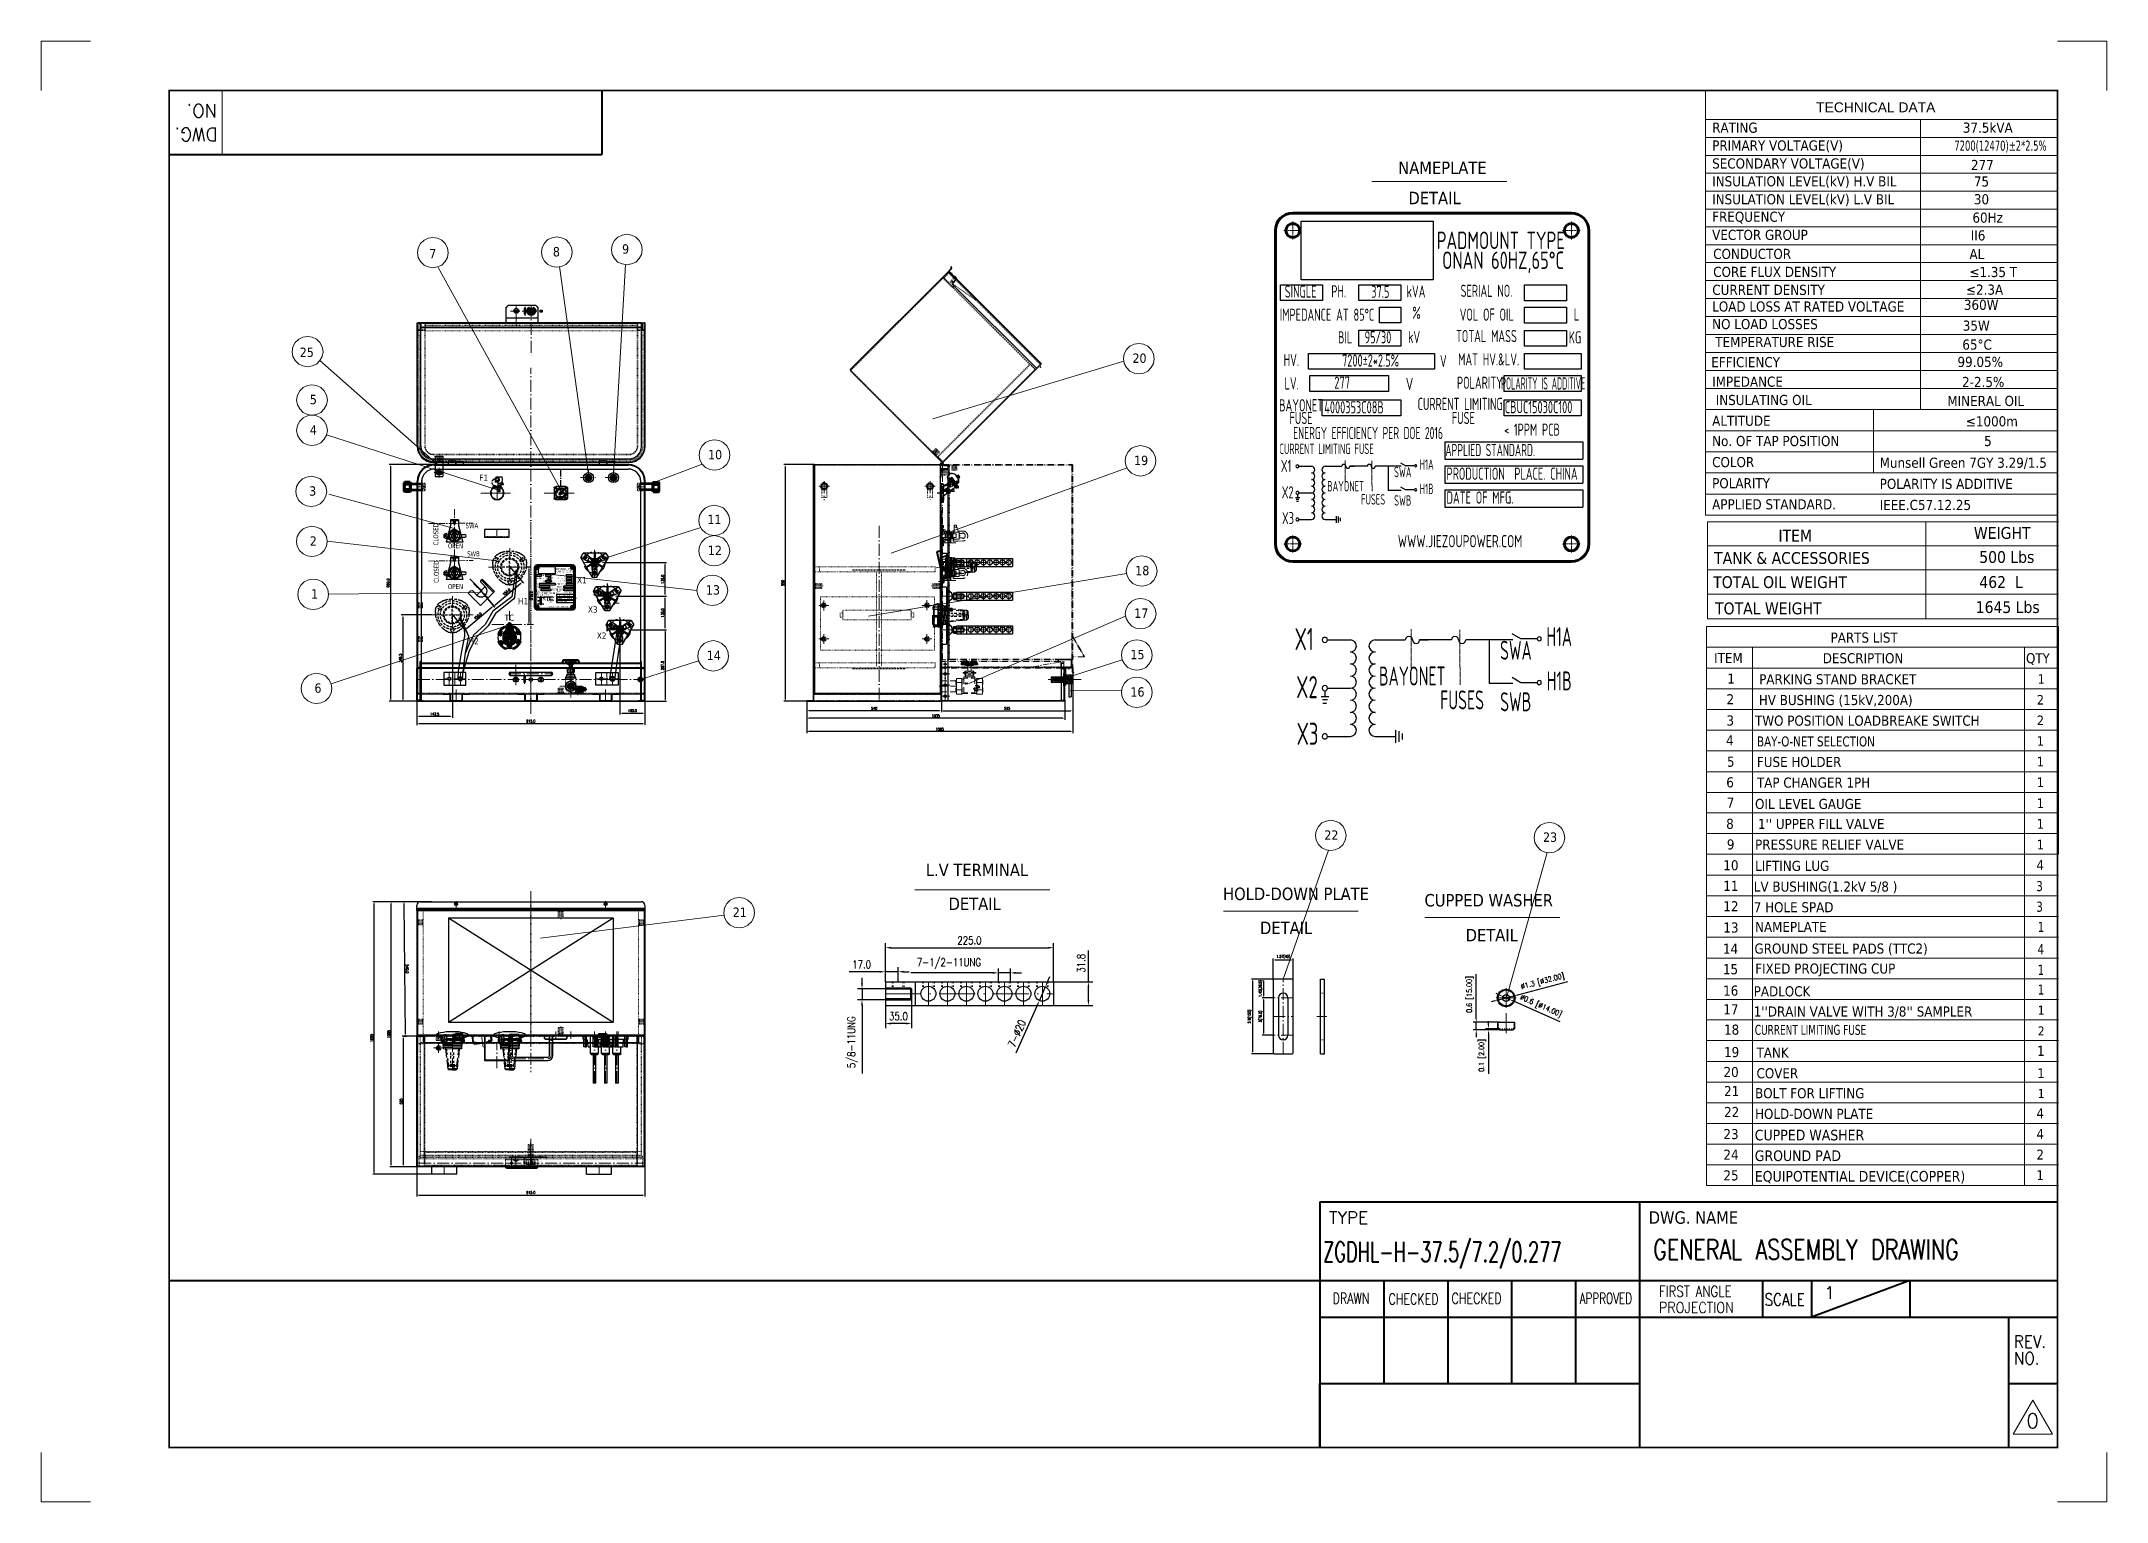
# Model space of a CAD drawing. Header units: millimetres. Extents: x 13152 to 35294, y -6229 to 14001.
# Drawn here: x 27005 to 35294, y 8140 to 14001 of the extents above; entities outside this region: 2.
import ezdxf
from ezdxf.enums import TextEntityAlignment as Align

# ---------------------------------------------------------------- set-up
doc = ezdxf.new("R2010")
doc.units = ezdxf.units.MM
doc.header["$LTSCALE"] = 4
for name, pattern in [('5 双点画线', [10.5, 6.25, -1.25, 0.25, -1.25, 0.25, -1.25]), ('ACAD_ISO02W100', [15, 12, -3]), ('ACAD_ISO03W100', [1.18, 0.47, -0.71]), ('ACAD_ISO10W100', [18, 12, -3, 0, -3]), ('ACISOWELD', [3, 2, -1]), ('CENTERX2', [101.6, 63.5, -12.7, 12.7, -12.7]), ('DASHED', [0.75, 0.5, -0.25])]:
    doc.linetypes.add(name, pattern=pattern)
for name, color, linetype in [('1', 12, 'Continuous'), ('10', 1, 'Continuous'), ('2', 3, 'Continuous'), ('4虚线层', 6, 'DASHED'), ('C00-00-00', 7, 'Continuous'), ('器身绝缘0', 4, 'Continuous')]:
    doc.layers.add(name, color=color, linetype=linetype)
for name, color, linetype, lineweight in [('6文字层', 3, 'Continuous', 35), ('标注、文本', 3, 'Continuous', 25), ('粗实线', 4, 'Continuous', 53), ('铁心', 3, 'Continuous', 0)]:
    doc.layers.add(name, color=color, linetype=linetype, lineweight=lineweight)
doc.layers.add('paper', color=254, linetype='Continuous', plot=False)
doc.styles.add('PDF Arial', font='arial.ttf')
doc.styles.add('pdm', font='gbenor.shx', dxfattribs={"width": 0.8, "bigfont": 'gbhzfs.shx'})
doc.styles.add('ROMANS', font='romans.shx', dxfattribs={"bigfont": 'whgtxt.shx'})
doc.styles.get("Standard").update_dxf_attribs({"font": 'txt', "bigfont": 'gbcbig.shx'})
doc.styles.add('Tahoma$001', font='tahoma.ttf', dxfattribs={"height": 2.159784})
doc.styles.add('Tahoma_txtstyle_28.93_0_0', font='tahoma.ttf')
doc.styles.add('Tahoma_txtstyle_30.40_0_0', font='tahoma.ttf')
doc.styles.add('Tahoma_txtstyle_30.51_0_0', font='tahoma.ttf')
doc.styles.add('TH_GBDIM', font='romans.shx', dxfattribs={"width": 0.8, "bigfont": 'gbcbig.shx'})
doc.dimstyles.new('TH_GBDIM1', dxfattribs={"dimscale": 3, "dimtxt": 3.5, "dimasz": 2.5, "dimexe": 2, "dimexo": 0, "dimgap": 1.5, "dimtad": 1, "dimdec": 1, "dimzin": 0, "dimdsep": 46, "dimtxsty": 'TH_GBDIM', "dimcen": 2.5, "dimclrd": 3, "dimclre": 256, "dimclrt": 2, "dimadec": 0, "dimazin": 0, "dimtfac": 0.714286, "dimtdec": 1, "dimtmove": 0, "dimatfit": 3, "dimfxl": 0, "dimtzin": 0, "dimlwd": -1, "dimlwe": -1, "dimarcsym": 0})
picture_1 = doc.add_image_def('image1.png', size_in_pixel=(551, 245))
pattern_1 = [(135, (75926.2069, -165104.8281), (0.56126601, 0.56126601), []), (45, (75926.2069, -165104.8281), (1.68379802, 0.56126601), [1.984375, -1.190625])]

msp = doc.modelspace()

# ---------------------------------------------------------------- texts
at = {"layer": '1', "color": 4, "lineweight": 13}
for s, width, p in [('ZGDHL-H-37.5/7.2/0.277', 0.65, (32149.38, 9102.45)), ('GENERAL ASSEMBLY DRAWING', 0.76, (33473.65, 9111.78))]:
    msp.add_text(s, height=80, dxfattribs=dict(at, width=width)).set_placement(p)
at = {"layer": '2', "lineweight": 13, "style": 'ROMANS'}
for s, p in [('NO.', (27711.52, 13748.3)), ('DWG.', (27713.42, 13653.78))]:
    msp.add_text(s, height=53.282, rotation=180, dxfattribs=at).set_placement(p)
for s, height, p in [('TYPE', 49.335, (32173.22, 9255.36)), ('1', 49.34, (34160.96, 8953.6))]:
    msp.add_text(s, height=height, dxfattribs=at).set_placement(p)
for s, height, width, p in [('DRAWN', 43.415, 0.75, (32187.71, 8934.07)), ('CHECKED', 43.415, 0.75, (32411.71, 8931.32)), ('CHECKED', 43.415, 0.75, (32664.75, 8934.07)), ('APPROVED', 43.415, 0.7, (33179.12, 8934.07)), ('FIRST ANGLE', 43.4148, 0.8, (33496.89, 8962.34)), ('SCALE', 49.335, 0.8, (33921.07, 8926.57)), ('PROJECTION', 43.415, 0.86, (33496.89, 8897.28)), ('REV.', 49.335, 0.9, (34921.49, 8757.73)), ('NO.', 49.335, 0.9, (34921.49, 8690.45))]:
    msp.add_text(s, height=height, dxfattribs=dict(at, width=width)).set_placement(p)
at = {"layer": '2', "color": 4, "lineweight": 13, "style": 'ROMANS'}
msp.add_text('0', height=59.2, dxfattribs=at).set_placement((34971.21, 8434.86))
at = {"layer": '标注、文本', "style": 'pdm'}
for s, height, width, p in [('PADMOUNT TYPE ', 69.8775, 0.8, (32877.37, 13202.06)), (' ONAN 60HZ,65°C', 69.8775, 0.8, (32856.52, 13122.08)), ('SINGLE', 48.914, 0.72, (32059.14, 12996.45)), ('PH.', 48.914, 0.72, (32211.87, 12997.49)), ('37.5', 48.914, 0.72, (32378.87, 12995.61)), ('kVA', 48.914, 0.72, (32522.07, 12997.04)), ('SERIAL NO.', 48.914, 0.72, (32804.95, 12999.46)), ('%%%', 48.914, 0.72, (32524.15, 12911.38)), ('IMPEDANCE AT 85°C ', 48.9143, 0.72, (32174.5, 12903.46)), ('VOL OF OIL', 48.914, 0.72, (32805.93, 12903.96)), ('L', 48.91, 0.72, (33166.21, 12904.41)), ('BIL', 48.914, 0.72, (32237.61, 12812.84)), ('95/30', 48.914, 0.72, (32369.43, 12813.13)), ('kV', 48.914, 0.72, (32514.36, 12813.64)), ('TOTAL MASS', 48.914, 0.72, (32804.67, 12817.88)), ('KG', 48.914, 0.72, (33160.24, 12812.61)), ('HV.', 48.914, 0.72, (32021.96, 12721.77)), ('7200±2*2.5%%%', 48.9143, 0.72, (32339.63, 12719.71)), ('V', 48.91, 0.72, (32631.72, 12717.53)), ('MAT HV.&LV.', 48.9143, 0.72, (32813.68, 12724.21)), ('LV.', 48.914, 0.72, (32023.26, 12627.81)), ('277', 48.914, 0.72, (32225.6, 12630.93)), ('V', 48.91, 0.8, (32496.19, 12625.57)), ('POLARITY', 48.914, 0.72, (32778.61, 12630.51)), ('POLARITY IS ADDITIVE', 48.9143, 0.5, (33032.56, 12627.73)), ('BAYONET', 48.914, 0.72, (32061.13, 12540.06)), ('4000353C08B', 48.9143, 0.72, (32273.25, 12532.05)), ('CURRENT LIMITING', 48.9143, 0.72, (32699.38, 12545.38)), ('CBUC15030C100', 48.9143, 0.72, (33013.89, 12532.6)), ('FUSE', 48.914, 0.72, (32060.7, 12489.1)), ('ENERGY EFFICIENCY PER DOE 2016', 48.9143, 0.67, (32329.57, 12428.64)), ('FUSE', 48.914, 0.72, (32711.89, 12489.1)), ('< 1PPM PCB', 48.914, 0.72, (32987.43, 12442.2)), ('CURRENT LIMITING FUSE', 41.9265, 0.7, (32163.26, 12365.18)), ('X1', 48.914, 0.72, (32000.74, 12296.87)), ('H1A', 41.927, 0.7, (32564.69, 12302.46)), ('X2', 48.914, 0.72, (32006.97, 12190.73)), ('H1B', 41.927, 0.7, (32564.69, 12204.39)), ('X3', 48.914, 0.72, (32008.23, 12087.47)), ('WWW.JIEZOUPOWER.COM ', 48.9143, 0.8, (32709.58, 11994.67)), ('SINGLE', 6.125, 0.72, (29000.4, 11857.27)), ('PH.', 6.125, 0.72, (29019.53, 11857.41)), ('kVA', 6.125, 0.72, (29058.37, 11857.35)), ('PADMOUNT TYPE ', 8.75, 0.8, (29102.86, 11883.02)), (' ONAN 60HZ,65°C', 8.75, 0.8, (29100.25, 11873.01)), ('SERIAL NO.', 6.125, 0.72, (29093.79, 11857.65)), ('BAYONET', 6.125, 0.72, (29000.65, 11800.13)), ('CURRENT LIMITING FUSE', 5.25, 0.7, (29013.44, 11778.23)), ('IMPEDANCE AT 85°C ', 6.125, 0.72, (29014.85, 11845.63)), ('X1', 6.125, 0.72, (28993.09, 11769.67)), ('HV.', 6.125, 0.72, (28995.74, 11822.88)), ('LV.', 6.125, 0.72, (28995.91, 11811.11)), ('FUSE', 6.125, 0.72, (29000.6, 11793.75)), ('ENERGY EFFICIENCY PER DOE 2016', 6.125, 0.67, (29034.26, 11786.17)), ('BIL', 6.125, 0.72, (29022.75, 11834.28)), ('95/30', 6.125, 0.72, (29039.26, 11834.32)), ('V', 6.12, 0.8, (29055.13, 11810.83)), ('kV', 6.125, 0.72, (29057.4, 11834.38)), ('%%%', 6.125, 0.72, (29058.63, 11846.62)), ('CURRENT LIMITING', 6.125, 0.72, (29080.57, 11800.79)), ('H1A', 5.25, 0.7, (29063.7, 11770.37)), ('V', 6.12, 0.72, (29072.1, 11822.35)), ('FUSE', 6.125, 0.72, (29082.14, 11793.75)), ('TOTAL MASS', 6.125, 0.72, (29093.75, 11834.92)), ('POLARITY', 6.125, 0.72, (29090.49, 11811.45)), ('MAT HV.&LV.', 6.125, 0.72, (29094.88, 11823.19)), ('VOL OF OIL', 6.125, 0.72, (29093.91, 11845.69)), ('< 1PPM PCB', 6.125, 0.72, (29116.64, 11787.87)), ('POLARITY IS ADDITIVE', 6.125, 0.5, (29122.29, 11811.11)), ('KG', 6.125, 0.72, (29138.28, 11834.25)), ('L', 6.12, 0.72, (29139.03, 11845.75)), ('X2', 6.125, 0.72, (28993.87, 11756.38)), ('X3', 6.125, 0.72, (28994.03, 11743.45)), ('WWW.JIEZOUPOWER.COM ', 6.125, 0.8, (29081.85, 11731.83)), ('H1B', 5.25, 0.7, (29063.7, 11758.09)), ('X1', 88.779, 0.72, (32073.12, 11601.62)), ('H1A', 76.097, 0.7, (33096.68, 11611.76)), ('X2', 88.779, 0.72, (32084.42, 11408.97)), ('H1B', 76.097, 0.7, (33096.68, 11433.77)), ('X3', 88.779, 0.72, (32086.72, 11221.57))]:
    msp.add_text(s, height=height, dxfattribs=dict(at, width=width)).set_placement(p, align=Align.MIDDLE_CENTER)
for s, height, width, p in [('APPLIED STANDARD.', 48.9143, 0.67, (32639.66, 12360.34)), ('PRODUCTION  PLACE. CHINA', 48.9143, 0.72, (32644.65, 12265.46)), ('DATE OF MFG.', 48.9143, 0.72, (32644.65, 12169.68)), ('APPLIED STANDARD.', 6.125, 0.67, (29073.09, 11777.62)), ('PRODUCTION  PLACE. CHINA', 6.125, 0.72, (29073.72, 11765.74)), ('DATE OF MFG.', 6.125, 0.72, (29073.72, 11753.75))]:
    msp.add_text(s, height=height, dxfattribs=dict(at, width=width)).set_placement(p, align=Align.MIDDLE_LEFT)
at = {"layer": '标注、文本', "style": 'pdm', "width": 0.7}
for s, height, p in [('SWA', 41.927, (32503.95, 12251.29)), ('BAYONET', 41.927, (32313.09, 12194.29)), ('FUSES', 41.927, (32398.5, 12141.47)), ('SWB', 41.927, (32503.09, 12137.3)), ('BAYONET', 5.25, (29032.2, 11756.83)), ('FUSES', 5.25, (29042.9, 11750.22)), ('SWA', 5.25, (29056.1, 11763.97)), ('SWB', 5.25, (29055.99, 11749.69)), ('SWA', 76.097, (32986.45, 11518.89)), ('BAYONET', 76.097, (32640.04, 11415.45)), ('FUSES', 76.097, (32795.06, 11319.56)), ('SWB', 76.097, (32984.88, 11312))]:
    msp.add_text(s, height=height, dxfattribs=at).set_placement(p, align=Align.RIGHT)
at = {"layer": '标注、文本', "lineweight": 13, "style": 'Tahoma$001'}
for s, p in [('F1', (28762.9, 12236.85)), ('X1', (29155.43, 11825.97)), ('H1', (28918.34, 11741.25)), ('X3', (29199, 11707.96)), ('H2', (28720.35, 11580.76)), ('X2', (29234.64, 11603.04))]:
    msp.add_text(s, height=25, dxfattribs=at).set_placement(p)
at = {"layer": '标注、文本', "style": 'Tahoma$001', "width": 0.76}
for p in [(28598.62, 11977.54), (28600.56, 11827.55)]:
    msp.add_text('CLOSED', height=20, rotation=90, dxfattribs=at).set_placement(p)
for s, p in [('SWA', (28708.33, 12046.66)), ('OPEN', (28637.37, 11965.87)), ('SWB', (28714.32, 11933.74)), ('OPEN', (28637.37, 11802.48))]:
    msp.add_text(s, height=20, dxfattribs=at).set_placement(p)
at = {"layer": '标注、文本', "attachment_point": 1, "line_spacing_factor": 0.857143, "style": 'pdm'}
for insert, char_height, width in [((16410.45, -5956.05), 25.532, 366.6154), ((13151.83, -6229.2), 16.903, 242.7076)]:
    msp.add_mtext('{\\C4;  }', dxfattribs=dict(at, insert=insert, char_height=char_height, width=width))
at = {"layer": '铁心', "lineweight": 13}
for s, height, style, p in [('TECHNICAL DATA', 39.7655, 'PDF Arial', (34127.88, 13715.95)), ('37.5kVA', 40.606, 'Tahoma$001', (34716.56, 13633.94)), ('RATING', 40.606, 'Tahoma$001', (33710.51, 13633.94)), ('PRIMARY VOLTAGE(V)', 40.6063, 'Tahoma$001', (33710.51, 13562.46)), ('NAMEPLATE', 50, 'Tahoma$001', (32450.69, 13468.27)), ('SECONDARY VOLTAGE(V)', 40.6063, 'Tahoma$001', (33710.51, 13490.29)), ('277', 40.606, 'Tahoma$001', (34749.01, 13484.12)), ('INSULATION LEVEL(kV) H.V BIL', 40.6063, 'Tahoma$001', (33710.51, 13418.8)), ('75', 40.606, 'Tahoma$001', (34760.8, 13418.12)), ('DETAIL', 50, 'Tahoma$001', (32491.63, 13346.98)), ('INSULATION LEVEL(kV) L.V BIL', 40.6063, 'Tahoma$001', (33710.51, 13346.63)), ('30', 40.606, 'Tahoma$001', (34760.8, 13346.63)), ('FREQUENCY', 40.606, 'Tahoma$001', (33710.51, 13276.51)), ('60Hz', 40.606, 'Tahoma$001', (34754.98, 13272.84)), ('9', 37.59, 'Tahoma$001', (29336.17, 13148.67)), ('VECTOR GROUP', 40.6063, 'Tahoma$001', (33710.51, 13203.66)), ('II6', 40.606, 'Tahoma$001', (34748.28, 13201.55)), ('7', 37.59, 'Tahoma$001', (28562.1, 13129.39)), ('8', 37.59, 'Tahoma$001', (29058.28, 13137.51)), ('CONDUCTOR', 40.606, 'Tahoma$001', (33714.69, 13127.39)), ('CORE FLUX DENSITY', 40.6063, 'Tahoma$001', (33714.69, 13055.22)), ('AL', 40.606, 'Tahoma$001', (34742.98, 13126.74)), ('≤1.35 T', 40.606, 'Tahoma$001', (34742.98, 13054.58)), ('CURRENT DENSITY', 40.6063, 'Tahoma$001', (33711.08, 12983.06)), ('≤2.3A', 40.606, 'Tahoma$001', (34729.28, 12983.97)), ('LOAD LOSS AT RATED VOLTAGE', 40.6063, 'Tahoma$001', (33710.51, 12916.22)), ('360W', 40.606, 'Tahoma$001', (34720.72, 12923.09)), ('NO LOAD LOSSES', 40.6063, 'Tahoma$001', (33710.51, 12845.65)), ('35W', 40.606, 'Tahoma$001', (34716.21, 12839.44)), ('25', 37.589, 'Tahoma$001', (28042.61, 12733.93)), ('20', 37.589, 'Tahoma$001', (31384.17, 12710.19)), ('EFFICIENCY', 40.606, 'Tahoma$001', (33706.94, 12692.87)), ('99.05%%%', 40.606, 'Tahoma$001', (34695, 12693.95)), ('IMPEDANCE', 40.606, 'Tahoma$001', (33710.51, 12614.49)), ('2-2.5%%%', 40.606, 'Tahoma$001', (34713.35, 12613.29)), ('5', 37.59, 'Tahoma$001', (28083.21, 12544.51)), ('4', 37.59, 'Tahoma$001', (28083.21, 12422.53)), ('ALTITUDE', 40.606, 'Tahoma$001', (33710.51, 12457.65)), ('≤1000m', 40.606, 'Tahoma$001', (34728.59, 12455.34)), ('10', 37.589, 'Tahoma$001', (29681.13, 12323.37)), ('No. OF TAP POSITION', 40.6063, 'Tahoma$001', (33710.45, 12376.39)), ('5', 40.61, 'Tahoma$001', (34802.04, 12376.39)), ('19', 37.589, 'Tahoma$001', (31390.7, 12300.06)), ('COLOR', 40.606, 'Tahoma$001', (33710.45, 12291.71)), ('Munsell Green 7GY 3.29/1.5', 40.6063, 'Tahoma$001', (34382.69, 12289.16)), ('3', 37.59, 'Tahoma$001', (28080.38, 12177.28)), ('POLARITY', 40.606, 'Tahoma$001', (33710.45, 12207.04)), ('POLARITY IS ADDITIVE', 40.6063, 'Tahoma$001', (34382.69, 12204.48)), ('APPLIED STANDARD.', 40.6063, 'Tahoma$001', (33710.45, 12122.36)), ('IEEE.C57.12.25', 40.6063, 'Tahoma$001', (34382.69, 12119.8)), ('11', 37.589, 'Tahoma$001', (29678.43, 12062.98)), ('ITEM', 47.513, 'Tahoma_txtstyle_30.51_0_0', (33976.5, 11993.1)), ('2', 37.59, 'Tahoma$001', (28082.81, 11976.51)), ('12', 37.589, 'Tahoma$001', (29680.44, 11938.92)), ('TANK & ACCESSORIES', 47.5129, 'Tahoma_txtstyle_30.51_0_0', (33718.48, 11903.46)), ('500 Lbs', 47.513, 'Tahoma_txtstyle_30.51_0_0', (34782.38, 11907.42)), ('18', 37.589, 'Tahoma$001', (31395.45, 11857.88)), ('TOTAL OIL WEIGHT', 47.5129, 'Tahoma_txtstyle_30.51_0_0', (33714.78, 11806.7)), ('462  L', 47.513, 'Tahoma_txtstyle_30.51_0_0', (34782.68, 11806.89)), ('1', 37.59, 'Tahoma$001', (28087.88, 11764.28)), ('13', 37.589, 'Tahoma$001', (29672.55, 11780.29)), ('17', 37.589, 'Tahoma$001', (31391.36, 11686.92)), ('TOTAL WEIGHT', 47.5129, 'Tahoma_txtstyle_30.51_0_0', (33722.19, 11701.16)), ('1645 Lbs', 47.513, 'Tahoma_txtstyle_30.51_0_0', (34768.17, 11706.37)), ('PARTS LIST', 40.487, 'Tahoma_txtstyle_30.40_0_0', (34185.68, 11587.56)), ('14', 37.589, 'Tahoma$001', (29675.76, 11517.33)), ('15', 37.589, 'Tahoma$001', (31376.15, 11520.96)), ('ITEM', 40.487, 'Tahoma_txtstyle_30.40_0_0', (33718.29, 11505.74)), ('DESCRIPTION', 40.487, 'Tahoma_txtstyle_30.40_0_0', (34154.34, 11504.71)), ('QTY', 40.309, 'Tahoma$001', (34970.01, 11504.89)), ('1', 40.49, 'Tahoma_txtstyle_30.40_0_0', (33771.24, 11422.89)), ('PARKING STAND BRACKET', 40.487, 'Tahoma_txtstyle_30.40_0_0', (33899.15, 11420.31)), ('1', 38.52, 'Tahoma$001', (35016.75, 11422.2)), ('6', 37.59, 'Tahoma$001', (28101.5, 11386.47)), ('16', 37.589, 'Tahoma$001', (31376.15, 11370.72)), ('2', 40.49, 'Tahoma_txtstyle_30.40_0_0', (33768.14, 11340.04)), (' HV BUSHING (15kV,200A)', 40.487, 'Tahoma_txtstyle_30.40_0_0', (33882.7, 11336.99)), ('2', 38.52, 'Tahoma_txtstyle_28.93_0_0', (35013.32, 11338.84)), ('3', 40.49, 'Tahoma_txtstyle_30.40_0_0', (33767.8, 11254.78)), ('TWO POSITION LOADBREAKE SWITCH', 40.487, 'Tahoma_txtstyle_30.40_0_0', (33882.7, 11254.14)), ('2', 38.52, 'Tahoma_txtstyle_28.93_0_0', (35013.32, 11256.33)), ('4', 40.49, 'Tahoma_txtstyle_30.40_0_0', (33766.08, 11174.68)), ('1', 38.52, 'Tahoma_txtstyle_28.93_0_0', (35013.32, 11173.48)), ('5', 40.49, 'Tahoma_txtstyle_30.40_0_0', (33769.98, 11089.43)), ('FUSE HOLDER', 40.487, 'Tahoma_txtstyle_30.40_0_0', (33890.32, 11088.5)), ('1', 38.52, 'Tahoma_txtstyle_28.93_0_0', (35013.32, 11090.97)), ('6', 40.49, 'Tahoma_txtstyle_30.40_0_0', (33767.17, 11006.58)), ('TAP CHANGER 1PH ', 40.487, 'Tahoma_txtstyle_30.40_0_0', (33890.32, 11005.65)), ('1', 38.52, 'Tahoma_txtstyle_28.93_0_0', (35013.32, 11008.12)), ('7', 40.49, 'Tahoma_txtstyle_30.40_0_0', (33768.91, 10924.76)), ('OIL LEVEL GAUGE ', 40.487, 'Tahoma_txtstyle_30.40_0_0', (33882.7, 10919.91)), ('1', 38.52, 'Tahoma_txtstyle_28.93_0_0', (35013.32, 10923.56)), ('8', 40.49, 'Tahoma_txtstyle_30.40_0_0', (33766.76, 10840.19)), ("1'' UPPER FILL VALVE", 40.487, 'Tahoma_txtstyle_30.40_0_0', (33894.33, 10839.65)), ('1', 38.52, 'Tahoma_txtstyle_28.93_0_0', (35013.32, 10841.05)), ('22', 37.589, 'Tahoma$001', (32154.17, 10796.42)), ('23', 37.589, 'Tahoma$001', (33031.82, 10787.97)), ('9', 40.49, 'Tahoma_txtstyle_30.40_0_0', (33769.51, 10757.51)), ('PRESSURE RELIEF VALVE', 40.487, 'Tahoma_txtstyle_30.40_0_0', (33882.7, 10756.82)), ('1', 38.52, 'Tahoma_txtstyle_28.93_0_0', (35013.32, 10758.2)), ('L.V TERMINAL', 50, 'Tahoma$001', (30554.89, 10650.51)), ('10', 40.487, 'Tahoma_txtstyle_30.40_0_0', (33755.42, 10673.97)), ('LIFTING LUG', 40.487, 'Tahoma_txtstyle_30.40_0_0', (33882.7, 10671.52)), ('4', 39.74, 'Tahoma$001', (35011.94, 10674.83)), ('11', 40.487, 'Tahoma_txtstyle_30.40_0_0', (33755.42, 10591.12)), ('LV BUSHING(1.2kV 5/8 )', 40.487, 'Tahoma_txtstyle_30.40_0_0', (33877.64, 10588.21)), ('DETAIL', 50, 'Tahoma$001', (30646.35, 10514.57)), ('HOLD-DOWN PLATE', 50, 'Tahoma$001', (31747.75, 10554.36)), ('CUPPED WASHER', 50, 'Tahoma$001', (32556.09, 10528.71)), ('12', 40.487, 'Tahoma_txtstyle_30.40_0_0', (33755.42, 10509.31)), ('7 HOLE SPAD', 40.487, 'Tahoma_txtstyle_30.40_0_0', (33877.64, 10505.36)), ('21', 37.589, 'Tahoma$001', (29780.12, 10486.67)), ('DETAIL', 50, 'Tahoma$001', (31896.07, 10417.78)), ('13', 40.487, 'Tahoma_txtstyle_30.40_0_0', (33755.42, 10423.88)), ('NAMEPLATE', 40.487, 'Tahoma_txtstyle_30.40_0_0', (33882.7, 10426.46)), ('DETAIL', 50, 'Tahoma$001', (32721.21, 10388.8)), ('14', 40.487, 'Tahoma_txtstyle_30.40_0_0', (33753.88, 10338.76)), ('GROUND STEEL PADS (TTC2)', 40.487, 'Tahoma_txtstyle_30.40_0_0', (33880.3, 10339.48)), ('15', 40.487, 'Tahoma_txtstyle_30.40_0_0', (33753.88, 10256.66)), ('FIXED PROJECTING CUP', 40.487, 'Tahoma_txtstyle_30.40_0_0', (33883.29, 10259.24)), ('16', 40.487, 'Tahoma_txtstyle_30.40_0_0', (33754.44, 10170.71)), ('PADLOCK', 40.487, 'Tahoma_txtstyle_30.40_0_0', (33877.2, 10167.95)), ('17', 40.487, 'Tahoma_txtstyle_30.40_0_0', (33755.2, 10095.8)), ("1''DRAIN VALVE WITH 3/8'' SAMPLER ", 40.487, 'Tahoma_txtstyle_30.40_0_0', (33877.2, 10086.82)), ('1', 36.33, 'Tahoma$001', (35017.1, 10093.85)), ('18', 40.487, 'Tahoma_txtstyle_30.40_0_0', (33758.26, 10014.03)), ('2', 36.33, 'Tahoma$001', (35017.1, 10011)), ('19', 40.487, 'Tahoma_txtstyle_30.40_0_0', (33758.26, 9924.03)), ('TANK', 40.487, 'Tahoma_txtstyle_30.40_0_0', (33888.6, 9922.01)), ('1', 40.49, 'Tahoma_txtstyle_30.40_0_0', (35014.32, 9928.86)), ('20', 40.487, 'Tahoma_txtstyle_30.40_0_0', (33756.1, 9844.08)), ('COVER', 40.487, 'Tahoma_txtstyle_30.40_0_0', (33888.6, 9839.16)), ('1', 38.38, 'Tahoma$001', (35015.6, 9840.32)), ('21', 40.487, 'Tahoma_txtstyle_30.40_0_0', (33758.26, 9767.41)), ('BOLT FOR LIFTING', 40.487, 'Tahoma_txtstyle_30.40_0_0', (33882.7, 9759.01)), ('1', 36.57, 'Tahoma$001', (35017.1, 9759.7)), ('22', 40.487, 'Tahoma_txtstyle_30.40_0_0', (33758.26, 9683.4)), ('HOLD-DOWN PLATE', 40.487, 'Tahoma_txtstyle_30.40_0_0', (33882.7, 9676.16)), ('4', 39.74, 'Tahoma$001', (35011.94, 9678.57)), ('23', 40.487, 'Tahoma_txtstyle_30.40_0_0', (33755.74, 9594.96)), ('CUPPED WASHER', 42.6179, 'Tahoma_txtstyle_30.40_0_0', (33881.44, 9589.88)), ('4', 39.74, 'Tahoma$001', (35011.94, 9595.72)), ('24', 40.487, 'Tahoma_txtstyle_30.40_0_0', (33755.74, 9512.11)), ('GROUND PAD  ', 42.6179, 'Tahoma_txtstyle_30.40_0_0', (33881.44, 9507.03)), ('2', 39.74, 'Tahoma$001', (35011.94, 9512.87)), ('25', 40.487, 'Tahoma_txtstyle_30.40_0_0', (33755.74, 9429.26)), ('EQUIPOTENTIAL DEVICE(COPPER)', 42.6179, 'Tahoma_txtstyle_30.40_0_0', (33881.44, 9424.52)), ('1', 39.74, 'Tahoma$001', (35011.94, 9430.36)), ('DWG. NAME', 49.845, 'Tahoma_txtstyle_30.40_0_0', (33455.93, 9255.36))]:
    msp.add_text(s, height=height, dxfattribs=dict(at, style=style)).set_placement(p)
for s, height, style, width, p in [('7200(12470)±2*2.5%%%', 40.6063, 'Tahoma$001', 0.7, (34682.43, 13561.78)), ('BAY-O-NET SELECTION', 40, 'Tahoma_txtstyle_30.40_0_0', 0.88, (33890.32, 11171.01)), ('3', 40.49, 'Tahoma_txtstyle_30.40_0_0', 0.85, (35011.44, 10590.26)), ('3', 40.49, 'Tahoma_txtstyle_30.40_0_0', 0.85, (35011.44, 10507.41)), ('1', 40.49, 'Tahoma_txtstyle_30.40_0_0', 0.85, (35017.1, 10426.46)), ('4', 40.49, 'Tahoma_txtstyle_30.40_0_0', 0.85, (35016.61, 10337.05)), ('1', 40.49, 'Tahoma_txtstyle_30.40_0_0', 0.85, (35016.61, 10254.2)), ('1', 40.49, 'Tahoma_txtstyle_30.40_0_0', 0.85, (35017.1, 10174.81)), ('CURRENT LIMITING FUSE ', 40, 'Tahoma_txtstyle_30.40_0_0', 0.76, (33881.76, 10013.55))]:
    msp.add_text(s, height=height, dxfattribs=dict(at, style=style, width=width)).set_placement(p)
at = {"layer": '铁心', "lineweight": 13, "style": 'Tahoma$001'}
for s, p in [('TEMPERATURE RISE ', (33969.05, 12794.08)), ('INSULATING OIL', (33917.45, 12561.32)), ('MINERAL OIL', (34808.34, 12557.46))]:
    msp.add_text(s, height=40.6063, dxfattribs=at).set_placement(p, align=Align.MIDDLE)
msp.add_text('65%%DC', height=40.606, dxfattribs=at).set_placement((34714.41, 12783.79), align=Align.MIDDLE_LEFT)
at = {"layer": '铁心', "lineweight": 13, "insert": (34760.79, 12051.53), "char_height": 47.513, "width": 562.5922, "attachment_point": 1, "style": 'Tahoma_txtstyle_30.51_0_0'}
msp.add_mtext('WEIGHT', dxfattribs=at)

# ---------------------------------------------------------------- blocks, each defined once
blk = doc.blocks.new('*D243')
at = {"layer": 'Defpoints', "color": 0}
for p in [(32029.2, 10313.9), (31949.2, 10233.1), (32029.2, 10233.1)]:
    blk.add_point(p, dxfattribs=at)
at = {"layer": '标注、文本'}
for p, q in [((31949.2, 10233.1), (31949.2, 10319.9)), ((32029.2, 10233.1), (32029.2, 10319.9))]:
    blk.add_line(p, q, dxfattribs=at)
at = {"layer": '标注、文本', "color": 3}
blk.add_line((31956.7, 10313.9), (32021.7, 10313.9), dxfattribs=at)
for points in [[(31956.7, 10315.2), (31956.7, 10312.7), (31949.2, 10313.9)], [(32021.7, 10315.2), (32021.7, 10312.7), (32029.2, 10313.9)]]:
    blk.add_solid(points, dxfattribs=at)
at = {"layer": '标注、文本', "color": 2, "insert": (31989.2, 10326.4), "char_height": 10.5, "attachment_point": 5, "style": 'TH_GBDIM'}
blk.add_mtext('1.57(40)', dxfattribs=at)
blk = doc.blocks.new('*D244')
at = {"layer": 'Defpoints', "color": 0}
for p in [(31867.3, 10237.1), (31953.2, 10237.1), (31953.2, 9937.1)]:
    blk.add_point(p, dxfattribs=at)
at = {"layer": '标注、文本'}
for p, q in [((31953.2, 10237.1), (31861.3, 10237.1)), ((31953.2, 9937.1), (31861.3, 9937.1))]:
    blk.add_line(p, q, dxfattribs=at)
at = {"layer": '标注、文本', "color": 3}
blk.add_line((31867.3, 9944.6), (31867.3, 10229.6), dxfattribs=at)
for points in [[(31866.1, 10229.6), (31868.6, 10229.6), (31867.3, 10237.1)], [(31866.1, 9944.6), (31868.6, 9944.6), (31867.3, 9937.1)]]:
    blk.add_solid(points, dxfattribs=at)
at = {"layer": '标注、文本', "color": 2, "insert": (31854.8, 10087.1), "char_height": 10.5, "attachment_point": 5, "rotation": 90, "style": 'TH_GBDIM'}
blk.add_mtext('5.9(150)', dxfattribs=at)
blk = doc.blocks.new('*D245')
at = {"layer": 'Defpoints', "color": 0}
for p in [(31910.9, 10162.1), (31949.2, 10162.1), (31949.2, 10012.1)]:
    blk.add_point(p, dxfattribs=at)
at = {"layer": '标注、文本'}
for p, q in [((31949.2, 10162.1), (31904.9, 10162.1)), ((31949.2, 10012.1), (31904.9, 10012.1))]:
    blk.add_line(p, q, dxfattribs=at)
at = {"layer": '标注、文本', "color": 3}
blk.add_line((31910.9, 10019.6), (31910.9, 10154.6), dxfattribs=at)
for points in [[(31909.6, 10154.6), (31912.1, 10154.6), (31910.9, 10162.1)], [(31909.6, 10019.6), (31912.1, 10019.6), (31910.9, 10012.1)]]:
    blk.add_solid(points, dxfattribs=at)
at = {"layer": '标注、文本', "color": 2, "insert": (31898.4, 10087.1), "char_height": 10.5, "attachment_point": 5, "rotation": 90, "style": 'TH_GBDIM'}
blk.add_mtext('3(76.2)', dxfattribs=at)
blk = doc.blocks.new('*D246')
at = {"layer": 'Defpoints', "color": 0}
for p in [(31910.9, 10237.1), (31949.2, 10237.1), (31949.2, 10162.1)]:
    blk.add_point(p, dxfattribs=at)
at = {"layer": '标注、文本'}
for p, q in [((31949.2, 10237.1), (31904.9, 10237.1)), ((31949.2, 10162.1), (31904.9, 10162.1))]:
    blk.add_line(p, q, dxfattribs=at)
at = {"layer": '标注、文本', "color": 3}
blk.add_line((31910.9, 10169.6), (31910.9, 10229.6), dxfattribs=at)
for points in [[(31909.6, 10229.6), (31912.1, 10229.6), (31910.9, 10237.1)], [(31909.6, 10169.6), (31912.1, 10169.6), (31910.9, 10162.1)]]:
    blk.add_solid(points, dxfattribs=at)
at = {"layer": '标注、文本', "color": 2, "insert": (31898.4, 10199.6), "char_height": 10.5, "attachment_point": 5, "rotation": 90, "style": 'TH_GBDIM'}
blk.add_mtext('1.45(36.8)', dxfattribs=at)
blk = doc.blocks.new('*D194')
at = {"layer": 'Defpoints', "color": 0}
for p in [(33228.4, 4.8), (33197.5, -3.3)]:
    blk.add_point(p, dxfattribs=at)
at = {"layer": '标注、文本', "color": 3}
for p, q in [((33197.5, -3.3), (33228.4, 4.8)), ((33336.3, 33.3), (33235.7, 6.7)), ((33190.2, -5.2), (33183, -7.1))]:
    blk.add_line(p, q, dxfattribs=at)
for points in [[(33235.4, 8), (33236, 5.5), (33228.4, 4.8)], [(33189.9, -4), (33190.6, -6.4), (33197.5, -3.3)]]:
    blk.add_solid(points, dxfattribs=at)
at = {"layer": '标注、文本', "color": 2, "insert": (33286.5, 33.1), "char_height": 10.5, "attachment_point": 5, "rotation": 14.7739, "style": 'TH_GBDIM'}
blk.add_mtext('∅1.3 [∅32.00]', dxfattribs=at)
blk = doc.blocks.new('*D195')
at = {"layer": 'Defpoints', "color": 0}
for p in [(33206.6, 3.6), (33219.4, -2.1)]:
    blk.add_point(p, dxfattribs=at)
at = {"layer": '标注、文本', "color": 3}
for p, q in [((33199.7, 6.6), (33192.8, 9.6)), ((33206.6, 3.6), (33219.4, -2.1)), ((33321.5, -47.2), (33226.2, -5.1))]:
    blk.add_line(p, q, dxfattribs=at)
for points in [[(33200.2, 7.8), (33199.2, 5.5), (33206.6, 3.6)], [(33226.7, -4), (33225.7, -6.2), (33219.4, -2.1)]]:
    blk.add_solid(points, dxfattribs=at)
at = {"layer": '标注、文本', "color": 2, "insert": (33282.3, -16.2), "char_height": 10.5, "attachment_point": 5, "rotation": 336.167, "style": 'TH_GBDIM'}
blk.add_mtext('∅0.6 [∅14.00]', dxfattribs=at)
blk = doc.blocks.new('*D196')
at = {"layer": 'Defpoints', "color": 0}
for p in [(33153, -48), (33199.5, -48), (33199.5, -63)]:
    blk.add_point(p, dxfattribs=at)
at = {"layer": '标注、文本', "color": 3}
for p, q in [((33153, -40.5), (33153, 48.4)), ((33153, -63), (33153, -48)), ((33153, -70.5), (33153, -78))]:
    blk.add_line(p, q, dxfattribs=at)
at = {"layer": '标注、文本'}
for p, q in [((33199.5, -48), (33147, -48)), ((33199.5, -63), (33147, -63))]:
    blk.add_line(p, q, dxfattribs=at)
at = {"layer": '标注、文本', "color": 3}
for points in [[(33151.7, -40.5), (33154.2, -40.5), (33153, -48)], [(33151.7, -70.5), (33154.2, -70.5), (33153, -63)]]:
    blk.add_solid(points, dxfattribs=at)
at = {"layer": '标注、文本', "color": 2, "insert": (33140.5, 7.7), "char_height": 10.5, "attachment_point": 5, "rotation": 90, "style": 'TH_GBDIM'}
blk.add_mtext('0.6 [15.00]', dxfattribs=at)
blk = doc.blocks.new('*D197')
at = {"layer": 'Defpoints', "color": 0}
for p in [(33177.5, -63), (33199.5, -61), (33199.5, -63)]:
    blk.add_point(p, dxfattribs=at)
at = {"layer": '标注、文本'}
for p, q in [((33199.5, -61), (33171.5, -61)), ((33199.5, -63), (33171.5, -63))]:
    blk.add_line(p, q, dxfattribs=at)
at = {"layer": '标注、文本', "color": 3}
for p, q in [((33177.5, -53.5), (33177.5, -46)), ((33177.5, -61), (33177.5, -63)), ((33177.5, -70.5), (33177.5, -151.4))]:
    blk.add_line(p, q, dxfattribs=at)
for points in [[(33176.2, -53.5), (33178.7, -53.5), (33177.5, -61)], [(33176.2, -70.5), (33178.7, -70.5), (33177.5, -63)]]:
    blk.add_solid(points, dxfattribs=at)
at = {"layer": '标注、文本', "color": 2, "insert": (33165, -114.7), "char_height": 10.5, "attachment_point": 5, "rotation": 90, "style": 'TH_GBDIM'}
blk.add_mtext('0.1 [2.00]', dxfattribs=at)
blk = doc.blocks.new('*D207')
at = {"layer": 'Defpoints', "color": 0}
for p in [(31985.4, 9326.9), (31760.4, 9281.2), (31985.4, 9281.2)]:
    blk.add_point(p, dxfattribs=at)
at = {"layer": '标注、文本'}
for p, q in [((31760.4, 9281.2), (31760.4, 9332.9)), ((31985.4, 9281.2), (31985.4, 9332.9))]:
    blk.add_line(p, q, dxfattribs=at)
at = {"layer": '标注、文本', "color": 3}
blk.add_line((31767.9, 9326.9), (31977.9, 9326.9), dxfattribs=at)
for points in [[(31767.9, 9328.1), (31767.9, 9325.6), (31760.4, 9326.9)], [(31977.9, 9328.1), (31977.9, 9325.6), (31985.4, 9326.9)]]:
    blk.add_solid(points, dxfattribs=at)
at = {"layer": '标注、文本', "color": 2, "insert": (31872.9, 9336.6), "char_height": 10.5, "attachment_point": 5, "style": 'TH_GBDIM'}
blk.add_mtext('225.0', dxfattribs=at)
blk = doc.blocks.new('*D208')
at = {"layer": 'Defpoints', "color": 0}
for p in [(31985.4, 9281.2), (32032, 9281.2), (31985.4, 9249.5)]:
    blk.add_point(p, dxfattribs=at)
at = {"layer": '标注、文本', "color": 3}
for p, q in [((32032, 9281.2), (32032, 9323.3)), ((32032, 9257), (32032, 9273.7))]:
    blk.add_line(p, q, dxfattribs=at)
at = {"layer": '标注、文本'}
for p, q in [((31985.4, 9281.2), (32038, 9281.2)), ((31985.4, 9249.5), (32038, 9249.5))]:
    blk.add_line(p, q, dxfattribs=at)
at = {"layer": '标注、文本', "color": 3}
for points in [[(32030.8, 9273.7), (32033.3, 9273.7), (32032, 9281.2)], [(32030.8, 9257), (32033.3, 9257), (32032, 9249.5)]]:
    blk.add_solid(points, dxfattribs=at)
at = {"layer": '标注、文本', "color": 2, "insert": (32022.3, 9306), "char_height": 10.5, "attachment_point": 5, "rotation": 90, "style": 'TH_GBDIM'}
blk.add_mtext('31.8', dxfattribs=at)
blk = doc.blocks.new('*D209')
at = {"layer": 'Defpoints', "color": 0}
for p in [(31966.4, 9256.2), (31974.4, 9274.5)]:
    blk.add_point(p, dxfattribs=at)
at = {"layer": '标注、文本', "color": 3}
for p, q in [((31977.5, 9281.4), (31980.5, 9288.2)), ((31974.4, 9274.5), (31966.4, 9256.2)), ((31935.5, 9186.1), (31963.4, 9249.3))]:
    blk.add_line(p, q, dxfattribs=at)
for points in [[(31962.2, 9249.8), (31964.5, 9248.8), (31966.4, 9256.2)], [(31976.3, 9281.9), (31978.6, 9280.9), (31974.4, 9274.5)]]:
    blk.add_solid(points, dxfattribs=at)
at = {"layer": '标注、文本', "color": 2, "insert": (31936.4, 9212.2), "char_height": 10.5, "attachment_point": 5, "rotation": 66.2507, "style": 'TH_GBDIM'}
blk.add_mtext('7-%%C20', dxfattribs=at)
blk = doc.blocks.new('*D210')
at = {"layer": 'Defpoints', "color": 0}
for p in [(31927.6, 9293.2), (31911.6, 9281.2), (31927.6, 9281.2)]:
    blk.add_point(p, dxfattribs=at)
at = {"layer": '标注、文本', "color": 3}
for p, q in [((31904.1, 9293.2), (31794.4, 9293.2)), ((31927.6, 9293.2), (31911.6, 9293.2)), ((31935.1, 9293.2), (31942.6, 9293.2))]:
    blk.add_line(p, q, dxfattribs=at)
at = {"layer": '标注、文本'}
for p, q in [((31911.6, 9281.2), (31911.6, 9299.2)), ((31927.6, 9281.2), (31927.6, 9299.2))]:
    blk.add_line(p, q, dxfattribs=at)
at = {"layer": '标注、文本', "color": 3}
for points in [[(31904.1, 9294.5), (31904.1, 9292), (31911.6, 9293.2)], [(31935.1, 9294.5), (31935.1, 9292), (31927.6, 9293.2)]]:
    blk.add_solid(points, dxfattribs=at)
at = {"layer": '标注、文本', "color": 2, "insert": (31845.5, 9305.7), "char_height": 10.5, "attachment_point": 5, "style": 'TH_GBDIM'}
blk.add_mtext('7-1/2-11UNG', dxfattribs=at)
blk = doc.blocks.new('*D211')
at = {"layer": 'Defpoints', "color": 0}
for p in [(31760.4, 9294.7), (31760.4, 9281.2), (31777.4, 9281.2)]:
    blk.add_point(p, dxfattribs=at)
at = {"layer": '标注、文本', "color": 3}
for p, q in [((31752.9, 9294.7), (31712, 9294.7)), ((31777.4, 9294.7), (31760.4, 9294.7)), ((31784.9, 9294.7), (31792.4, 9294.7))]:
    blk.add_line(p, q, dxfattribs=at)
at = {"layer": '标注、文本'}
for p, q in [((31760.4, 9281.2), (31760.4, 9300.7)), ((31777.4, 9281.2), (31777.4, 9300.7))]:
    blk.add_line(p, q, dxfattribs=at)
at = {"layer": '标注、文本', "color": 3}
for points in [[(31752.9, 9296), (31752.9, 9293.5), (31760.4, 9294.7)], [(31784.9, 9296), (31784.9, 9293.5), (31777.4, 9294.7)]]:
    blk.add_solid(points, dxfattribs=at)
at = {"layer": '标注、文本', "color": 2, "insert": (31728.7, 9304.5), "char_height": 10.5, "attachment_point": 5, "style": 'TH_GBDIM'}
blk.add_mtext('17.0', dxfattribs=at)
blk = doc.blocks.new('*D212')
at = {"layer": 'Defpoints', "color": 0}
for p in [(31760.4, 9265.3), (31795.4, 9265.3), (31760.4, 9225.4)]:
    blk.add_point(p, dxfattribs=at)
at = {"layer": '标注、文本'}
for p, q in [((31760.4, 9265.3), (31760.4, 9219.4)), ((31795.4, 9265.3), (31795.4, 9219.4))]:
    blk.add_line(p, q, dxfattribs=at)
at = {"layer": '标注、文本', "color": 3}
blk.add_line((31787.9, 9225.4), (31767.9, 9225.4), dxfattribs=at)
for points in [[(31767.9, 9226.7), (31767.9, 9224.2), (31760.4, 9225.4)], [(31787.9, 9226.7), (31787.9, 9224.2), (31795.4, 9225.4)]]:
    blk.add_solid(points, dxfattribs=at)
at = {"layer": '标注、文本', "color": 2, "insert": (31777.9, 9235.2), "char_height": 10.5, "attachment_point": 5, "style": 'TH_GBDIM'}
blk.add_mtext('35.0', dxfattribs=at)
blk = doc.blocks.new('*D213')
at = {"layer": 'Defpoints', "color": 0}
for p in [(31729.2, 9257.3), (31760.4, 9271.8), (31760.4, 9257.3)]:
    blk.add_point(p, dxfattribs=at)
at = {"layer": '标注、文本', "color": 3}
for p, q in [((31729.2, 9279.3), (31729.2, 9286.8)), ((31729.2, 9271.8), (31729.2, 9257.3)), ((31729.2, 9249.8), (31729.2, 9158.5))]:
    blk.add_line(p, q, dxfattribs=at)
at = {"layer": '标注、文本'}
for p, q in [((31760.4, 9271.8), (31723.2, 9271.8)), ((31760.4, 9257.3), (31723.2, 9257.3))]:
    blk.add_line(p, q, dxfattribs=at)
at = {"layer": '标注、文本', "color": 3}
for points in [[(31727.9, 9279.3), (31730.4, 9279.3), (31729.2, 9271.8)], [(31727.9, 9249.8), (31730.4, 9249.8), (31729.2, 9257.3)]]:
    blk.add_solid(points, dxfattribs=at)
at = {"layer": '标注、文本', "color": 2, "insert": (31716.7, 9200.4), "char_height": 10.5, "attachment_point": 5, "rotation": 90, "style": 'TH_GBDIM'}
blk.add_mtext('5/8-11UNG', dxfattribs=at)
blk = doc.blocks.new('*D252')
at = {"layer": 'Defpoints', "color": 0}
for p in [(28581.6, 12302.1), (28407, 11352.1), (28537.4, 11352.1)]:
    blk.add_point(p, dxfattribs=at)
at = {"layer": '标注、文本'}
for p, q in [((28581.6, 12302.1), (28401, 12302.1)), ((28537.4, 11352.1), (28401, 11352.1))]:
    blk.add_line(p, q, dxfattribs=at)
at = {"layer": '标注、文本', "color": 3}
blk.add_line((28407, 12294.6), (28407, 11359.6), dxfattribs=at)
for points in [[(28405.8, 12294.6), (28408.3, 12294.6), (28407, 12302.1)], [(28405.8, 11359.6), (28408.3, 11359.6), (28407, 11352.1)]]:
    blk.add_solid(points, dxfattribs=at)
at = {"layer": '标注、文本', "color": 2, "insert": (28397.3, 11827.1), "char_height": 10.5, "attachment_point": 5, "rotation": 90, "style": 'TH_GBDIM'}
blk.add_mtext('950.0', dxfattribs=at)
blk = doc.blocks.new('*D253')
at = {"layer": 'Defpoints', "color": 0}
for p in [(30107.9, 12302), (29990.8, 11352.1), (30107.9, 11352.1)]:
    blk.add_point(p, dxfattribs=at)
at = {"layer": '标注、文本'}
for p, q in [((30107.9, 12302), (29984.8, 12302)), ((30107.9, 11352.1), (29984.8, 11352.1))]:
    blk.add_line(p, q, dxfattribs=at)
at = {"layer": '标注、文本', "color": 3}
blk.add_line((29990.8, 12294.5), (29990.8, 11359.6), dxfattribs=at)
for points in [[(29989.5, 12294.5), (29992, 12294.5), (29990.8, 12302)], [(29989.5, 11359.6), (29992, 11359.6), (29990.8, 11352.1)]]:
    blk.add_solid(points, dxfattribs=at)
at = {"layer": '标注、文本', "color": 2, "insert": (29981, 11827.1), "char_height": 10.5, "attachment_point": 5, "rotation": 90, "style": 'TH_GBDIM'}
blk.add_mtext('950', dxfattribs=at)
blk = doc.blocks.new('kopio')
at = {"layer": '标注、文本', "color": 1, "linetype": 'ACAD_ISO10W100', "lineweight": 18}
for p, q in [((2167.5, -5579.3), (2213, -5579.3)), ((2182.6, -5563.1), (2182.6, -5599.1))]:
    blk.add_line(p, q, dxfattribs=at)
at = {"layer": '标注、文本'}
for p, q in [((2171.1, -5563.7), (2171.1, -5597.3)), ((2201.1, -5563.7), (2171.1, -5563.7)), ((2171.1, -5597.3), (2201.1, -5597.3)), ((2181.1, -5573.3), (2184.1, -5573.3)), ((2181.1, -5585.3), (2184.1, -5585.3)), ((2201.1, -5597.3), (2201.1, -5563.7))]:
    blk.add_line(p, q, dxfattribs=at)
at = {"layer": '标注、文本', "color": 2, "linetype": 'ACAD_ISO03W100', "lineweight": 18}
for p, q in [((2201.1, -5566.3), (2171.1, -5566.3)), ((2171.1, -5594.3), (2201.1, -5594.3))]:
    blk.add_line(p, q, dxfattribs=at)
at = {"layer": '标注、文本'}
for centre, start, end in [((2181.1, -5579.3), 90, 270), ((2184.1, -5579.3), 270, 90)]:
    blk.add_arc(centre, 6, start, end, dxfattribs=at)
blk = doc.blocks.new('huuuuu')
at = {"layer": '标注、文本', "color": 1, "linetype": 'ACAD_ISO10W100', "lineweight": 18}
for p, q in [((2108, -5579.3), (2153.5, -5579.3)), ((2130.7, -5602.1), (2130.7, -5556.6))]:
    blk.add_line(p, q, dxfattribs=at)
at = {"layer": '标注、文本', "color": 2, "linetype": 'ACAD_ISO03W100', "lineweight": 18}
for p, q in [((2113.7, -5573.3), (2117, -5573.3)), ((2113.7, -5585.3), (2117, -5585.3)), ((2144.5, -5573.3), (2147.7, -5573.3)), ((2144.5, -5585.3), (2147.7, -5585.3))]:
    blk.add_line(p, q, dxfattribs=at)
at = {"layer": '标注、文本'}
for p, q in [((2121.7, -5563.7), (2123.2, -5566.3)), ((2138.2, -5566.3), (2139.7, -5563.7))]:
    blk.add_line(p, q, dxfattribs=at)
for radius in [18, 15]:
    blk.add_arc((2130.7, -5579.3), radius, 120, 60, dxfattribs=at)
blk = doc.blocks.new('A$C03F92070')
at = {"layer": '4虚线层', "ltscale": 5}
for p, q in [((16.5, 94.8), (10.9, 98)), ((16.4, 107.6), (22, 104.3)), ((67.8, 40.2), (67.8, 116)), ((113.7, 104.3), (119.3, 107.6)), ((124.8, 98), (119.2, 94.8)), ((23.3, 71.5), (112.4, 71.5)), ((62.3, 8.9), (62.3, 15.4)), ((73.3, 15.4), (73.3, 8.9))]:
    blk.add_line(p, q, dxfattribs=at)
for radius in [57.5, 48, 36, 32.5]:
    blk.add_circle((67.8, 71.5), radius, dxfattribs=at)
at = {"layer": '4虚线层', "ltscale": 5, "extrusion": (0, 0, -1)}
for centre, radius, start, end in [((-90, 83.1), 90, 358.61821, 4.5479), ((-90, 83.1), 90, 7.76573, 8.91687), ((-67.8, 71.5), 71.5, 20.96454, 39.03546), ((-68.8, 46.5), 90, 51.08313, 52.23427), ((-68.8, 46.5), 90, 55.4521, 61.38179), ((-68.8, 46.5), 90, 64.92451, 71.02185), ((-62.3, 65.4), 70, 71.02185, 87.94531), ((-67.8, -88), 223.5, 87.94531, 92.05469), ((-73.4, 65.4), 70, 92.05469, 108.97815), ((-66.9, 46.5), 90, 108.97815, 115.07549), ((-66.9, 46.5), 90, 118.61821, 124.5479), ((-66.9, 46.5), 90, 127.76573, 128.91687), ((-67.8, 71.5), 71.5, 140.96454, 159.03546), ((-45.7, 83.1), 90, 171.08313, 172.23427), ((-45.7, 83.1), 90, 175.4521, 181.38179), ((-90, 83.1), 90, 349.46719, 355.07549), ((-70.3, 79.5), 70, 331.9245, 349.46719), ((-205.8, 151.7), 223.5, 327.65027, 331.9245), ((-76.1, 69.6), 70, 310.17076, 327.65027), ((-89, 84.9), 90, 304.92451, 310.17076), ((-89, 84.9), 90, 295.4521, 301.38179), ((-89, 84.9), 90, 291.08313, 292.23427), ((-67.8, 71.5), 71.5, 260.96454, 279.03546), ((-46.7, 84.9), 90, 247.76573, 248.91687), ((-46.7, 84.9), 90, 238.61821, 244.5479), ((-46.7, 84.9), 90, 233.02623, 235.07549), ((-58.7, 68.9), 70, 212.35682, 233.02623), ((71, 151), 223.5, 207.21776, 212.35682), ((-65.6, 80.8), 70, 186.60228, 207.21776), ((-45.7, 83.1), 90, 184.92451, 186.60228)]:
    blk.add_arc(centre, radius, start, end, dxfattribs=at)
at = {"layer": '4虚线层', "ltscale": 5}
for centre, start, end in [((13.6, 102.8), 60, 240), ((19.2, 99.6), 240, 60), ((116.5, 99.6), 120, 300), ((122.1, 102.8), 300, 120), ((67.8, 15.4), 0, 180), ((67.8, 8.9), 180, 0)]:
    blk.add_arc(centre, 5.5, start, end, dxfattribs=at)
for points, knots in [([(0.5, 92.8), (0.5, 92.7), (0.5, 92.6), (0.5, 92.4), (0.5, 92.3), (0.4, 92.1), (0.4, 91.9), (0.4, 91.7), (0.4, 91.3), (0.3, 90.9), (0.3, 90.5), (0.3, 90.3), (0.3, 90.3), (0.3, 90.2)], [0, 0, 0, 0, 0.05466, 0.108897, 0.162889, 0.216817, 0.270864, 0.325211, 0.488741, 0.649833, 0.813717, 0.974388, 1, 1, 1, 1]), ([(0.7, 94.3), (0.7, 94.2), (0.7, 94.1), (0.6, 94), (0.6, 93.8), (0.6, 93.6), (0.6, 93.5), (0.6, 93.3), (0.6, 93.1), (0.5, 93), (0.5, 92.8), (0.5, 92.8)], [0, 0, 0, 0, 0.111498, 0.221956, 0.331773, 0.441359, 0.551122, 0.661472, 0.77281, 0.885527, 1, 1, 1, 1]), ([(0.7, 94.7), (0.7, 94.6), (0.7, 94.6), (0.7, 94.5), (0.7, 94.4), (0.7, 94.3), (0.7, 94.3)], [0, 0, 0, 0, 0.248829, 0.498052, 0.748251, 1, 1, 1, 1]), ([(0.8, 95.3), (0.8, 95.3), (0.8, 95.2), (0.8, 95.2), (0.8, 95.1), (0.8, 95), (0.8, 95)], [0, 0, 0, 0, 0.190297, 0.457484, 0.727058, 1, 1, 1, 1]), ([(13.9, 117.8), (13.9, 117.8), (13.9, 117.8), (13.8, 117.7), (13.8, 117.7), (13.7, 117.6), (13.7, 117.6)], [0, 0, 0, 0, 0.272943, 0.542517, 0.809704, 1, 1, 1, 1]), ([(14.2, 118), (14.2, 118), (14.1, 118), (14.1, 117.9), (14, 117.9), (14, 117.8), (13.9, 117.8)], [0, 0, 0, 0, 0.251777, 0.501943, 0.751136, 1, 1, 1, 1]), ([(14.6, 118.3), (14.5, 118.2), (14.5, 118.2), (14.4, 118.1), (14.3, 118.1), (14.2, 118), (14.2, 118)], [0, 0, 0, 0, 0.251749, 0.501948, 0.751171, 1, 1, 1, 1]), ([(15.7, 119.2), (15.7, 119.1), (15.6, 119), (15.5, 118.9), (15.3, 118.8), (15.2, 118.7), (15.1, 118.6), (14.9, 118.5), (14.8, 118.5), (14.7, 118.4), (14.6, 118.3), (14.6, 118.3)], [0, 0, 0, 0, 0.114473, 0.22719, 0.338528, 0.448878, 0.558641, 0.668227, 0.778044, 0.888502, 1, 1, 1, 1]), ([(17.8, 120.6), (17.8, 120.6), (17.7, 120.6), (17.6, 120.5), (17.3, 120.3), (16.9, 120), (16.6, 119.8), (16.3, 119.6), (16, 119.4), (15.8, 119.2), (15.7, 119.2)], [0, 0, 0, 0, 0.026865, 0.187364, 0.351072, 0.511786, 0.674931, 0.783277, 0.891149, 1, 1, 1, 1]), ([(30.9, 128.1), (30.9, 128.1), (30.9, 128.1), (30.8, 128.1), (30.8, 128), (30.6, 128), (30.5, 127.9), (30.2, 127.8), (30, 127.7), (29.7, 127.5), (29.5, 127.4), (29.2, 127.3), (29, 127.2), (28.6, 127), (28.4, 126.9), (28, 126.7), (27.8, 126.6), (27.4, 126.4), (27.2, 126.3), (26.9, 126.1), (26.7, 126), (26.4, 125.8), (26.2, 125.8), (26, 125.6), (25.9, 125.6), (25.7, 125.5), (25.6, 125.4), (25.6, 125.4), (25.6, 125.4), (25.6, 125.4), (25.6, 125.4), (25.6, 125.4)], [0, 0, 0, 0, 0.043819, 0.043819, 0.119878, 0.119878, 0.195937, 0.195937, 0.271996, 0.271996, 0.348055, 0.348055, 0.424114, 0.424114, 0.500173, 0.500173, 0.576231, 0.576231, 0.65229, 0.65229, 0.728349, 0.728349, 0.804408, 0.804408, 0.880467, 0.880467, 0.956526, 0.956526, 0.994556, 0.994556, 1, 1, 1, 1]), ([(30.7, 128), (30.6, 128), (30.6, 127.9), (30.5, 127.8), (30.4, 127.8), (30.3, 127.6), (30.2, 127.5), (30.1, 127.4), (30, 127.3), (29.9, 127), (29.8, 126.9), (29.6, 126.7), (29.5, 126.6), (29.3, 126.5), (29.2, 126.4), (28.9, 126.3), (28.8, 126.2), (28.4, 126.1), (28.1, 126), (27.5, 125.9), (27.3, 125.8), (26.9, 125.8), (26.7, 125.7), (26.5, 125.7), (26.4, 125.7), (26, 125.6), (25.8, 125.6), (25.7, 125.5)], [0, 0, 0, 0, 0.0625, 0.0625, 0.125, 0.125, 0.1875, 0.1875, 0.25, 0.25, 0.3125, 0.3125, 0.375, 0.375, 0.4375, 0.4375, 0.5, 0.5, 0.625, 0.625, 0.75, 0.75, 0.8125, 0.8125, 0.875, 0.875, 1, 1, 1, 1]), ([(110.1, 125.4), (110.1, 125.4), (110.1, 125.4), (110.1, 125.4), (110.1, 125.4), (110.1, 125.4), (110, 125.5), (109.8, 125.6), (109.7, 125.6), (109.5, 125.8), (109.3, 125.8), (109, 126), (108.8, 126.1), (108.5, 126.3), (108.3, 126.4), (107.9, 126.6), (107.7, 126.7), (107.3, 126.9), (107.1, 127), (106.7, 127.2), (106.5, 127.3), (106.2, 127.5), (106, 127.5), (105.7, 127.7), (105.5, 127.8), (105.2, 127.9), (105.1, 128), (104.9, 128), (104.9, 128.1), (104.8, 128.1), (104.8, 128.1), (104.8, 128.1), (104.8, 128.1), (104.8, 128.1)], [0, 0, 0, 0, 0.005743, 0.005743, 0.043766, 0.043766, 0.119813, 0.119813, 0.195859, 0.195859, 0.271906, 0.271906, 0.347952, 0.347952, 0.423999, 0.423999, 0.500046, 0.500046, 0.576092, 0.576092, 0.652139, 0.652139, 0.728185, 0.728185, 0.804232, 0.804232, 0.880279, 0.880279, 0.956325, 0.956325, 0.994349, 0.994349, 1, 1, 1, 1]), ([(110, 125.5), (109.9, 125.5), (109.8, 125.6), (109.6, 125.6), (109.5, 125.6), (109.2, 125.7), (109, 125.7), (108.4, 125.8), (108.2, 125.9), (107.6, 126), (107.3, 126.1), (106.9, 126.2), (106.8, 126.3), (106.5, 126.4), (106.4, 126.5), (106.2, 126.6), (106.1, 126.7), (105.9, 126.9), (105.8, 127), (105.7, 127.3), (105.6, 127.3), (105.5, 127.5), (105.4, 127.6), (105.3, 127.8), (105.2, 127.8), (105.1, 127.9), (105.1, 128), (105, 128)], [0, 0, 0, 0, 0.0625, 0.0625, 0.125, 0.125, 0.25, 0.25, 0.375, 0.375, 0.5, 0.5, 0.5625, 0.5625, 0.625, 0.625, 0.6875, 0.6875, 0.75, 0.75, 0.8125, 0.8125, 0.875, 0.875, 0.9375, 0.9375, 1, 1, 1, 1]), ([(120, 119.2), (119.9, 119.2), (119.8, 119.3), (119.7, 119.4), (119.5, 119.5), (119.4, 119.6), (119.3, 119.6), (119.1, 119.8), (118.8, 120), (118.4, 120.3), (118.1, 120.5), (118, 120.6), (117.9, 120.6), (117.9, 120.6)], [0, 0, 0, 0, 0.05466, 0.108896, 0.162888, 0.216817, 0.270864, 0.325211, 0.488741, 0.649833, 0.813717, 0.974388, 1, 1, 1, 1]), ([(121.1, 118.3), (121.1, 118.3), (121, 118.4), (120.9, 118.5), (120.8, 118.5), (120.6, 118.6), (120.5, 118.7), (120.4, 118.8), (120.2, 118.9), (120.1, 119), (120, 119.1), (120, 119.2)], [0, 0, 0, 0, 0.111498, 0.221956, 0.331773, 0.441359, 0.551122, 0.661472, 0.77281, 0.885527, 1, 1, 1, 1]), ([(121.5, 118), (121.5, 118), (121.4, 118.1), (121.3, 118.1), (121.2, 118.2), (121.2, 118.2), (121.1, 118.3)], [0, 0, 0, 0, 0.248829, 0.498052, 0.748251, 1, 1, 1, 1]), ([(121.8, 117.8), (121.7, 117.8), (121.7, 117.9), (121.6, 117.9), (121.6, 118), (121.5, 118), (121.5, 118)], [0, 0, 0, 0, 0.248864, 0.498057, 0.748223, 1, 1, 1, 1]), ([(122, 117.6), (122, 117.6), (121.9, 117.7), (121.9, 117.7), (121.8, 117.8), (121.8, 117.8), (121.8, 117.8)], [0, 0, 0, 0, 0.190293, 0.457482, 0.727057, 1, 1, 1, 1]), ([(134.9, 95), (134.9, 95), (134.9, 95.1), (134.9, 95.2), (134.9, 95.2), (134.9, 95.3), (134.9, 95.3)], [0, 0, 0, 0, 0.272943, 0.542517, 0.809704, 1, 1, 1, 1]), ([(135, 94.7), (135, 94.7), (134.9, 94.8), (134.9, 94.8), (134.9, 94.9), (134.9, 95), (134.9, 95)], [0, 0, 0, 0, 0.251777, 0.501943, 0.751136, 1, 1, 1, 1]), ([(135, 94.3), (135, 94.3), (135, 94.4), (135, 94.5), (135, 94.6), (135, 94.6), (135, 94.7)], [0, 0, 0, 0, 0.251749, 0.501948, 0.751171, 1, 1, 1, 1]), ([(135.2, 92.8), (135.2, 92.8), (135.2, 93), (135.1, 93.1), (135.1, 93.3), (135.1, 93.5), (135.1, 93.6), (135.1, 93.8), (135.1, 94), (135, 94.1), (135, 94.2), (135, 94.3)], [0, 0, 0, 0, 0.114473, 0.22719, 0.338528, 0.448878, 0.558641, 0.668227, 0.778044, 0.888502, 1, 1, 1, 1]), ([(135.4, 90.2), (135.4, 90.3), (135.4, 90.3), (135.4, 90.5), (135.4, 90.9), (135.3, 91.3), (135.3, 91.7), (135.3, 92.1), (135.2, 92.4), (135.2, 92.7), (135.2, 92.8)], [0, 0, 0, 0, 0.026865, 0.187364, 0.351073, 0.511786, 0.674931, 0.783277, 0.891149, 1, 1, 1, 1]), ([(0, 81.2), (0, 81.2), (0, 81.2), (0, 81.1), (0, 81.1), (0, 81.1), (0, 81), (0, 80.8), (0, 80.7), (0, 80.4), (0, 80.2), (0.1, 79.8), (0.1, 79.7), (0.1, 79.2), (0.1, 79), (0.1, 78.6), (0.1, 78.4), (0.1, 77.9), (0.2, 77.7), (0.2, 77.3), (0.2, 77.1), (0.2, 76.7), (0.2, 76.5), (0.3, 76.1), (0.3, 76), (0.3, 75.7), (0.3, 75.5), (0.3, 75.3), (0.3, 75.3), (0.3, 75.2), (0.3, 75.2), (0.3, 75.2), (0.3, 75.2), (0.3, 75.2)], [0, 0, 0, 0, 0.005743, 0.005743, 0.043766, 0.043766, 0.119813, 0.119813, 0.195859, 0.195859, 0.271906, 0.271906, 0.347952, 0.347952, 0.423999, 0.423999, 0.500046, 0.500046, 0.576092, 0.576092, 0.652139, 0.652139, 0.728185, 0.728185, 0.804232, 0.804232, 0.880279, 0.880279, 0.956325, 0.956325, 0.994349, 0.994349, 1, 1, 1, 1]), ([(0, 81), (0, 80.9), (0, 80.8), (0.1, 80.6), (0.1, 80.5), (0.2, 80.2), (0.3, 80), (0.5, 79.5), (0.6, 79.2), (0.8, 78.7), (0.8, 78.4), (0.9, 78), (0.9, 77.8), (1, 77.5), (1, 77.4), (0.9, 77.1), (0.9, 77), (0.8, 76.7), (0.8, 76.6), (0.7, 76.3), (0.6, 76.2), (0.5, 76), (0.5, 75.9), (0.4, 75.8), (0.4, 75.7), (0.3, 75.5), (0.3, 75.5), (0.3, 75.4)], [0, 0, 0, 0, 0.0625, 0.0625, 0.125, 0.125, 0.25, 0.25, 0.375, 0.375, 0.5, 0.5, 0.5625, 0.5625, 0.625, 0.625, 0.6875, 0.6875, 0.75, 0.75, 0.8125, 0.8125, 0.875, 0.875, 0.9375, 0.9375, 1, 1, 1, 1]), ([(37.3, 11.2), (37.3, 11.2), (37.3, 11.2), (37.4, 11.1), (37.4, 11.1), (37.6, 11), (37.7, 10.9), (37.9, 10.7), (38.1, 10.6), (38.4, 10.4), (38.6, 10.3), (38.9, 10.1), (39.1, 10), (39.4, 9.7), (39.6, 9.6), (40, 9.4), (40.2, 9.3), (40.5, 9), (40.7, 8.9), (41, 8.7), (41.2, 8.6), (41.5, 8.4), (41.6, 8.3), (41.9, 8.2), (42, 8.1), (42.2, 8), (42.2, 8), (42.3, 7.9), (42.3, 7.9), (42.3, 7.9), (42.3, 7.9), (42.3, 7.9)], [0, 0, 0, 0, 0.043819, 0.043819, 0.119878, 0.119878, 0.195937, 0.195937, 0.271996, 0.271996, 0.348055, 0.348055, 0.424114, 0.424114, 0.500173, 0.500173, 0.576231, 0.576231, 0.65229, 0.65229, 0.728349, 0.728349, 0.804408, 0.804408, 0.880467, 0.880467, 0.956526, 0.956526, 0.994556, 0.994556, 1, 1, 1, 1]), ([(37.5, 11.1), (37.5, 11), (37.6, 11), (37.7, 11), (37.8, 10.9), (38, 10.9), (38.1, 10.9), (38.3, 10.9), (38.5, 10.9), (38.7, 10.8), (38.8, 10.8), (39.1, 10.8), (39.3, 10.7), (39.5, 10.6), (39.6, 10.5), (39.9, 10.4), (40, 10.3), (40.3, 10), (40.5, 9.8), (40.9, 9.4), (41.1, 9.2), (41.3, 8.9), (41.4, 8.8), (41.6, 8.6), (41.7, 8.5), (41.9, 8.2), (42, 8.1), (42.1, 8)], [0, 0, 0, 0, 0.0625, 0.0625, 0.125, 0.125, 0.1875, 0.1875, 0.25, 0.25, 0.3125, 0.3125, 0.375, 0.375, 0.4375, 0.4375, 0.5, 0.5, 0.625, 0.625, 0.75, 0.75, 0.8125, 0.8125, 0.875, 0.875, 1, 1, 1, 1]), ([(50.3, 3.6), (50.3, 3.6), (50.4, 3.5), (50.6, 3.5), (50.9, 3.3), (51.3, 3.1), (51.7, 3), (52, 2.8), (52.3, 2.7), (52.5, 2.6), (52.6, 2.5)], [0, 0, 0, 0, 0.026866, 0.187364, 0.351073, 0.511786, 0.674931, 0.783277, 0.891149, 1, 1, 1, 1]), ([(52.6, 2.5), (52.7, 2.5), (52.8, 2.5), (52.9, 2.4), (53.1, 2.3), (53.3, 2.3), (53.4, 2.2), (53.6, 2.1), (53.7, 2.1), (53.8, 2), (53.9, 2), (54, 1.9)], [0, 0, 0, 0, 0.114473, 0.22719, 0.338528, 0.448878, 0.558641, 0.668227, 0.778044, 0.888502, 1, 1, 1, 1]), ([(54, 1.9), (54, 1.9), (54.1, 1.9), (54.2, 1.9), (54.3, 1.8), (54.3, 1.8), (54.4, 1.8)], [0, 0, 0, 0, 0.251749, 0.501948, 0.751171, 1, 1, 1, 1]), ([(54.4, 1.8), (54.4, 1.8), (54.5, 1.7), (54.5, 1.7), (54.6, 1.7), (54.7, 1.7), (54.7, 1.6)], [0, 0, 0, 0, 0.251777, 0.501943, 0.751136, 1, 1, 1, 1]), ([(54.7, 1.6), (54.7, 1.6), (54.8, 1.6), (54.8, 1.6), (54.9, 1.6), (54.9, 1.5), (54.9, 1.5)], [0, 0, 0, 0, 0.272943, 0.542518, 0.809705, 1, 1, 1, 1]), ([(80.8, 1.5), (80.8, 1.5), (80.8, 1.6), (80.9, 1.6), (80.9, 1.6), (81, 1.6), (81, 1.6)], [0, 0, 0, 0, 0.190295, 0.457482, 0.727057, 1, 1, 1, 1]), ([(81, 1.6), (81, 1.7), (81.1, 1.7), (81.2, 1.7), (81.2, 1.7), (81.3, 1.8), (81.3, 1.8)], [0, 0, 0, 0, 0.248864, 0.498057, 0.748223, 1, 1, 1, 1]), ([(81.3, 1.8), (81.4, 1.8), (81.4, 1.8), (81.5, 1.9), (81.6, 1.9), (81.7, 1.9), (81.7, 1.9)], [0, 0, 0, 0, 0.248829, 0.498052, 0.748251, 1, 1, 1, 1]), ([(81.7, 1.9), (81.8, 2), (81.9, 2), (82, 2.1), (82.1, 2.1), (82.3, 2.2), (82.4, 2.3), (82.6, 2.3), (82.7, 2.4), (82.9, 2.5), (83, 2.5), (83.1, 2.5)], [0, 0, 0, 0, 0.111498, 0.221956, 0.331773, 0.441359, 0.551122, 0.661472, 0.77281, 0.885527, 1, 1, 1, 1]), ([(83.1, 2.5), (83.1, 2.5), (83.2, 2.6), (83.4, 2.7), (83.5, 2.7), (83.7, 2.8), (83.8, 2.9), (84.1, 3), (84.4, 3.1), (84.8, 3.3), (85.1, 3.5), (85.3, 3.5), (85.4, 3.6), (85.4, 3.6)], [0, 0, 0, 0, 0.05466, 0.108897, 0.162889, 0.216817, 0.270864, 0.325211, 0.488741, 0.649834, 0.813718, 0.974389, 1, 1, 1, 1]), ([(93.4, 7.9), (93.4, 7.9), (93.4, 7.9), (93.4, 7.9), (93.4, 7.9), (93.5, 8), (93.5, 8), (93.7, 8.1), (93.8, 8.2), (94.1, 8.3), (94.2, 8.4), (94.5, 8.6), (94.7, 8.7), (95, 8.9), (95.2, 9), (95.6, 9.3), (95.7, 9.4), (96.1, 9.6), (96.3, 9.7), (96.7, 10), (96.8, 10.1), (97.2, 10.3), (97.3, 10.4), (97.6, 10.6), (97.8, 10.7), (98, 10.9), (98.1, 11), (98.3, 11.1), (98.3, 11.1), (98.4, 11.2), (98.4, 11.2), (98.4, 11.2), (98.4, 11.2), (98.4, 11.2)], [0, 0, 0, 0, 0.005743, 0.005743, 0.043766, 0.043766, 0.119813, 0.119813, 0.195859, 0.195859, 0.271906, 0.271906, 0.347952, 0.347952, 0.423999, 0.423999, 0.500046, 0.500046, 0.576092, 0.576092, 0.652139, 0.652139, 0.728185, 0.728185, 0.804232, 0.804232, 0.880279, 0.880279, 0.956325, 0.956325, 0.994349, 0.994349, 1, 1, 1, 1]), ([(93.6, 8), (93.6, 8), (93.7, 8.1), (93.8, 8.2), (93.9, 8.3), (94.1, 8.6), (94.3, 8.8), (94.6, 9.2), (94.8, 9.4), (95.2, 9.8), (95.4, 10), (95.7, 10.3), (95.8, 10.4), (96.1, 10.5), (96.2, 10.6), (96.4, 10.7), (96.6, 10.8), (96.9, 10.8), (97, 10.8), (97.2, 10.9), (97.4, 10.9), (97.6, 10.9), (97.7, 10.9), (97.9, 10.9), (98, 11), (98.1, 11), (98.2, 11), (98.2, 11.1)], [0, 0, 0, 0, 0.0625, 0.0625, 0.125, 0.125, 0.25, 0.25, 0.375, 0.375, 0.5, 0.5, 0.5625, 0.5625, 0.625, 0.625, 0.6875, 0.6875, 0.75, 0.75, 0.8125, 0.8125, 0.875, 0.875, 0.9375, 0.9375, 1, 1, 1, 1]), ([(135.4, 75.4), (135.4, 75.5), (135.4, 75.5), (135.3, 75.7), (135.3, 75.8), (135.2, 75.9), (135.2, 76), (135.1, 76.2), (135, 76.3), (134.9, 76.6), (134.9, 76.7), (134.8, 77), (134.8, 77.1), (134.7, 77.4), (134.7, 77.5), (134.8, 77.8), (134.8, 78), (134.9, 78.4), (134.9, 78.7), (135.1, 79.2), (135.2, 79.5), (135.3, 79.8), (135.4, 80), (135.5, 80.2), (135.5, 80.3), (135.6, 80.6), (135.7, 80.8), (135.7, 81)], [0, 0, 0, 0, 0.0625, 0.0625, 0.125, 0.125, 0.1875, 0.1875, 0.25, 0.25, 0.3125, 0.3125, 0.375, 0.375, 0.4375, 0.4375, 0.5, 0.5, 0.625, 0.625, 0.75, 0.75, 0.8125, 0.8125, 0.875, 0.875, 1, 1, 1, 1]), ([(135.4, 75.2), (135.4, 75.2), (135.4, 75.2), (135.4, 75.3), (135.4, 75.3), (135.4, 75.5), (135.4, 75.7), (135.4, 76), (135.4, 76.1), (135.5, 76.5), (135.5, 76.7), (135.5, 77.1), (135.5, 77.3), (135.5, 77.7), (135.6, 78), (135.6, 78.4), (135.6, 78.6), (135.6, 79), (135.6, 79.3), (135.6, 79.7), (135.6, 79.9), (135.7, 80.2), (135.7, 80.4), (135.7, 80.7), (135.7, 80.8), (135.7, 81), (135.7, 81.1), (135.7, 81.1), (135.7, 81.1), (135.7, 81.2), (135.7, 81.2), (135.7, 81.2)], [0, 0, 0, 0, 0.043819, 0.043819, 0.119878, 0.119878, 0.195937, 0.195937, 0.271996, 0.271996, 0.348055, 0.348055, 0.424114, 0.424114, 0.500173, 0.500173, 0.576232, 0.576232, 0.65229, 0.65229, 0.728349, 0.728349, 0.804408, 0.804408, 0.880467, 0.880467, 0.956526, 0.956526, 0.994556, 0.994556, 1, 1, 1, 1])]:
    blk.add_open_spline(points, degree=3, knots=knots, dxfattribs=at)
blk.add_open_spline([(0.8, 95.3), (0.8, 95.2), (0.8, 95.1), (0.8, 95)], degree=3, dxfattribs=at)
blk = doc.blocks.new('A$C75176214')
at = {"layer": '粗实线', "lineweight": 30}
h = blk.add_hatch(color=256, dxfattribs=at)
h.dxf.hatch_style = 2
h.paths.add_polyline_path([(0.38, 1.1), (0.38, 1.06), (0.42, 1.06)])
h = blk.add_hatch(color=256, dxfattribs=at)
h.dxf.hatch_style = 2
h.paths.add_polyline_path([(0.38, 1.1), (0.42, 1.1), (0.42, 1.06)])
h = blk.add_hatch(color=256, dxfattribs=at)
h.dxf.hatch_style = 2
h.paths.add_polyline_path([(0.76, 1.74), (0.72, 1.69), (0.8, 1.69)])
h = blk.add_hatch(color=256, dxfattribs=at)
h.dxf.hatch_style = 2
h.paths.add_polyline_path([(0.72, 1.69), (0.8, 1.69), (0.76, 1.65)])
h = blk.add_hatch(color=256, dxfattribs=at)
h.dxf.hatch_style = 2
h.paths.add_polyline_path([(0.76, 0.51), (0.72, 0.47), (0.8, 0.47)])
h = blk.add_hatch(color=256, dxfattribs=at)
h.dxf.hatch_style = 2
h.paths.add_polyline_path([(0.72, 0.47), (0.8, 0.47), (0.76, 0.42)])
for points in [[(0.25, 2.16), (0.08, 2.07), (0, 1.9)], [(0.25, 2.12), (0.08, 2.07), (0, 1.9)], [(0, 0.25), (0.08, 0.08), (0.25, 0.04)], [(0, 0.25), (0.08, 0.08), (0.25, 0)], [(0.25, 1.99), (0.17, 1.99), (0.17, 1.9), (0.17, 1.82), (0.25, 1.78), (0.34, 1.82), (0.38, 1.9)], [(0.25, 0.38), (0.17, 0.34), (0.17, 0.25), (0.17, 0.17), (0.25, 0.17), (0.34, 0.17), (0.38, 0.25)], [(0.21, 1.14), (0.21, 1.1), (0.25, 0.8), (0.42, 0.51), (0.68, 0.3), (1.02, 0.21)], [(0.25, 1.1), (0.3, 0.8), (0.47, 0.51), (0.68, 0.34), (1.02, 0.25)], [(0.3, 0.97), (0.34, 0.8), (0.51, 0.55), (0.72, 0.38), (1.02, 0.3)], [(0.34, 1.06), (0.38, 0.8), (0.55, 0.55), (0.8, 0.38), (1.06, 0.34), (1.35, 0.38), (1.44, 0.47)], [(0.42, 1.06), (0.51, 0.76), (0.76, 0.55), (1.06, 0.47), (1.4, 0.55)], [(1.65, 1.69), (1.4, 1.9), (1.06, 1.95), (0.76, 1.9), (0.47, 1.69)], [(0.51, 1.1), (0.51, 1.14), (0.55, 1.14), (0.55, 1.1), (0.51, 1.06), (0.47, 1.02), (0.55, 1.02)], [(1.65, 1.65), (1.65, 1.69), (1.4, 1.86), (1.06, 1.9), (0.76, 1.86), (0.51, 1.69), (0.51, 1.65)], [(1.65, 1.61), (1.61, 1.65), (1.35, 1.82), (1.06, 1.86), (0.8, 1.82), (0.55, 1.65), (0.51, 1.61)], [(0.63, 1.61), (0.59, 1.57), (0.55, 1.52)], [(0.63, 1.14), (0.59, 1.14), (0.55, 1.1), (0.59, 1.1), (0.63, 1.1), (0.63, 1.06), (0.63, 1.02), (0.59, 1.02), (0.55, 1.02), (0.55, 1.06)], [(0.68, 1.1), (0.68, 1.14), (0.68, 1.1), (0.72, 1.1), (0.68, 1.1), (0.68, 1.06)], [(0.68, 1.02), (0.68, 1.06)], [(1.82, 1.06), (1.78, 1.35), (1.61, 1.61), (1.35, 1.78), (1.06, 1.82), (0.8, 1.78), (0.72, 1.69)], [(0.76, 1.65), (0.72, 1.69), (0.76, 1.74)], [(0.72, 0.47), (0.76, 0.51)], [(0.76, 1.65), (0.8, 1.69), (0.76, 1.74)], [(1.69, 1.06), (1.61, 1.4), (1.4, 1.61), (1.06, 1.69), (0.76, 1.61)], [(0.76, 0.51), (0.8, 0.47), (0.76, 0.42)], [(0.89, 1.19), (0.85, 1.02), (0.97, 0.85), (1.19, 0.89)], [(0.89, 1.19), (0.89, 1.02), (1.02, 0.89), (1.14, 0.89)], [(0.93, 1.14), (0.93, 1.02), (1.02, 0.93), (1.14, 0.93)], [(1.27, 0.97), (1.31, 1.19), (1.14, 1.31), (0.97, 1.27)], [(1.27, 1.02), (1.27, 1.14), (1.14, 1.27), (0.97, 1.27)], [(1.23, 1.02), (1.23, 1.14), (1.14, 1.23), (1.02, 1.23)], [(1.02, 0.55), (1.02, 0.42), (1.06, 0.42)], [(1.14, 0.21), (1.48, 0.3), (1.74, 0.51), (1.9, 0.8), (1.95, 1.1), (1.95, 1.14)], [(1.14, 0.25), (1.44, 0.34), (1.69, 0.51), (1.86, 0.8), (1.9, 1.1)], [(1.14, 0.3), (1.44, 0.38), (1.65, 0.55), (1.82, 0.8), (1.82, 0.97)], [(1.4, 0.85), (1.35, 0.8), (1.31, 0.76)], [(1.9, 1.99), (1.82, 1.99), (1.78, 1.9), (1.82, 1.82), (1.9, 1.78), (1.95, 1.82), (1.99, 1.9), (1.95, 1.95), (1.9, 1.99), (1.82, 1.95), (1.82, 1.9), (1.82, 1.82), (1.9, 1.82), (1.95, 1.82), (1.99, 1.9)], [(1.9, 0.38), (1.82, 0.34), (1.78, 0.25), (1.82, 0.17), (1.9, 0.17), (1.95, 0.17), (1.99, 0.25), (1.95, 0.34), (1.9, 0.34), (1.82, 0.34), (1.82, 0.25), (1.82, 0.21), (1.9, 0.17), (1.95, 0.21), (1.99, 0.25)], [(1.82, 1.06), (1.82, 1.1)], [(2.16, 1.9), (2.07, 2.07), (1.9, 2.16)], [(2.12, 1.9), (2.07, 2.07), (1.9, 2.12)], [(1.9, 0.04), (2.07, 0.08), (2.12, 0.25)], [(1.9, 0), (2.07, 0.08), (2.16, 0.25)]]:
    blk.add_lwpolyline(points, dxfattribs=at)
for points in [[(0, 1.9), (0, 0.25)], [(0.42, 1.9), (0.38, 1.99), (0.25, 2.03), (0.17, 1.99), (0.08, 1.9), (0.17, 1.78), (0.25, 1.74), (0.38, 1.78)], [(0.42, 0.25), (0.38, 0.38), (0.25, 0.42), (0.17, 0.38), (0.08, 0.25), (0.17, 0.17), (0.25, 0.13), (0.38, 0.17)], [(0.34, 1.9), (0.34, 1.95), (0.25, 1.99), (0.21, 1.95), (0.17, 1.9), (0.21, 1.82), (0.25, 1.82), (0.34, 1.82)], [(0.34, 0.25), (0.34, 0.34), (0.25, 0.34), (0.21, 0.34), (0.17, 0.25), (0.21, 0.21), (0.25, 0.17), (0.34, 0.21)], [(0.38, 1.1), (0.42, 1.1), (0.42, 1.06), (0.38, 1.06)], [(1.14, 1.06), (1.14, 1.14), (1.06, 1.14), (1.02, 1.14), (1.02, 1.06), (1.02, 1.02), (1.06, 1.02), (1.14, 1.02)], [(1.1, 1.44), (1.1, 1.48), (1.06, 1.48), (1.06, 1.44)], [(1.1, 0.72), (1.06, 0.72), (1.06, 0.68), (1.1, 0.68)], [(1.1, 0.55), (1.1, 0.51), (1.1, 0.47), (1.1, 0.42), (1.14, 0.42), (1.14, 0.47), (1.14, 0.51), (1.14, 0.55)], [(2.03, 1.9), (1.99, 1.99), (1.9, 2.03), (1.78, 1.99), (1.74, 1.9), (1.78, 1.78), (1.9, 1.74), (1.99, 1.78)], [(2.03, 0.25), (1.99, 0.38), (1.9, 0.42), (1.78, 0.38), (1.74, 0.25), (1.78, 0.17), (1.9, 0.13), (1.99, 0.17)]]:
    blk.add_lwpolyline(points, close=True, dxfattribs=at)
for points in [[(0.25, 2.16), (0.25, 2.16), (1.9, 2.16), (1.9, 2.16)], [(0.25, 2.12), (0.25, 2.12), (1.9, 2.12), (1.9, 2.12)], [(0.25, 0.04), (0.25, 0.04), (1.02, 0.04), (1.02, 0.04)], [(0.25, 0), (0.25, 0), (1.9, 0), (1.9, 0)], [(0.55, 1.52), (0.55, 1.52), (0.93, 1.14), (0.93, 1.14)], [(0.63, 1.61), (0.63, 1.61), (1.02, 1.23), (1.02, 1.23)], [(0.72, 1.69), (0.72, 1.69), (0.76, 1.65), (0.76, 1.65)], [(0.72, 0.47), (0.72, 0.47), (0.76, 0.42), (0.76, 0.42)], [(1.02, 1.61), (1.02, 1.61), (1.02, 1.74), (1.02, 1.74)], [(1.02, 1.69), (1.02, 1.69), (1.1, 1.69), (1.1, 1.69)], [(1.02, 0), (1.02, 0), (1.02, 0.34), (1.02, 0.34)], [(1.06, 0), (1.06, 0), (1.1, 0), (1.1, 0)], [(1.1, 1.74), (1.1, 1.74), (1.1, 1.61), (1.1, 1.61)], [(1.1, 1.61), (1.1, 1.61), (1.1, 1.74), (1.1, 1.74)], [(1.14, 0.93), (1.14, 0.93), (1.31, 0.76), (1.31, 0.76)], [(1.14, 0), (1.14, 0), (1.14, 0.34), (1.14, 0.34)], [(1.14, 0.04), (1.14, 0.04), (1.9, 0.04), (1.9, 0.04)], [(1.23, 1.02), (1.23, 1.02), (1.4, 0.85), (1.4, 0.85)], [(1.69, 1.06), (1.69, 1.06), (1.69, 1.1), (1.69, 1.1)], [(2.12, 1.9), (2.12, 1.9), (2.12, 0.25), (2.12, 0.25)], [(2.16, 1.9), (2.16, 1.9), (2.16, 0.25), (2.16, 0.25)]]:
    blk.add_open_spline(points, degree=3, dxfattribs=at)
blk = doc.blocks.new('A$C08F7720E')
at = {"layer": '标注、文本'}
for p, q in [((10.2, 11.4), (11.4, 10.2)), ((10.2, 10.2), (11.4, 11.4))]:
    blk.add_line(p, q, dxfattribs=at)
at = {"layer": '标注、文本', "xscale": 10, "yscale": 10, "zscale": 10}
blk.add_blockref('A$C75176214', (0, 0), dxfattribs=at)
blk = doc.blocks.new('5354650')
at = {"layer": '4虚线层', "ltscale": 5}
h = blk.add_hatch(color=256, dxfattribs=at)
h.dxf.hatch_style = 2
h.paths.add_polyline_path([(26822.8, -1880.6), (26822.8, -1911.9), (26826.3, -1912.7)])
h = blk.add_hatch(color=256, dxfattribs=at)
h.dxf.hatch_style = 2
h.paths.add_polyline_path([(26822.8, -1880.6), (26826.2, -1881.4), (26826.3, -1912.7)])
at = {"layer": '标注、文本'}
h = blk.add_hatch(color=256, dxfattribs=at)
h.dxf.hatch_style = 2
h.paths.add_polyline_path([(26822.8, -1911.9), (26826.3, -1912.7), (26825.7, -1918.4)])
at = {"layer": '4虚线层', "ltscale": 5}
for points in [[(26842.5, -1858.2), (26842.4, -1880.7)], [(26846.3, -1914.4), (26844, -1914.6), (26847.8, -1914), (26848.2, -1890.1)], [(26847.9, -1879.1), (26848, -1847.1)], [(26918.7, -1875.1), (26894.8, -1874.6)], [(26918.9, -1886.8), (26894.8, -1887)], [(26916.4, -1900.7), (26944.8, -1897.8)], [(26916.9, -1860.8), (26945.2, -1864.4)], [(26951.6, -1874.6), (26927.5, -1874.9)], [(26951.7, -1887), (26927.7, -1886.6)], [(26949.6, -1896), (26948.4, -1895), (26947, -1894.7), (26945.4, -1895.1), (26945, -1897.1)], [(26945.1, -1865.1), (26945.4, -1866.7), (26946.8, -1867), (26948.4, -1866.6), (26949.4, -1865.4)], [(26950.2, -1864.8), (26949.5, -1864.7), (26949.4, -1865.4)], [(26949.6, -1896), (26950.1, -1896.9), (26950.8, -1897)], [(26951.6, -1881.2), (26951.4, -1865.9), (26950.9, -1865), (26950.2, -1864.8)], [(26950.8, -1897), (26951.5, -1897.2), (26951.8, -1895.8)]]:
    blk.add_lwpolyline(points, dxfattribs=at)
for points in [[(26843.7, -1906.5), (26843.7, -1906.5), (26848, -1897.3), (26848, -1897.3)], [(26847.6, -1902.3), (26847.6, -1902.3), (26847.8, -1901.6), (26847.8, -1901.6)], [(26858.8, -1847.4), (26858.8, -1847.4), (26858.4, -1880.8), (26858.4, -1880.8)], [(26858.7, -1914.4), (26858.7, -1914.4), (26858.4, -1880.8), (26858.4, -1880.8)], [(26860.6, -1849.2), (26860.6, -1849.2), (26860.6, -1880.6), (26860.6, -1880.6)], [(26879.3, -1856.5), (26879.3, -1856.5), (26907.8, -1859.4), (26907.8, -1859.4)], [(26879.7, -1905.4), (26879.7, -1905.4), (26908.2, -1901.8), (26908.2, -1901.8)], [(26942.9, -1880.6), (26942.9, -1880.6), (26943.1, -1863.9), (26943.1, -1863.9)], [(26942.9, -1880.6), (26942.9, -1880.6), (26943.3, -1898.2), (26943.3, -1898.2)], [(26945, -1881.1), (26945, -1881.1), (26944.8, -1897.8), (26944.8, -1897.8)], [(26945, -1881.1), (26945, -1881.1), (26945.2, -1864.4), (26945.2, -1864.4)], [(26949.5, -1880.7), (26949.5, -1880.7), (26949.4, -1865.4), (26949.4, -1865.4)], [(26949.5, -1880.7), (26949.5, -1880.7), (26949.4, -1896.7), (26949.4, -1896.7)], [(26950.2, -1864.8), (26950.2, -1864.8), (26950.4, -1864.2), (26950.4, -1864.2)], [(26951.6, -1881.2), (26951.6, -1881.2), (26951.8, -1895.8), (26951.8, -1895.8)], [(26842.7, -1917.2), (26842.7, -1917.2), (26842.9, -1916.5), (26842.9, -1916.5)], [(26848.2, -1909), (26848.2, -1909), (26844, -1914.6), (26844, -1914.6)], [(26844.9, -1914.1), (26844.9, -1914.1), (26860.9, -1914.1), (26860.9, -1914.1)], [(26847.8, -1911.1), (26847.8, -1911.1), (26846.3, -1914.4), (26846.3, -1914.4)]]:
    blk.add_open_spline(points, degree=3, dxfattribs=at)
at = {"layer": '标注、文本', "color": 1, "linetype": 'ACAD_ISO10W100', "lineweight": 18}
blk.add_line((26964.8, -1880.6), (26822.8, -1880.9), dxfattribs=at)
at = {"layer": '标注、文本'}
blk.add_lwpolyline([(26823, -1857.3), (26852.8, -1857.7), (26853.2, -1849.7), (26822.7, -1849.2)], close=True, dxfattribs=at)
for points in [[(26826.4, -1880.7), (26825.7, -1918.4), (26822.8, -1918.5), (26822.8, -1880.6)], [(26825.8, -1886.4), (26826.9, -1888.1), (26828.2, -1888.4)], [(26826.4, -1880.7), (26826.1, -1919.9), (26826.4, -1921.5), (26827.8, -1921.8)], [(26827.9, -1889.8), (26826.4, -1890.2), (26826.1, -1891.5)], [(26844.2, -1835.3), (26841.9, -1835.5), (26826.2, -1840.6)], [(26826.4, -1880.7), (26826.2, -1840.6), (26844.2, -1838.2)], [(26826.3, -1884.3), (26826.6, -1885.8), (26828, -1886.2)], [(26844.9, -1914.1), (26843.2, -1915.2), (26842.7, -1917.2), (26843.1, -1918.8), (26845.2, -1919.3), (26860.5, -1919.1), (26866.3, -1919), (26866.5, -1880.5)], [(26844.2, -1835.3), (26852.9, -1835.1), (26853.4, -1839.6), (26843.9, -1839.6)], [(26843.9, -1889.8), (26844, -1914.6), (26858.7, -1914.4), (26860.2, -1914), (26860.5, -1912.6), (26860.6, -1880.6)], [(26843.9, -1889.8), (26844, -1914.6), (26844.6, -1915.5), (26845.8, -1916.5)], [(26843.9, -1889.8), (26851.2, -1890)], [(26844.2, -1835.3), (26844, -1876.7), (26844.6, -1877.6), (26845.8, -1878.6)], [(26844, -1886.2), (26844.3, -1888.5)], [(26844, -1886.2), (26844.3, -1888.5)], [(26844.8, -1842), (26860.6, -1842.7), (26866.5, -1842.6), (26866.5, -1880.5)], [(26851.1, -1884.2), (26848.6, -1879.3), (26845.8, -1878.6)], [(26850.8, -1888.5), (26850.4, -1887), (26849, -1886.6)], [(26853.2, -1887.6), (26852.8, -1886.1), (26852.4, -1884.5), (26851.1, -1884.2)], [(26851.2, -1890), (26852.2, -1888.8), (26853.2, -1887.6)], [(26866.5, -1842.6), (26866.9, -1844.1), (26879.3, -1844.1), (26879.6, -1880.6)], [(26866.6, -1917.7), (26879.7, -1917.8), (26879.6, -1880.6)], [(26872.7, -1844), (26873, -1880.5)], [(26877.9, -1853.2), (26879.4, -1852.9), (26914.8, -1857.4)], [(26879.7, -1908.3), (26914.8, -1904.7)], [(26923.9, -1903.2), (26959.6, -1899.8), (26959.6, -1880.9)], [(26924.1, -1858.1), (26959.6, -1861.9), (26959.6, -1880.9)], [(26964.8, -1880.6), (26964.4, -1866.7), (26959.6, -1861.9)], [(26964.8, -1880.6), (26964.4, -1895.1), (26959.6, -1899.8)], [(26825.8, -1924.3), (26826.9, -1926), (26828.2, -1926.3)], [(26826.1, -1919.9), (26826.3, -1922.2), (26826.6, -1923.7), (26828, -1924)], [(26826.1, -1929.4), (26826.3, -1922.2)], [(26827.9, -1927.7), (26826.4, -1928), (26826.1, -1929.4)], [(26843.9, -1927.7), (26851.2, -1927.9)], [(26851.1, -1922.1), (26848.6, -1917.1), (26845.8, -1916.5)], [(26850.8, -1926.4), (26850.4, -1924.8), (26849, -1924.5)], [(26853.2, -1925.5), (26852.8, -1923.9), (26852.4, -1922.4), (26851.1, -1922.1)], [(26851.2, -1927.9), (26852, -1927.4), (26853.2, -1925.5)]]:
    blk.add_lwpolyline(points, dxfattribs=at)
for points in [[(26827.3, -1883.1), (26827.3, -1883.1), (26842.5, -1886.6), (26842.5, -1886.6)], [(26843.8, -1884), (26843.8, -1884), (26827.8, -1883.9), (26827.8, -1883.9)], [(26843.9, -1889.8), (26843.9, -1889.8), (26827.9, -1889.8), (26827.9, -1889.8)], [(26844, -1886.2), (26844, -1886.2), (26828, -1886.2), (26828, -1886.2)], [(26844.3, -1888.5), (26844.3, -1888.5), (26828.2, -1888.4), (26828.2, -1888.4)], [(26842.3, -1903.3), (26842.3, -1903.3), (26842.4, -1880.7), (26842.4, -1880.7)], [(26842.6, -1845.1), (26842.6, -1845.1), (26842.4, -1880.7), (26842.4, -1880.7)], [(26842.7, -1917.2), (26842.7, -1917.2), (26842.4, -1880.7), (26842.4, -1880.7)], [(26851.1, -1884.2), (26851.1, -1884.2), (26843.8, -1884), (26843.8, -1884)], [(26844, -1886.2), (26844, -1886.2), (26849, -1886.6), (26849, -1886.6)], [(26844.3, -1888.5), (26844.3, -1888.5), (26850.8, -1888.5), (26850.8, -1888.5)], [(26850.8, -1888.5), (26850.8, -1888.5), (26851, -1887.8), (26851, -1887.8)], [(26860.5, -1919.1), (26860.5, -1919.1), (26860.6, -1880.6), (26860.6, -1880.6)], [(26860.6, -1842.7), (26860.6, -1842.7), (26860.6, -1880.6), (26860.6, -1880.6)], [(26873.2, -1917.7), (26873.2, -1917.7), (26873, -1880.5), (26873, -1880.5)], [(26843.8, -1921.9), (26843.8, -1921.9), (26827.8, -1921.8), (26827.8, -1921.8)], [(26843.9, -1927.7), (26843.9, -1927.7), (26827.9, -1927.7), (26827.9, -1927.7)], [(26844, -1924.1), (26844, -1924.1), (26828, -1924), (26828, -1924)], [(26844.3, -1926.3), (26844.3, -1926.3), (26828.2, -1926.3), (26828.2, -1926.3)], [(26851.1, -1922.1), (26851.1, -1922.1), (26843.8, -1921.9), (26843.8, -1921.9)], [(26844, -1924.1), (26844, -1924.1), (26844.3, -1926.3), (26844.3, -1926.3)], [(26844, -1924.1), (26844, -1924.1), (26849, -1924.5), (26849, -1924.5)], [(26844.3, -1926.3), (26844.3, -1926.3), (26850.8, -1926.4), (26850.8, -1926.4)], [(26850.8, -1926.4), (26850.8, -1926.4), (26851, -1925.7), (26851, -1925.7)]]:
    blk.add_open_spline(points, degree=3, dxfattribs=at)
blk = doc.blocks.new('22569005')
at = {"layer": '4虚线层', "ltscale": 5}
blk.add_line((26040.1, -3605.1), (26040.1, -3615.1), dxfattribs=at)
at = {"layer": '标注、文本', "color": 1, "linetype": 'ACAD_ISO10W100', "lineweight": 18}
blk.add_line((26040.1, -3610.1), (25848.8, -3610.1), dxfattribs=at)
at = {"layer": '标注、文本'}
for p, q in [((25921.8, -3626.1), (25848.8, -3626.1)), ((25863.8, -3565.1), (25849.8, -3565.1)), ((25850.3, -3646.2), (25850.3, -3647.2)), ((25864.8, -3581.7), (25864.8, -3566.1)), ((25864.8, -3581.7), (25864.8, -3571.1)), ((25864.8, -3581.7), (25864.8, -3571.1)), ((25864.8, -3654.1), (25864.8, -3638.5)), ((25864.8, -3638.6), (25864.8, -3649.1)), ((25864.8, -3638.6), (25864.8, -3649.1)), ((25893.9, -3584.6), (25865.8, -3582.7)), ((25893.9, -3584.6), (25865.8, -3582.7)), ((25893.9, -3635.7), (25865.8, -3637.6)), ((25893.9, -3635.7), (25865.8, -3637.6)), ((25894.8, -3610.1), (25894.8, -3585.6)), ((25894.8, -3610.1), (25894.8, -3585.6)), ((25921.8, -3594.1), (25894.8, -3594.1)), ((25894.8, -3634.7), (25894.8, -3626.1)), ((25894.8, -3634.7), (25894.8, -3626.1)), ((25921.8, -3594.1), (25924.8, -3597.1)), ((25921.8, -3594.1), (25921.8, -3626.1)), ((25921.8, -3594.1), (25924.8, -3597.1)), ((25921.8, -3594.1), (25921.8, -3626.1)), ((25921.8, -3626.1), (25924.8, -3623.1)), ((25921.8, -3626.1), (25924.8, -3623.1)), ((25924.8, -3623.1), (25924.8, -3597.1)), ((25924.8, -3623.1), (25924.8, -3597.1)), ((25924.8, -3605.1), (26040.1, -3605.1)), ((25924.8, -3615.1), (26040.1, -3615.1)), ((26040.1, -3605.1), (26040.1, -3615.1)), ((25850.3, -3647.2), (25850.9, -3647.2)), ((25850.3, -3647.2), (25850.9, -3647.2)), ((25850.3, -3654.1), (25850.3, -3649.1)), ((25850.9, -3649.1), (25850.3, -3649.1)), ((25850.9, -3647.2), (25850.9, -3649.1)), ((25863.8, -3655.1), (25851.3, -3655.1))]:
    blk.add_line(p, q, dxfattribs=at)
for points in [[(25848.7, -3609.9), (25848.4, -3649.2), (25848.7, -3650.7), (25850.1, -3651)], [(25848.4, -3649.2), (25848.6, -3651.4), (25848.9, -3653), (25850.3, -3653.3)]]:
    blk.add_lwpolyline(points, dxfattribs=at)
for centre, start, end in [((25849.8, -3566.1), 90, 180), ((25863.8, -3566.1), 0, 90), ((25893.8, -3585.6), 0, 86.18593), ((25893.8, -3585.6), 0, 86.18593), ((25893.8, -3634.7), 273.81407, 0), ((25893.8, -3634.7), 273.81407, 0), ((25851.3, -3654.1), 180, 270), ((25863.8, -3654.1), 270, 0)]:
    blk.add_arc(centre, 1, start, end, dxfattribs=at)
blk.add_open_spline([(25864.9, -3574.3), (25864.9, -3574.3), (25864.7, -3610), (25864.7, -3610)], degree=3, dxfattribs=at)
blk = doc.blocks.new('*D251')
at = {"layer": 'Defpoints', "color": 0}
for p in [(28654.9, 11623.6), (28512.4, 11516.3), (28512.4, 11291.3)]:
    blk.add_point(p, dxfattribs=at)
at = {"layer": '标注、文本'}
for p, q in [((28654.9, 11623.6), (28654.9, 11285.3)), ((28512.4, 11516.3), (28512.4, 11285.3))]:
    blk.add_line(p, q, dxfattribs=at)
at = {"layer": '标注、文本', "color": 3}
blk.add_line((28647.4, 11291.3), (28519.9, 11291.3), dxfattribs=at)
for points in [[(28519.9, 11292.6), (28519.9, 11290.1), (28512.4, 11291.3)], [(28647.4, 11292.6), (28647.4, 11290.1), (28654.9, 11291.3)]]:
    blk.add_solid(points, dxfattribs=at)
at = {"layer": '标注、文本', "color": 2, "insert": (28583.7, 11301.1), "char_height": 10.5, "attachment_point": 5, "style": 'TH_GBDIM'}
blk.add_mtext('142.5', dxfattribs=at)
blk = doc.blocks.new('*D267')
at = {"layer": 'Defpoints', "color": 0}
for p in [(28512.4, 11355.6), (29427.4, 11356.1), (29427.5, 11263.3)]:
    blk.add_point(p, dxfattribs=at)
at = {"layer": '标注、文本'}
for p, q in [((28512.4, 11355.6), (28512.5, 11256.8)), ((29427.4, 11356.1), (29427.5, 11257.3))]:
    blk.add_line(p, q, dxfattribs=at)
at = {"layer": '标注、文本', "color": 3}
blk.add_line((28520, 11262.8), (29420, 11263.3), dxfattribs=at)
for points in [[(28520, 11264), (28520, 11261.5), (28512.5, 11262.8)], [(29420, 11264.5), (29420, 11262), (29427.5, 11263.3)]]:
    blk.add_solid(points, dxfattribs=at)
at = {"layer": '标注、文本', "color": 2, "insert": (28970, 11272.8), "char_height": 10.5, "attachment_point": 5, "rotation": 0.03131, "style": 'TH_GBDIM'}
blk.add_mtext('915.0', dxfattribs=at)
blk = doc.blocks.new('*D268')
at = {"layer": 'Defpoints', "color": 0}
for p in [(31112.4, 11356.1), (30077.4, 11354.1), (30077.4, 11283.8)]:
    blk.add_point(p, dxfattribs=at)
at = {"layer": '标注、文本'}
for p, q in [((31112.4, 11356.1), (31112.4, 11277.8)), ((30077.4, 11354.1), (30077.4, 11277.8))]:
    blk.add_line(p, q, dxfattribs=at)
at = {"layer": '标注、文本', "color": 3}
blk.add_line((31104.9, 11283.8), (30084.9, 11283.8), dxfattribs=at)
for points in [[(30084.9, 11285.1), (30084.9, 11282.6), (30077.4, 11283.8)], [(31104.9, 11285.1), (31104.9, 11282.6), (31112.4, 11283.8)]]:
    blk.add_solid(points, dxfattribs=at)
at = {"layer": '标注、文本', "color": 2, "insert": (30594.9, 11293.6), "char_height": 10.5, "attachment_point": 5, "style": 'TH_GBDIM'}
blk.add_mtext('1035', dxfattribs=at)
blk = doc.blocks.new('*D269')
at = {"layer": 'Defpoints', "color": 0}
for p in [(31144.4, 11487.1), (30617.4, 11352.1), (31144.4, 11314)]:
    blk.add_point(p, dxfattribs=at)
at = {"layer": '标注、文本'}
for p, q in [((31144.4, 11487.1), (31144.4, 11308)), ((30617.4, 11352.1), (30617.4, 11308))]:
    blk.add_line(p, q, dxfattribs=at)
at = {"layer": '标注、文本', "color": 3}
blk.add_line((30624.9, 11314), (31136.9, 11314), dxfattribs=at)
for points in [[(30624.9, 11315.3), (30624.9, 11312.8), (30617.4, 11314)], [(31136.9, 11315.3), (31136.9, 11312.8), (31144.4, 11314)]]:
    blk.add_solid(points, dxfattribs=at)
at = {"layer": '标注、文本', "color": 2, "insert": (30880.9, 11323.8), "char_height": 10.5, "attachment_point": 5, "style": 'TH_GBDIM'}
blk.add_mtext('525', dxfattribs=at)
blk = doc.blocks.new('*D270')
at = {"layer": 'Defpoints', "color": 0}
for p in [(31144.4, 11487.1), (30077.4, 11354.1), (30077.4, 11230.2)]:
    blk.add_point(p, dxfattribs=at)
at = {"layer": '标注、文本'}
for p, q in [((31144.4, 11487.1), (31144.4, 11224.2)), ((30077.4, 11354.1), (30077.4, 11224.2))]:
    blk.add_line(p, q, dxfattribs=at)
at = {"layer": '标注、文本', "color": 3}
blk.add_line((31136.9, 11230.2), (30084.9, 11230.2), dxfattribs=at)
for points in [[(30084.9, 11231.4), (30084.9, 11228.9), (30077.4, 11230.2)], [(31136.9, 11231.4), (31136.9, 11228.9), (31144.4, 11230.2)]]:
    blk.add_solid(points, dxfattribs=at)
at = {"layer": '标注、文本', "color": 2, "insert": (30610.9, 11239.9), "char_height": 10.5, "attachment_point": 5, "style": 'TH_GBDIM'}
blk.add_mtext('1065', dxfattribs=at)
blk = doc.blocks.new('*D271')
at = {"layer": 'Defpoints', "color": 0}
for p in [(28409.7, 10547.9), (28527.4, 10547.9), (28512.4, 9483.9)]:
    blk.add_point(p, dxfattribs=at)
at = {"layer": '标注、文本'}
for p, q in [((28527.4, 10547.9), (28403.7, 10547.9)), ((28512.4, 9483.9), (28403.7, 9483.9))]:
    blk.add_line(p, q, dxfattribs=at)
at = {"layer": '标注、文本', "color": 3}
blk.add_line((28409.7, 9491.4), (28409.7, 10540.4), dxfattribs=at)
for points in [[(28408.4, 10540.4), (28410.9, 10540.4), (28409.7, 10547.9)], [(28408.4, 9491.4), (28410.9, 9491.4), (28409.7, 9483.9)]]:
    blk.add_solid(points, dxfattribs=at)
at = {"layer": '标注、文本', "color": 2, "insert": (28399.9, 10015.9), "char_height": 10.5, "attachment_point": 5, "rotation": 90, "style": 'TH_GBDIM'}
blk.add_mtext('1065', dxfattribs=at)
blk = doc.blocks.new('*D272')
at = {"layer": 'Defpoints', "color": 0}
for p in [(28512.4, 9483.9), (29427.4, 9483.9), (29427.4, 9370.5)]:
    blk.add_point(p, dxfattribs=at)
at = {"layer": '标注、文本'}
for p, q in [((28512.4, 9483.9), (28512.4, 9364.5)), ((29427.4, 9483.9), (29427.4, 9364.5))]:
    blk.add_line(p, q, dxfattribs=at)
at = {"layer": '标注、文本', "color": 3}
blk.add_line((28519.9, 9370.5), (29419.9, 9370.5), dxfattribs=at)
for points in [[(28519.9, 9371.7), (28519.9, 9369.2), (28512.4, 9370.5)], [(29419.9, 9371.7), (29419.9, 9369.2), (29427.4, 9370.5)]]:
    blk.add_solid(points, dxfattribs=at)
at = {"layer": '标注、文本', "color": 2, "insert": (28969.9, 9380.2), "char_height": 10.5, "attachment_point": 5, "style": 'TH_GBDIM'}
blk.add_mtext('915.0', dxfattribs=at)
blk = doc.blocks.new('A$C0AD52951')
at = {"layer": '粗实线'}
h = blk.add_hatch(color=256, dxfattribs=at)
h.dxf.hatch_style = 2
h.paths.add_polyline_path([(2.2, 41.7), (1.1, 41.7), (2.2, 41.7), (3.3, 40.6), (3.3, 39.5), (4.4, 39.5), (4.4, 38.4), (5.5, 38.4), (5.5, 37.3), (6.6, 39.5), (5.5, 39.5), (4.4, 38.4), (4.4, 39.5), (4.4, 40.6), (3.3, 40.6), (3.3, 41.7)])
h = blk.add_hatch(color=256, dxfattribs=at)
h.dxf.hatch_style = 2
h.paths.add_polyline_path([(1.1, 41.7), (1.1, 40.6), (1.1, 39.5), (2.2, 39.5), (2.2, 40.6), (1.1, 40.6), (1.1, 41.7), (2.2, 41.7)])
h = blk.add_hatch(color=256, dxfattribs=at)
h.dxf.hatch_style = 2
h.paths.add_polyline_path([(6.6, 11), (7.7, 11), (11, 13.2), (11, 14.3)])
for points in [[(24.1, 62.5), (14.3, 59.3), (6.6, 52.7), (1.1, 43.9), (0, 38.4)], [(35.1, 51.6), (39.5, 57.1), (38.4, 62.5), (34, 66.9), (28.5, 66.9), (24.1, 62.5), (23, 57.1), (27.4, 51.6)], [(23, 59.3), (23, 47.2)], [(25.2, 64.7), (30.7, 71.3), (37.3, 64.7)], [(62.5, 38.4), (61.4, 43.9), (56, 52.7), (48.3, 59.3), (38.4, 62.5)], [(39.5, 59.3), (39.5, 47.2)], [(0, 21.9), (2.2, 15.4), (8.8, 7.7), (16.5, 1.1), (23, 0)], [(27.4, 51.6), (19.8, 48.3), (14.3, 42.8), (13.2, 39.5)], [(13.2, 23), (14.3, 19.8), (19.8, 14.3), (27.4, 11)], [(27.4, 48.3), (18.7, 43.9), (14.3, 36.2), (14.3, 26.3), (18.7, 18.7), (27.4, 13.2), (35.1, 13.2), (35.1, 4.4), (27.4, 4.4), (27.4, 13.2)], [(15.4, 24.1), (19.8, 17.6), (28.5, 14.3)], [(45, 40.6), (43.9, 42.8), (36.2, 47.2), (26.3, 47.2), (18.7, 42.8), (17.6, 40.6)], [(27.4, 40.6), (23, 36.2), (20.8, 30.7), (23, 25.2), (27.4, 21.9)], [(27.4, 35.1), (25.2, 30.7), (27.4, 26.3)], [(27.4, 35.1), (27.4, 51.6), (35.1, 51.6), (35.1, 35.1)], [(35.1, 26.3), (35.1, 13.2), (27.4, 13.2), (27.4, 26.3)], [(34, 14.3), (32.9, 15.4), (30.7, 16.5), (29.6, 15.4), (28.5, 14.3)], [(34, 14.3), (32.9, 15.4), (30.7, 16.5), (29.6, 15.4), (28.5, 14.3)], [(34, 14.3), (42.8, 17.6), (47.2, 24.1)], [(49.4, 39.5), (48.3, 42.8), (42.8, 48.3), (35.1, 51.6)], [(35.1, 13.2), (43.9, 18.7), (48.3, 26.3), (48.3, 36.2), (43.9, 43.9), (35.1, 48.3)], [(35.1, 21.9), (39.5, 25.2), (41.7, 30.7), (39.5, 36.2), (35.1, 40.6)], [(35.1, 26.3), (37.3, 30.7), (35.1, 35.1)], [(35.1, 11), (42.8, 14.3), (48.3, 19.8), (49.4, 23)], [(39.5, 0), (46.1, 1.1), (53.8, 7.7), (60.4, 15.4), (62.5, 21.9)], [(54.9, 50.5), (50.5, 47.2)], [(54.9, 50.5), (51.6, 50.5), (52.7, 48.3)], [(60.4, 19.8), (60.4, 20.8), (59.3, 23), (59.3, 21.9), (59.3, 20.8), (58.2, 20.8), (57.1, 20.8), (56, 20.8), (56, 21.9), (56, 23), (56, 24.1), (57.1, 24.1)]]:
    blk.add_lwpolyline(points, dxfattribs=at)
for points in [[(37.3, 59.3), (36.2, 63.6), (30.7, 65.8), (26.3, 63.6), (24.1, 59.3), (26.3, 54.9), (30.7, 52.7), (36.2, 54.9)], [(34, 59.3), (34, 61.4), (30.7, 62.5), (28.5, 61.4), (27.4, 59.3), (28.5, 57.1), (30.7, 56), (34, 57.1)], [(2.2, 41.7), (1.1, 41.7), (2.2, 41.7), (3.3, 40.6), (3.3, 39.5), (4.4, 39.5), (4.4, 38.4), (5.5, 38.4), (5.5, 37.3), (6.6, 39.5), (5.5, 39.5), (4.4, 38.4), (4.4, 39.5), (4.4, 40.6), (3.3, 40.6), (3.3, 41.7)], [(1.1, 41.7), (1.1, 40.6), (1.1, 39.5), (2.2, 39.5), (2.2, 40.6), (1.1, 40.6), (1.1, 41.7), (2.2, 41.7)], [(9.9, 45), (8.8, 47.2), (6.6, 48.3), (4.4, 47.2), (3.3, 45), (4.4, 42.8), (6.6, 41.7), (8.8, 42.8)], [(9.9, 16.5), (8.8, 19.8), (6.6, 19.8), (4.4, 19.8), (3.3, 16.5), (4.4, 14.3), (6.6, 13.2), (8.8, 14.3)], [(6.6, 11), (7.7, 11), (11, 13.2), (11, 14.3)], [(7.7, 11), (8.8, 11)], [(35.1, 30.7), (34, 34), (30.7, 35.1), (28.5, 34), (27.4, 30.7), (28.5, 28.5), (30.7, 27.4), (34, 28.5)], [(59.3, 45), (58.2, 47.2), (56, 48.3), (53.8, 47.2), (52.7, 45), (53.8, 42.8), (56, 41.7), (58.2, 42.8)], [(59.3, 16.5), (58.2, 19.8), (56, 19.8), (53.8, 19.8), (52.7, 16.5), (53.8, 14.3), (56, 13.2), (58.2, 14.3)]]:
    blk.add_lwpolyline(points, close=True, dxfattribs=at)
for points in [[(11, 32.9), (11, 32.9), (13.2, 32.9), (13.2, 32.9)], [(13.2, 29.6), (13.2, 29.6), (11, 29.6), (11, 29.6)], [(17.6, 41.7), (17.6, 41.7), (13.2, 32.9), (13.2, 32.9)], [(13.2, 29.6), (13.2, 29.6), (17.6, 19.8), (17.6, 19.8)], [(17.6, 41.7), (17.6, 41.7), (15.4, 43.9), (15.4, 43.9)], [(15.4, 17.6), (15.4, 17.6), (17.6, 19.8), (17.6, 19.8)], [(17.6, 47.2), (17.6, 47.2), (19.8, 45), (19.8, 45)], [(19.8, 17.6), (19.8, 17.6), (17.6, 15.4), (17.6, 15.4)], [(27.4, 48.3), (27.4, 48.3), (19.8, 45), (19.8, 45)], [(19.8, 17.6), (19.8, 17.6), (27.4, 13.2), (27.4, 13.2)], [(42.8, 45), (42.8, 45), (35.1, 48.3), (35.1, 48.3)], [(35.1, 13.2), (35.1, 13.2), (42.8, 17.6), (42.8, 17.6)], [(42.8, 45), (42.8, 45), (43.9, 47.2), (43.9, 47.2)], [(43.9, 15.4), (43.9, 15.4), (42.8, 17.6), (42.8, 17.6)], [(47.2, 43.9), (47.2, 43.9), (45, 41.7), (45, 41.7)], [(49.4, 32.9), (49.4, 32.9), (45, 41.7), (45, 41.7)], [(45, 19.8), (45, 19.8), (49.4, 29.6), (49.4, 29.6)], [(45, 19.8), (45, 19.8), (47.2, 17.6), (47.2, 17.6)], [(49.4, 32.9), (49.4, 32.9), (51.6, 32.9), (51.6, 32.9)], [(51.6, 29.6), (51.6, 29.6), (49.4, 29.6), (49.4, 29.6)]]:
    blk.add_open_spline(points, degree=3, dxfattribs=at)
blk = doc.blocks.new('A$C104F2B00')
at = {"layer": '标注、文本'}
blk.add_circle((45, 45), 45, dxfattribs=at)
at = {"layer": '标注、文本', "xscale": 1.4175, "yscale": 1.4175, "zscale": 1.4175}
blk.add_blockref('A$C0AD52951', (1.4, 1.4), dxfattribs=at)
at = {"layer": '标注、文本', "style": 'Tahoma$001'}
blk.add_text('TC', height=25, dxfattribs=at).set_placement((25.7, 112.5))
blk = doc.blocks.new('*D254')
at = {"layer": 'Defpoints', "color": 0}
for p in [(28459.2, 10007.9), (28517.4, 10007.9), (28512.4, 9483.9)]:
    blk.add_point(p, dxfattribs=at)
at = {"layer": '标注、文本'}
for p, q in [((28517.4, 10007.9), (28453.2, 10007.9)), ((28512.4, 9483.9), (28453.2, 9483.9))]:
    blk.add_line(p, q, dxfattribs=at)
at = {"layer": '标注、文本', "color": 3}
blk.add_line((28459.2, 9491.4), (28459.2, 10000.4), dxfattribs=at)
for points in [[(28457.9, 10000.4), (28460.4, 10000.4), (28459.2, 10007.9)], [(28457.9, 9491.4), (28460.4, 9491.4), (28459.2, 9483.9)]]:
    blk.add_solid(points, dxfattribs=at)
at = {"layer": '标注、文本', "color": 2, "insert": (28449.4, 9745.9), "char_height": 10.5, "attachment_point": 5, "rotation": 90, "style": 'TH_GBDIM'}
blk.add_mtext('525', dxfattribs=at)
blk = doc.blocks.new('*D255')
at = {"layer": 'Defpoints', "color": 0}
for p in [(30077.4, 11352.1), (30077.4, 11314), (30617.4, 11352.1)]:
    blk.add_point(p, dxfattribs=at)
at = {"layer": '标注、文本'}
for p, q in [((30077.4, 11352.1), (30077.4, 11308)), ((30617.4, 11352.1), (30617.4, 11308))]:
    blk.add_line(p, q, dxfattribs=at)
at = {"layer": '标注、文本', "color": 3}
blk.add_line((30609.9, 11314), (30084.9, 11314), dxfattribs=at)
for points in [[(30084.9, 11315.3), (30084.9, 11312.8), (30077.4, 11314)], [(30609.9, 11315.3), (30609.9, 11312.8), (30617.4, 11314)]]:
    blk.add_solid(points, dxfattribs=at)
at = {"layer": '标注、文本', "color": 2, "insert": (30347.4, 11323.8), "char_height": 10.5, "attachment_point": 5, "style": 'TH_GBDIM'}
blk.add_mtext('540', dxfattribs=at)
blk = doc.blocks.new('m123')
at = {"layer": '标注、文本'}
for p, q in [((42662.8, 11135.6), (42662.8, 11039.5)), ((42662.8, 11135.6), (42682.8, 11135.6)), ((42682.8, 11135.6), (42682.8, 11039.5)), ((42704.3, 11109.8), (42682.8, 11126.1)), ((42704.3, 11105.8), (42704.3, 11109.8)), ((42711.3, 11111.1), (42723.3, 11111.1)), ((42711.3, 11111.1), (42711.3, 11084.4)), ((42723.3, 11113.6), (42723.3, 11081.9)), ((42723.3, 11113.6), (42948.3, 11113.6)), ((42740.3, 11113.6), (42740.3, 11081.9)), ((42763.3, 11113.6), (42763.3, 11081.9)), ((42948.3, 11113.6), (42948.3, 11081.9)), ((42662.8, 11039.5), (42682.8, 11039.5)), ((42704.3, 11085.8), (42682.8, 11069.5)), ((42704.3, 11105.8), (42751.8, 11105.8)), ((42704.3, 11105.8), (42704.3, 11089.8)), ((42704.3, 11104.3), (42753.3, 11104.3)), ((42704.3, 11091.3), (42753.3, 11091.3)), ((42704.3, 11089.8), (42751.8, 11089.8)), ((42704.3, 11089.8), (42704.3, 11085.8)), ((42709.3, 11105.8), (42709.3, 11089.8)), ((42711.3, 11084.4), (42723.3, 11084.4)), ((42723.3, 11081.9), (42948.3, 11081.9)), ((42751.8, 11105.8), (42751.8, 11089.8)), ((42751.8, 11105.8), (42753.3, 11104.3)), ((42751.8, 11089.8), (42753.3, 11091.3)), ((42753.3, 11104.3), (42753.3, 11091.3))]:
    blk.add_line(p, q, dxfattribs=at)
at = {"layer": '标注、文本', "color": 2, "linetype": 'ACAD_ISO03W100', "lineweight": 18}
for p, q in [((42732.3, 11113.6), (42732.3, 11105.8)), ((42733.8, 11113.6), (42733.8, 11105.8)), ((42746.8, 11113.6), (42746.8, 11105.8)), ((42748.3, 11113.6), (42748.3, 11105.8)), ((42772.9, 11113.6), (42772.9, 11103.8)), ((42774.4, 11113.6), (42774.4, 11105.4)), ((42787.4, 11113.6), (42787.4, 11105.4)), ((42788.9, 11113.6), (42788.9, 11103.8)), ((42798.3, 11113.6), (42798.3, 11103.8)), ((42799.8, 11113.6), (42799.8, 11105.4)), ((42812.8, 11113.6), (42812.8, 11105.4)), ((42814.3, 11113.6), (42814.3, 11103.8)), ((42823.7, 11113.6), (42823.7, 11103.8)), ((42825.2, 11113.6), (42825.2, 11105.4)), ((42838.2, 11113.6), (42838.2, 11105.4)), ((42839.7, 11113.6), (42839.7, 11103.8)), ((42849.1, 11113.6), (42849.1, 11103.8)), ((42850.6, 11113.6), (42850.6, 11105.4)), ((42863.6, 11113.6), (42863.6, 11105.4)), ((42865.1, 11113.6), (42865.1, 11103.8)), ((42874.5, 11113.6), (42874.5, 11103.8)), ((42876, 11113.6), (42876, 11105.4)), ((42889, 11113.6), (42889, 11105.4)), ((42890.5, 11113.6), (42890.5, 11103.8)), ((42899.9, 11113.6), (42899.9, 11103.8)), ((42901.4, 11113.6), (42901.4, 11105.4)), ((42914.4, 11113.6), (42914.4, 11105.4)), ((42915.9, 11113.6), (42915.9, 11103.8)), ((42925.3, 11113.6), (42925.3, 11103.8)), ((42926.8, 11113.6), (42926.8, 11105.4)), ((42939.8, 11113.6), (42939.8, 11105.4)), ((42941.3, 11113.6), (42941.3, 11103.8))]:
    blk.add_line(p, q, dxfattribs=at)
at = {"layer": '标注、文本', "color": 1, "linetype": 'ACAD_ISO10W100', "lineweight": 18}
for p, q in [((42780.9, 11113.6), (42780.9, 11081.9)), ((42806.3, 11113.6), (42806.3, 11081.9)), ((42831.7, 11113.6), (42831.7, 11081.9)), ((42857.1, 11113.6), (42857.1, 11081.9)), ((42882.5, 11113.6), (42882.5, 11081.9)), ((42907.9, 11113.6), (42907.9, 11081.9)), ((42933.3, 11113.6), (42933.3, 11081.9)), ((42662.8, 11097.8), (42753.3, 11097.8)), ((42723.3, 11097.8), (42948.3, 11097.8))]:
    blk.add_line(p, q, dxfattribs=at)
at = {"layer": '标注、文本'}
for centre in [(42780.9, 11097.8), (42806.3, 11097.8), (42831.7, 11097.8), (42857.1, 11097.8), (42882.5, 11097.8), (42907.9, 11097.8), (42933.3, 11097.8)]:
    blk.add_circle(centre, 10, dxfattribs=at)
blk = doc.blocks.new('n123')
at = {"layer": '标注、文本'}
for p, q in [((42775.3, 10967.3), (42800.7, 10967.3)), ((42775.3, 10967.3), (42775.3, 10935.6)), ((42796, 10961.5), (42796, 10967.3)), ((42800.7, 10967.3), (42800.7, 10935.6)), ((42775.3, 10935.6), (42800.7, 10935.6))]:
    blk.add_line(p, q, dxfattribs=at)
at = {"layer": '标注、文本', "color": 2, "linetype": 'ACAD_ISO03W100', "lineweight": 18}
for p, q in [((42775.3, 10961.5), (42800.7, 10961.5)), ((42775.3, 10941.5), (42800.7, 10941.5)), ((42780, 10961.5), (42780, 10967.3)), ((42780, 10951.5), (42780, 10961.5)), ((42781.5, 10951.5), (42781.5, 10967.3)), ((42794.5, 10951.5), (42794.5, 10967.3)), ((42796, 10951.5), (42796, 10961.5))]:
    blk.add_line(p, q, dxfattribs=at)
at = {"layer": '标注、文本', "color": 1, "linetype": 'ACAD_ISO10W100', "lineweight": 18}
for p, q in [((42775.3, 10951.5), (42800.7, 10951.5)), ((42788, 10967.3), (42788, 10935.6))]:
    blk.add_line(p, q, dxfattribs=at)
at = {"layer": '标注、文本', "color": 2, "linetype": 'ACAD_ISO03W100', "lineweight": 18}
blk.add_circle((42788, 10951.5), 8, dxfattribs=at)
blk.add_arc((42788, 10951.5), 6.5, 90, 0, dxfattribs=at)
blk = doc.blocks.new('z123')
at = {"layer": '标注、文本'}
for p, q in [((42389.9, 11118.2), (42399.9, 11135.6)), ((42435.4, 11039.5), (42389.9, 11118.2)), ((42415.9, 11103.2), (42389.9, 11118.2)), ((42490.9, 11135.6), (42399.9, 11135.6)), ((42425.9, 11120.6), (42399.9, 11135.6)), ((42425.9, 11120.6), (42415.9, 11103.2)), ((42417.9, 11106.7), (42435.5, 11099.1)), ((42423.9, 11117.1), (42439.3, 11105.6)), ((42425.9, 11120.6), (42443.4, 11107.6)), ((42443.4, 11135.6), (42443.4, 11107.6)), ((42447.4, 11135.6), (42447.4, 11107.6)), ((42447.4, 11107.6), (42464.9, 11120.6)), ((42466.9, 11117.1), (42451.6, 11105.6)), ((42472.9, 11106.7), (42455.3, 11099.1)), ((42455.4, 11039.5), (42500.9, 11118.2)), ((42464.9, 11120.6), (42490.9, 11135.6)), ((42474.9, 11103.2), (42464.9, 11120.6)), ((42474.9, 11103.2), (42500.9, 11118.2)), ((42490.9, 11135.6), (42500.9, 11118.2)), ((42411.7, 11080.6), (42435.9, 11094.6)), ((42413.7, 11077.1), (42437.9, 11091.1)), ((42415.9, 11103.2), (42435.9, 11094.6)), ((42435.4, 11069.5), (42437.9, 11091.1)), ((42435.4, 11069.5), (42455.4, 11069.5)), ((42435.4, 11069.5), (42435.4, 11039.5)), ((42435.4, 11039.5), (42455.4, 11039.5)), ((42438.9, 11053.3), (42438.9, 11056.3)), ((42439.4, 11069.5), (42441.7, 11088.5)), ((42445.4, 11056.3), (42445.4, 11056.3)), ((42451.4, 11069.5), (42449.2, 11088.5)), ((42451.9, 11053.3), (42451.9, 11056.3)), ((42477.2, 11077.1), (42452.9, 11091.1)), ((42455.4, 11069.5), (42452.9, 11091.1)), ((42474.9, 11103.2), (42454.9, 11094.6)), ((42479.2, 11080.6), (42454.9, 11094.6)), ((42455.4, 11069.5), (42455.4, 11039.5))]:
    blk.add_line(p, q, dxfattribs=at)
at = {"layer": '标注、文本', "color": 1, "linetype": 'ACAD_ISO10W100', "lineweight": 18}
for p, q in [((42397.9, 11119.3), (42418.5, 11119.3)), ((42408.2, 11126.6), (42408.2, 11112)), ((42445.4, 11148.4), (42445.4, 11039.5)), ((42472.4, 11119.3), (42492.9, 11119.3)), ((42482.7, 11126.6), (42482.7, 11112)), ((42406, 11097.8), (42484.8, 11097.8)), ((42435.1, 11054.8), (42455.7, 11054.8))]:
    blk.add_line(p, q, dxfattribs=at)
blk.add_circle((42445.4, 11097.8), 43, dxfattribs=at)
at = {"layer": '标注、文本', "color": 2, "linetype": 'ACAD_ISO03W100', "lineweight": 18}
for centre in [(42408.2, 11119.3), (42482.7, 11119.3), (42445.4, 11054.8)]:
    blk.add_circle(centre, 5, dxfattribs=at)
at = {"layer": '标注、文本'}
for radius in [10, 6]:
    blk.add_circle((42445.4, 11097.8), radius, dxfattribs=at)
for centre, radius, start, end in [((42408.2, 11119.3), 6, 150, 64.00063), ((42482.7, 11119.3), 6, 115.99937, 30), ((42445.4, 11097.8), 8, 90, 0), ((42445.4, 11056.3), 6.5, 0, 180), ((42445.4, 11053.3), 6.5, 180, 0), ((42445.4, 11054.8), 6, 90, 4.00063)]:
    blk.add_arc(centre, radius, start, end, dxfattribs=at)
blk.add_blockref('n123', (-342.6, 146.3), dxfattribs=at)
blk = doc.blocks.new('A$C200A7939')
at = {"layer": '粗实线', "lineweight": 30}
for p, q in [((42.1, 92.5), (42.2, 92.2)), ((52.8, 80.3), (44.7, 88.8)), ((45.1, 89.1), (52.1, 81.7)), ((54.8, 83.8), (50, 93.1)), ((51.1, 93.1), (56.6, 82.4)), ((56.6, 82.4), (51.2, 93.1)), ((51.3, 93.1), (51.2, 93.1)), ((52.5, 90.8), (51.3, 93.1)), ((51.4, 93.1), (52.5, 90.8)), ((51.4, 93.1), (51.4, 93.1)), ((52.1, 81.7), (54.8, 83.8)), ((56.7, 94), (52.4, 90.7)), ((52.4, 90.7), (73.6, 62.5)), ((54, 115.6), (53.8, 115.9)), ((54.3, 92.2), (55.4, 93)), ((54.3, 92.2), (66.5, 76.1)), ((55.3, 97.2), (55.2, 96.1)), ((69.2, 77.5), (55.2, 96.1)), ((55.3, 90.9), (56.4, 91.7)), ((55.4, 93), (67.5, 76.9)), ((70, 78.1), (55.5, 97.3)), ((59.3, 97.2), (55.8, 97.5)), ((59.1, 88.1), (58, 87.3)), ((75.1, 76.2), (58.4, 98.4)), ((58.8, 99.5), (77.3, 75)), ((72.6, 80.1), (59.7, 97.2)), ((73.6, 110.5), (73.5, 110.7)), ((75.5, 109), (75.3, 109.2)), ((81.2, 100.5), (76.2, 107.1)), ((76.6, 107.5), (76.5, 107.7)), ((78.4, 105.2), (76.5, 107.7)), ((76.6, 107.7), (78.6, 105.2)), ((76.9, 107.5), (76.6, 107.7)), ((76.6, 107.5), (81.6, 100.9)), ((76.9, 107.5), (81.8, 100.9)), ((78.6, 105.2), (78.4, 105.2)), ((79.7, 103.7), (79.5, 103.7)), ((81.5, 101.1), (79.5, 103.7)), ((79.7, 103.7), (81.6, 101.1)), ((81.6, 100.9), (81.5, 101.1)), ((81.8, 100.9), (81.6, 101.1)), ((83.1, 98.4), (83, 98.6)), ((90.5, 101.1), (84.5, 96.6)), ((84.6, 84.1), (86.5, 81.5)), ((90.5, 101.7), (84.9, 109.2)), ((86.7, 82.9), (85, 85.3)), ((86.5, 81.5), (86.7, 82.9)), ((25, 37.4), (0, 37.4)), ((69, 44.3), (10, 44.3)), ((16, 76.8), (16, 2)), ((16, 74.8), (23, 74.8)), ((23, 58.7), (16, 58.7)), ((16, 56.8), (23, 56.8)), ((16, 53.5), (23, 53.5)), ((23, 21.3), (16, 21.3)), ((16, 18), (23, 18)), ((16, 16.1), (23, 16.1)), ((23, 0), (16, 0)), ((23, 74.8), (23, 58.7)), ((23, 64.1), (25, 64.1)), ((23, 56.8), (23, 58.7)), ((23, 53.5), (23, 56.8)), ((23, 53.5), (23, 21.3)), ((23, 43.3), (25, 43.3)), ((25, 31.4), (23, 31.4)), ((23, 18), (23, 21.3)), ((23, 16.1), (23, 18)), ((23, 16.1), (23, 0)), ((23, 9.4), (25, 9.4)), ((30.2, 66.3), (25, 62.4)), ((25, 64.1), (25, 43.3)), ((39.9, 57.4), (25, 46.1)), ((25, 42.3), (40.9, 54.3)), ((25, 31.4), (25, 43.3)), ((25, 26.1), (46.8, 42.5)), ((25, 31.4), (25, 9.4)), ((29.7, 70.3), (32.6, 72.5)), ((30.2, 66.3), (29.7, 70.3)), ((30.2, 66.3), (34.7, 69.7)), ((34.7, 69.7), (32.6, 72.5)), ((51.1, 82), (34.7, 69.7)), ((37.1, 70.7), (48.3, 79.1)), ((37.1, 70.7), (37.3, 70.4)), ((37.3, 70.4), (38.4, 71.3)), ((37.4, 70.2), (37.3, 70.4)), ((38.5, 71.1), (37.4, 70.2)), ((37.4, 70.2), (41.2, 65.2)), ((38.4, 71.3), (46.8, 77.6)), ((38.4, 71.3), (38.5, 71.1)), ((38.4, 71.3), (38.4, 71.3)), ((38.5, 71.1), (42.3, 66)), ((47.2, 77), (38.8, 70.7)), ((40.8, 61), (39.3, 54.7)), ((39.3, 54.7), (41.8, 54.1)), ((40.8, 69.8), (48.4, 75.5)), ((43.1, 66.6), (40.8, 69.8)), ((43.2, 60.5), (40.8, 61)), ((40.9, 69.6), (48.5, 75.3)), ((41.2, 65.2), (42.3, 66)), ((41.8, 54.1), (43.2, 60.5)), ((42, 55.1), (44, 56.7)), ((42.3, 66), (43.1, 66.6)), ((42.7, 58.4), (44, 56.7)), ((46.8, 77.5), (48.5, 78.8)), ((46.8, 77.5), (46.8, 77.6)), ((46.9, 77.4), (46.8, 77.5)), ((46.8, 42.5), (52.1, 46.5)), ((48.3, 40.5), (46.8, 42.5)), ((48.6, 78.6), (46.9, 77.4)), ((50.7, 72.4), (46.9, 77.4)), ((48.3, 79.1), (48.5, 78.8)), ((53.6, 44.5), (48.3, 40.5)), ((48.5, 78.8), (48.6, 78.6)), ((48.6, 78.6), (52.4, 73.6)), ((50.7, 67.6), (48.7, 66.1)), ((48.7, 66.1), (52.6, 60.9)), ((50.7, 72.4), (52.4, 73.6)), ((54.6, 62.4), (50.7, 67.6)), ((52.1, 46.5), (55.4, 48.9)), ((53.6, 44.5), (52.1, 46.5)), ((52.6, 60.9), (54.6, 62.4)), ((53.7, 79.4), (56.9, 81.8)), ((55.3, 49), (58.9, 51.6)), ((59.2, 43.8), (55.3, 49)), ((56.3, 81.4), (62.8, 72.7)), ((58.4, 52.2), (60.2, 53.5)), ((58.4, 52.2), (59.5, 50.8)), ((59.2, 43.8), (59.7, 44.2)), ((61.2, 52.1), (60.2, 53.5)), ((60.6, 53), (64.1, 55.6)), ((62.8, 72.7), (71.6, 61.2)), ((68, 50.5), (64.1, 55.6)), ((64.2, 55.6), (71.6, 61.2)), ((66.5, 76.1), (67.5, 76.9)), ((67.1, 75.3), (68.1, 76.1)), ((67.1, 75.3), (79.2, 59.2)), ((67.5, 50.1), (68, 50.5)), ((68.1, 76.1), (80.3, 60)), ((83.2, 58.9), (69.2, 77.5)), ((84.6, 58.6), (70, 78.1)), ((71.6, 61.2), (77.2, 57.7)), ((85.5, 63), (72.6, 80.1)), ((73.6, 62.5), (77.2, 57.7)), ((73.6, 62.5), (73.6, 62.5)), ((75.5, 64.1), (76.6, 64.9)), ((77, 74.3), (77.9, 75)), ((77.2, 57.7), (81.6, 61)), ((78.2, 60.5), (79.3, 61.3)), ((79.2, 59.2), (80.3, 60)), ((79.9, 75.8), (79.8, 76)), ((81.1, 77.4), (86.5, 81.5)), ((83.2, 58.9), (84.6, 58.6)), ((84.6, 58.6), (85.5, 63))]:
    blk.add_line(p, q, dxfattribs=at)
blk.add_lwpolyline([(38, 52.3), (50, 52.3), (50, 36.3), (38, 36.3)], close=True, dxfattribs=at)
at = {"layer": '粗实线', "lineweight": 30, "extrusion": (0, 0, -1)}
blk.add_circle((-78.2, 84.3), 2, dxfattribs=at)
at = {"layer": '粗实线', "lineweight": 30}
for centre, radius in [((78.2, 84.3), 1.13), ((57.7, 68.9), 4.5)]:
    blk.add_circle(centre, radius, dxfattribs=at)
for centre, radius, start, end in [((63.6, 47.1), 5.5, 138.53696, 217), ((59.4, 44.6), 0.5, 307, 31.10539), ((63.6, 47.1), 5.5, 37, 115.46304), ((67.2, 50.5), 0.5, 222.89461, 307)]:
    blk.add_arc(centre, radius, start, end, dxfattribs=at)
at = {"layer": '粗实线', "lineweight": 30, "extrusion": (0, 0, -1)}
blk.add_arc((-63.6, 47.1), 4.37, 328.89461, 137.10539, dxfattribs=at)
at = {"layer": '粗实线', "lineweight": 30}
for centre, major_axis, ratio, start_param, end_param in [((56.3, 99.8), (-14.1, -7.6), 0.99884, 4.363996, 6.551417), ((56.2, 100), (14.1, 7.6), 0.99884, 1.222403, 3.141558), ((56.3, 99.8), (13.7, 7.3), 0.99884, 1.222403, 3.409825), ((45.1, 89.1), (0.362, 0.345), 0.046425, 3.128817, 4.699614), ((61, 87.3), (-11, -5.9), 0.99884, 4.39833, 5.304677), ((61, 87.3), (10.1, 5.4), 0.99884, 1.309893, 2.118457), ((61.2, 87.1), (-0.8, 11.7), 0.999962, 0.172283, 0.96125), ((61.4, 87.1), (-0.8, 11.7), 0.999962, 0.481281, 0.96125), ((61.2, 87.3), (-8.19, -7.99), 0.998343, 4.602073, 4.979929), ((57.6, 90.2), (22.9, 12.3), 0.99884, 0.41949, 1.222403), ((57.7, 89.9), (-22.9, -12.3), 0.99884, 3.561083, 4.363996), ((54, 115.1), (0.072, -0.495), 0.016437, 1.52552, 3.096316), ((57.7, 89.9), (22.5, 12.1), 0.99884, 0.41949, 1.222403), ((57.8, 90.2), (18.6, 18.2), 0.998343, 0.13937, 0.871114), ((61.4, 87.1), (-0.8, 11.7), 0.999962, 0.188779, 0.405853), ((71, 98.6), (14, 10.5), 0.004753, 2.946494, 3.582151), ((70.7, 99), (-13.6, -10.2), 0.004753, 0.026533, 0.373337), ((61.2, 87.3), (-8.19, -7.99), 0.998343, 4.191387, 4.291709), ((73.3, 110.1), (-0.306, -0.396), 0.043972, 1.551165, 3.121962), ((63.8, 97.8), (13.7, 7.3), 0.99884, 0.152631, 0.41949), ((63.7, 98.1), (14.1, 7.6), 0.99884, 0.15263, 0.41949), ((73.1, 109.9), (-0.612, -0.791), 0.056989, 3.133584, 3.6194), ((63.8, 97.8), (-14.1, -7.6), 0.99884, 3.294223, 3.561083), ((63.9, 98.1), (11.5, 11.2), 0.998343, 6.155695, 6.422555), ((64.1, 97.9), (11.5, 11.2), 0.998343, 6.155695, 6.283216), ((76.2, 107.2), (-0.399, -0.301), 0.047588, 1.564147, 3.1339), ((75.9, 107.1), (-0.799, -0.601), 0.05708, 3.159746, 3.671896), ((66.4, 89.4), (16.3, 8.8), 0.99884, 4.89389, 6.435766), ((70.7, 99), (13.7, 10.3), 0.004763, -0.944344, -0.057398), ((71, 98.6), (14, 10.5), 0.004753, 5.322503, 6.287199), ((66.4, 89.4), (-16.7, -9), 0.99884, 1.848722, 3.294173), ((81.2, 100.6), (-0.399, -0.301), 0.047588, 1.563859, 3.1339), ((80.8, 100.5), (-0.799, -0.602), 0.004753, 3.156454, 3.668086), ((76.6, 91.2), (-14, -10.5), 0.004753, 3.1467, 4.123831), ((66.7, 89.4), (13.6, 13.3), 0.998343, 5.276241, 5.892279), ((77.6, 78), (2.64, 1.42), 0.99884, 4.135252, 4.354564), ((77.8, 78), (-2.15, -2.1), 0.998343, 0.817037, 0.867657), ((66.7, 89.4), (13.6, 13.3), 0.998343, 4.710195, 4.850406)]:
    blk.add_ellipse(centre, major_axis=major_axis, ratio=ratio, start_param=start_param, end_param=end_param, dxfattribs=at)
at = {"layer": '粗实线', "lineweight": 30, "extrusion": (0, 0, -1)}
for centre, major_axis, ratio, start_param, end_param in [((77.2, 105.4), (-1.39, 0.18), 0.001239, 3.147709, 3.666537), ((78.6, 103.4), (-1.06, -0.26), 0.001376, 2.614119, 3.133686), ((66.3, 89.6), (11.4, -15.3), 0.998745, 4.706556, 4.859166), ((66.5, 89.7), (11.1, -15.4), 0.99877, 4.690072, 5.567381), ((70.4, 85.6), (-15.5, -11.4), 0.089062, 2.738165, 2.767688), ((51.6, 81.6), (-2.08, 2.19), 0.012676, 3.143075, 4.080568), ((55.5, 84.5), (1.38, -2.71), 0.00104, 5.600881, 6.283298)]:
    blk.add_ellipse(centre, major_axis=major_axis, ratio=ratio, start_param=start_param, end_param=end_param, dxfattribs=at)
at = {"layer": '粗实线', "lineweight": 30}
for points, knots in [([(51.1, 93.1), (51.1, 93.1), (51.1, 93.1), (51, 93.1), (50.9, 93.1), (50.6, 93.1), (50.3, 93.1), (50, 93.1)], [0, 0, 0, 0, 0.25, 0.25, 0.5, 0.5, 1, 1, 1, 1]), ([(56.6, 82.4), (56.5, 82.5), (56.4, 82.6), (56.2, 82.9), (56, 83), (55.7, 83.2), (55.5, 83.3), (55.1, 83.5), (54.9, 83.7), (54.8, 83.8)], [0, 0, 0, 0, 0.25, 0.25, 0.5, 0.5, 0.75, 0.75, 1, 1, 1, 1]), ([(58.4, 98.4), (58.4, 98.4), (58.4, 98.5), (58.4, 98.6), (58.5, 98.7), (58.6, 99), (58.7, 99.2), (58.8, 99.5)], [0, 0, 0, 0, 0.25, 0.25, 0.5, 0.5, 1, 1, 1, 1]), ([(81.2, 101.7), (81.4, 101.5), (81.6, 101.3), (82, 100.8), (82.2, 100.5), (82.7, 99.8), (82.9, 99.5), (83.6, 98.5), (83.9, 97.8), (84.3, 97.1)], [0, 0, 0, 0, 0.149275, 0.149275, 0.361956, 0.361956, 0.574638, 0.574638, 1, 1, 1, 1]), ([(84.9, 109.2), (84.9, 109.2), (84.9, 109.3), (84.8, 109.3), (84.6, 109.4), (84.5, 109.4), (84.4, 109.4), (84.4, 109.3), (84.3, 109.3), (84.3, 109.3), (84.3, 109.3)], [0, 0, 0, 0, 0.060474, 0.246886, 0.39669, 0.524783, 0.633814, 0.728275, 0.835523, 1, 1, 1, 1]), ([(84.5, 96.6), (84.5, 96.6), (84.5, 96.6), (84.5, 96.7), (84.4, 96.7), (84.4, 96.8), (84.4, 96.8), (84.3, 97), (84.3, 97), (84.3, 97.1)], [0, 0, 0, 0, 0.25, 0.25, 0.5, 0.5, 0.75, 0.75, 1, 1, 1, 1]), ([(90.5, 101.1), (90.5, 101.1), (90.5, 101.1), (90.5, 101.1), (90.6, 101.2), (90.6, 101.3), (90.7, 101.5), (90.6, 101.6), (90.6, 101.7), (90.5, 101.7)], [0, 0, 0, 0, 0.044869, 0.213016, 0.339629, 0.479509, 0.658519, 0.857969, 1, 1, 1, 1]), ([(52.8, 80.3), (52.7, 80.3), (52.7, 80.5), (52.5, 80.7), (52.5, 80.8), (52.3, 81.1), (52.3, 81.2), (52.2, 81.5), (52.1, 81.6), (52.1, 81.7)], [0, 0, 0, 0, 0.25, 0.25, 0.5, 0.5, 0.75, 0.75, 1, 1, 1, 1]), ([(77.3, 75), (77.1, 75), (76.9, 75), (76.5, 75.2), (76.3, 75.2), (76.2, 75.3)], [0, 0, 0, 0, 0.564466, 0.564466, 1, 1, 1, 1]), ([(78, 75), (78.1, 75), (78.3, 75), (78.6, 75.1), (78.7, 75.2), (79, 75.3), (79.2, 75.4), (79.4, 75.6), (79.5, 75.7), (79.6, 75.8)], [0, 0, 0, 0, 0.25, 0.25, 0.5, 0.5, 0.75, 0.75, 1, 1, 1, 1]), ([(78.2, 75), (78.4, 75), (78.5, 75.1), (78.8, 75.2), (79, 75.2), (79.3, 75.4), (79.4, 75.4), (79.6, 75.6), (79.8, 75.7), (79.9, 75.8)], [0, 0, 0, 0, 0.25, 0.25, 0.5, 0.5, 0.75, 0.75, 1, 1, 1, 1])]:
    blk.add_open_spline(points, degree=3, knots=knots, dxfattribs=at)
blk = doc.blocks.new('jjsiieiekjnnm')
at = {"linetype": 'ACAD_ISO02W100', "lineweight": 13}
h = blk.add_hatch(dxfattribs=at)
h.set_pattern_fill('ANSI31', color=2, scale=2, angle=450, style=0)
h.set_pattern_definition([(45, (75926.207, -165104.828), (4.490128, -4.490128), [])])
h.paths.add_polyline_path([(65908.6, -161947.8), (65903.4, -161947.8), (65903.4, -161950.6), (65908.6, -161950.6), (65908.6, -161949.3)])
h = blk.add_hatch(dxfattribs=at)
h.set_pattern_fill('ANSI31', color=2, scale=1.5, angle=450, style=0)
h.set_pattern_definition([(45, (75926.207, -165104.828), (3.367596, -3.367596), [])])
h.paths.add_polyline_path([(65908.6, -161947.8), (65903.4, -161947.8), (65903.4, -161950.6), (65908.6, -161950.6), (65908.6, -161949.3)])
h = blk.add_hatch(dxfattribs=at)
h.set_pattern_fill('ANSI31', color=2, scale=2, angle=360, style=0)
h.set_pattern_definition([(45, (48120.354, -165383.168), (-4.490128, 4.490128), [])])
h.paths.add_polyline_path([(65904.4, -161943.8), (65925.4, -161943.8), (65925.4, -161942.3), (65930.9, -161942.3), (65930.9, -161933.8), (65929.4, -161933.8), (65929.4, -161932.8), (65935.4, -161932.8), (65935.4, -161950.8), (65934.8, -161950.8), (65923.1, -161950.8, 0.333333), (65921.6, -161950.8), (65914.8, -161950.8, 0.333333), (65913.3, -161950.8), (65912.5, -161950.8), (65911.4, -161950.8), (65911.4, -161948.3), (65910.4, -161947.3), (65904.4, -161947.3)])
h.paths.add_polyline_path([(65911.4, -161966.8), (65913.3, -161966.8, 0.333333), (65914.8, -161966.8), (65919.5, -161966.8), (65921.6, -161966.8, 0.333333), (65923.1, -161966.8), (65934.8, -161966.8), (65935.4, -161966.8), (65935.4, -161984.8), (65929.4, -161984.8), (65929.4, -161983.8), (65930.9, -161983.8), (65930.9, -161975.3), (65929.4, -161975.3), (65929.4, -161973.8), (65904.4, -161973.8), (65904.4, -161970.3), (65910.4, -161970.3), (65911.4, -161969.3)])
h = blk.add_hatch(dxfattribs=at)
h.set_pattern_fill('ANSI38', color=2, scale=0.25, angle=360, style=0)
h.set_pattern_definition(pattern_1)
h.paths.add_polyline_path([(65911.4, -161949.3, 1), (65908.6, -161949.3, 1)])
h = blk.add_hatch(dxfattribs=at)
h.set_pattern_fill('ANSI31', color=2, scale=0.5, angle=450, style=0)
h.set_pattern_definition([(45, (75926.2069, -165104.8281), (1.12253202, -1.12253202), [])])
h.paths.add_polyline_path([(65908.6, -161969.8), (65908.6, -161967), (65903.4, -161967), (65903.4, -161969.8)])
h = blk.add_hatch(dxfattribs=at)
h.set_pattern_fill('ANSI38', color=2, scale=0.25, angle=360, style=0)
h.set_pattern_definition(pattern_1)
h.paths.add_polyline_path([(65911.4, -161968.3, 1), (65908.6, -161968.3, 1)])
at = {"color": 2, "linetype": 'ACAD_ISO02W100', "lineweight": 13}
for p, q in [((65856.2, -161949.9), (65867.2, -161949.9)), ((65872.2, -161940.8), (65858.3, -161941.3)), ((65867.2, -161947.8), (65867.2, -161955.3)), ((65886.9, -161944.8), (65870.2, -161944.8)), ((65878.9, -161921.4), (65872.2, -161941.4)), ((65877.9, -161920.5), (65875.6, -161927.5)), ((65877.9, -161921.1), (65875.6, -161928.1)), ((65876.5, -161927.8), (65875.6, -161927.5)), ((65876.5, -161928.4), (65875.6, -161928.1)), ((65876.7, -161924.3), (65876.8, -161924.3)), ((65878.9, -161920.8), (65877.9, -161920.5)), ((65878.9, -161921.4), (65877.9, -161921.1)), ((65878.9, -161916.7), (65878.9, -161921.4)), ((65878.9, -161916.7), (65887.7, -161916.7)), ((65878.9, -161921.4), (65878.9, -161924.3)), ((65878.9, -161924.3), (65887.7, -161924.3)), ((65880.2, -161950.8), (65895, -161950.8)), ((65880.2, -161950.8), (65880.2, -161966.7)), ((65887.7, -161916.7), (65887.7, -161944.7)), ((65889.9, -161938.8), (65889.9, -161939.8)), ((65889.9, -161938.8), (65889.9, -161950.8)), ((65892.2, -161938.8), (65889.9, -161938.8)), ((65892.2, -161938.8), (65892.2, -161950.8)), ((65895.5, -161947.3), (65892.4, -161969.4)), ((65893.9, -161958.5), (65894.4, -161948)), ((65897.5, -161947.3), (65894.4, -161969.5)), ((65895.5, -161970.1), (65898.9, -161946.4)), ((65897, -161950.8), (65898.3, -161950.8)), ((65900.9, -161946.6), (65897.5, -161970.2)), ((65900.9, -161946.3), (65899.5, -161970.1)), ((65900.3, -161950.8), (65900.9, -161950.8)), ((65900.9, -161947.3), (65900.9, -161966.7)), ((65904.4, -161947.3), (65903.4, -161947.3)), ((65903.4, -161947.3), (65903.4, -161950.8)), ((65908.6, -161947.8), (65903.4, -161947.8)), ((65908.6, -161950.6), (65903.4, -161950.6)), ((65903.4, -161950.8), (65914.5, -161950.8)), ((65903.4, -161950.8), (65903.4, -161966.7)), ((65904.4, -161943.8), (65905.9, -161942.3)), ((65904.4, -161947.3), (65904.4, -161943.8)), ((65904.4, -161943.8), (65925.4, -161943.8)), ((65910.4, -161947.3), (65904.4, -161947.3)), ((65905.9, -161942.3), (65905.9, -161939.3)), ((65917.9, -161939.3), (65905.9, -161939.3)), ((65930.9, -161942.3), (65905.9, -161942.3)), ((65908.6, -161950.8), (65908.6, -161947.3)), ((65908.6, -161949.3), (65908.6, -161950.8)), ((65911.4, -161948.3), (65910.4, -161947.3)), ((65911.4, -161950.8), (65911.4, -161948.3)), ((65933.4, -161950.8), (65911.4, -161950.8)), ((65912.4, -161950.8), (65912.4, -161952.8)), ((65912.4, -161952.8), (65912.4, -161964.8)), ((65915.7, -161952.8), (65912.4, -161952.8)), ((65933, -161950.8), (65912.5, -161950.8)), ((65914.1, -161950.8), (65912.8, -161952)), ((65915, -161950.9), (65913.2, -161952.7)), ((65913.3, -161950.8), (65914.5, -161952)), ((65913.3, -161950.8), (65913.3, -161950.8)), ((65918.3, -161950.8), (65913.3, -161950.8)), ((65913.7, -161952.2), (65914.2, -161952.8)), ((65914.3, -161950.5), (65914.1, -161950.8)), ((65914.3, -161952.8), (65914.1, -161953)), ((65914.2, -161952.8), (65914.4, -161953)), ((65915.3, -161951.8), (65914.3, -161952.8)), ((65919.5, -161950.8), (65914.5, -161950.8)), ((65919.5, -161950.8), (65914.5, -161950.8)), ((65914.5, -161952.9), (65914.6, -161952.9)), ((65914.8, -161951.1), (65915.3, -161951.6)), ((65915.7, -161950.8), (65915.7, -161952.8)), ((65915.7, -161952.8), (65915.7, -161964.8)), ((65917.9, -161939.3), (65917.9, -161942.3)), ((65923.9, -161942.3), (65917.9, -161942.3)), ((65920.7, -161950.8), (65920.7, -161952.8)), ((65920.7, -161952.8), (65920.7, -161964.8)), ((65920.7, -161952.8), (65924, -161952.8)), ((65921.9, -161950.8), (65921.1, -161951.5)), ((65921.1, -161951.8), (65922.1, -161952.8)), ((65923, -161950.8), (65921.3, -161952.5)), ((65921.4, -161951), (65921.8, -161951.4)), ((65933.6, -161950.8), (65921.6, -161950.8)), ((65922.2, -161952.8), (65922, -161952.9)), ((65922.1, -161952.8), (65922.3, -161953)), ((65922.2, -161950.6), (65922.3, -161950.8)), ((65923.6, -161951.4), (65922.2, -161952.8)), ((65922.3, -161950.8), (65923.5, -161952)), ((65922.7, -161952.2), (65923.2, -161952.7)), ((65934.8, -161950.8), (65922.8, -161950.8)), ((65934.8, -161950.8), (65922.8, -161950.8)), ((65923.1, -161950.7), (65923, -161950.8)), ((65923.9, -161934.8), (65923.9, -161941.8)), ((65923.9, -161934.8), (65930.9, -161934.8)), ((65923.9, -161934.8), (65923.9, -161936.3)), ((65923.9, -161941.8), (65923.9, -161942.3)), ((65923.9, -161941.8), (65930.9, -161941.8)), ((65923.9, -161942.3), (65930.9, -161942.3)), ((65924, -161950.8), (65924, -161952.8)), ((65924, -161952.8), (65924, -161964.8)), ((65929.4, -161932.5), (65935.4, -161932.5)), ((65929.4, -161932.5), (65929.4, -161933.8)), ((65930.9, -161933.8), (65929.4, -161933.8)), ((65929.4, -161933.8), (65929.4, -161934.8)), ((65940.7, -161938.8), (65929.9, -161938.8)), ((65930.9, -161942.3), (65930.9, -161933.8)), ((65930.9, -161934.8), (65930.9, -161942.3)), ((65936, -161950.8), (65934.8, -161950.8)), ((65935.4, -161932.5), (65935.4, -161950.8)), ((65940.7, -161950.8), (65937.2, -161950.8)), ((65937.5, -161950.8), (65940.7, -161950.8)), ((65940.7, -161950.8), (65937.5, -161950.8)), ((65872.2, -161980.8), (65850.8, -161980.1)), ((65851.5, -161980.1), (65851.5, -161980.1)), ((65856.1, -161967.9), (65867.2, -161967.9)), ((65867.2, -161956.7), (65864.7, -161956.7)), ((65864.7, -161956.7), (65864.7, -161958.7)), ((65864.7, -161960.7), (65864.7, -161958.7)), ((65867.2, -161960.7), (65864.7, -161960.7)), ((65867.2, -161954.6), (65867.2, -161969.8)), ((65886.9, -161972.8), (65870.2, -161972.8)), ((65872.2, -161980.8), (65889.9, -161980.8)), ((65880.2, -161966.7), (65892.8, -161966.7)), ((65889.9, -161975.8), (65889.9, -161966.7)), ((65889.9, -161975.8), (65892.2, -161975.8)), ((65892.2, -161980.8), (65889.9, -161980.8)), ((65892.2, -161980.8), (65889.9, -161980.8)), ((65892.2, -161966.1), (65892.2, -161964.1)), ((65892.2, -161966.1), (65892.2, -161977.8)), ((65892.2, -161966.7), (65892.2, -161980.8)), ((65894.8, -161966.7), (65896, -161966.7)), ((65898, -161966.7), (65899.7, -161966.7)), ((65900.9, -161966.7), (65900.9, -161987.1)), ((65900.9, -161987.1), (65903.4, -161987.1)), ((65903.4, -161966.7), (65914.5, -161966.7)), ((65903.4, -161966.7), (65903.4, -161970.3)), ((65903.4, -161966.7), (65903.4, -161987.1)), ((65908.6, -161967), (65903.4, -161967)), ((65908.6, -161969.8), (65903.4, -161969.8)), ((65910.4, -161970.3), (65903.4, -161970.3)), ((65904.4, -161973.8), (65904.4, -161970.3)), ((65904.4, -161973.8), (65929.4, -161973.8)), ((65905.9, -161975.3), (65904.4, -161973.8)), ((65905.9, -161975.3), (65905.9, -161978.3)), ((65930.9, -161975.3), (65905.9, -161975.3)), ((65917.9, -161978.3), (65905.9, -161978.3)), ((65908.6, -161966.8), (65908.6, -161970.3)), ((65908.6, -161970.3), (65908.6, -161966.8)), ((65910.4, -161970.3), (65911.4, -161969.3)), ((65911.4, -161969.3), (65911.4, -161966.8)), ((65933.4, -161966.8), (65911.4, -161966.8)), ((65912.4, -161964.8), (65912.4, -161966.8)), ((65915.7, -161964.8), (65912.4, -161964.8)), ((65933, -161966.8), (65912.5, -161966.8)), ((65912.8, -161966), (65913.4, -161966.6)), ((65913.5, -161964.8), (65912.9, -161965.4)), ((65914.7, -161964.8), (65913, -161966.4)), ((65913.7, -161964.6), (65913.5, -161964.8)), ((65913.7, -161964.6), (65913.9, -161964.8)), ((65913.7, -161965.7), (65914.7, -161966.8)), ((65915.2, -161965.3), (65913.8, -161966.8)), ((65913.9, -161964.8), (65914.5, -161965.4)), ((65914.5, -161964.6), (65914.6, -161964.6)), ((65914.5, -161966.7), (65940.7, -161966.7)), ((65919.5, -161966.8), (65914.5, -161966.8)), ((65919.5, -161966.8), (65914.5, -161966.8)), ((65914.7, -161964.7), (65914.7, -161964.8)), ((65914.7, -161966.8), (65914.8, -161966.8)), ((65915.7, -161964.8), (65915.7, -161966.8)), ((65920.7, -161966.8), (65915.7, -161966.8)), ((65917.9, -161975.3), (65917.9, -161978.3)), ((65920.7, -161964.8), (65920.7, -161966.8)), ((65920.7, -161964.8), (65924, -161964.8)), ((65922.5, -161964.8), (65921.2, -161966.1)), ((65921.2, -161965.4), (65922.4, -161966.6)), ((65923.4, -161965), (65921.6, -161966.8)), ((65921.7, -161964.7), (65921.7, -161964.8)), ((65921.7, -161964.8), (65921.8, -161964.9)), ((65922.7, -161964.6), (65922.5, -161964.8)), ((65922.8, -161966.8), (65922.5, -161967)), ((65922.6, -161964.5), (65922.8, -161964.8)), ((65922.7, -161965.7), (65923.4, -161966.5)), ((65922.8, -161964.8), (65923.5, -161965.4)), ((65923.6, -161965.9), (65922.8, -161966.8)), ((65934.8, -161966.8), (65922.8, -161966.8)), ((65934.8, -161966.8), (65922.8, -161966.8)), ((65923.9, -161975.3), (65923.9, -161982.8)), ((65923.9, -161975.3), (65923.9, -161982.8)), ((65923.9, -161975.8), (65930.9, -161975.8)), ((65923.9, -161981.3), (65923.9, -161982.8)), ((65923.9, -161982.8), (65930.9, -161982.8)), ((65924, -161984.7), (65923.9, -161984.7)), ((65924, -161964.8), (65924, -161966.8)), ((65936, -161966.8), (65924, -161966.8)), ((65924.3, -161966.8), (65925.2, -161966.8)), ((65924.3, -161966.8), (65925.2, -161966.8)), ((65929.4, -161975.3), (65929.4, -161973.8)), ((65929.4, -161985.1), (65929.4, -161982.8)), ((65930.9, -161983.8), (65929.4, -161983.8)), ((65929.4, -161985.1), (65935.4, -161985.1)), ((65929.4, -161985.1), (65935.4, -161985.1)), ((65929.4, -161985.1), (65935.4, -161985.1)), ((65930.9, -161975.3), (65930.9, -161982.8)), ((65930.9, -161983.8), (65930.9, -161975.3)), ((65933, -161966.8), (65935.3, -161966.8)), ((65936, -161966.8), (65934.8, -161966.8)), ((65935.4, -161985.1), (65935.4, -161966.8)), ((65940.7, -161966.8), (65937.2, -161966.8)), ((65940.7, -161966.8), (65937.5, -161966.8)), ((65937.5, -161966.8), (65940.7, -161966.8))]:
    blk.add_line(p, q, dxfattribs=at)
for centre, radius in [((65893.4, -161948), 1), ((65896.5, -161947.3), 1), ((65899.9, -161946.4), 1), ((65910, -161949.3), 1.4), ((65914.1, -161951.8), 1.25), ((65922.4, -161951.8), 1.25), ((65893.4, -161969.5), 1), ((65896.5, -161970.2), 1), ((65899.9, -161971.1), 1), ((65910, -161968.3), 1.4), ((65914.1, -161965.8), 1.25), ((65922.4, -161965.8), 1.25)]:
    blk.add_circle(centre, radius, dxfattribs=at)
for centre, radius, start, end in [((65853.5, -161960.1), 20, 70.00848, 270.0629), ((65854.2, -161958.8), 11, 96.36385, 180), ((65850.6, -161944.9), 3, 276.36385, 276.36385), ((65851.5, -161952.9), 5, 66.10934, 96.36385), ((65848.7, -161959.3), 12, 51.31781, 66.10934), ((65870.2, -161947.8), 3, 90, 180), ((65870, -161937.9), 3, 271.97873, 341.47915), ((65886.9, -161941.8), 3, 270, 0), ((65854.2, -161958.8), 11, 180.13882, 263.63615), ((65850.6, -161972.7), 3, 83.63615, 83.63615), ((65851.5, -161964.8), 5, 263.63615, 293.89066), ((65848.7, -161958.4), 12, 293.89066, 307.91175), ((65870.2, -161969.8), 3, 180, 270), ((65886.9, -161975.8), 3, 0, 90)]:
    blk.add_arc(centre, radius, start, end, dxfattribs=at)
at = {"layer": '1', "color": 2, "linetype": 'ACAD_ISO02W100', "lineweight": 13, "ltscale": 0.1}
blk.add_line((65881.7, -161988.2), (65940.7, -161988.2), dxfattribs=at)
at = {"layer": '10', "color": 2, "linetype": 'ACAD_ISO02W100', "lineweight": 13}
for p, q in [((65878.5, -161916.4), (65878.5, -161916.4)), ((65895, -161950.8), (65892.2, -161950.8)), ((65898.3, -161950.8), (65897, -161950.8)), ((65900.9, -161950.8), (65900.3, -161950.8)), ((65940.7, -161950.8), (65903.4, -161950.8)), ((65931.5, -161917.9), (65930.3, -161919.1)), ((65930.3, -161925.4), (65930.3, -161919.1)), ((65931.5, -161926.4), (65930.3, -161925.4)), ((65931.5, -161917.9), (65934.8, -161917.9)), ((65931.5, -161926.4), (65931.5, -161917.9)), ((65934.8, -161926.4), (65931.5, -161926.4)), ((65935.4, -161915.1), (65934.8, -161916.7)), ((65934.8, -161928), (65934.8, -161916.7)), ((65934.9, -161917.4), (65934.8, -161916.9)), ((65935.6, -161929.4), (65934.8, -161928)), ((65935.1, -161917.9), (65934.9, -161917.4)), ((65935.1, -161926.5), (65934.9, -161927.2)), ((65935.3, -161918.4), (65935.1, -161917.9)), ((65935.5, -161925.9), (65935.1, -161926.5)), ((65935.3, -161918.4), (65941.3, -161918.4)), ((65935.4, -161915.1), (65941.3, -161915.1)), ((65935.5, -161925.9), (65941.3, -161925.9)), ((65941.3, -161929.4), (65935.6, -161929.4)), ((65940.7, -161950.8), (65939.7, -161950.8)), ((65892.2, -161966.1), (65892.2, -161964.1)), ((65920.4, -161975.3), (65920.4, -161976.5)), ((65931.5, -161991), (65930.3, -161992.1)), ((65930.3, -161992.1), (65930.3, -161998.4)), ((65931.5, -161999.6), (65930.3, -161998.4)), ((65934.8, -161991), (65931.5, -161991)), ((65931.5, -161991), (65931.5, -161999.6)), ((65931.5, -161999.6), (65934.8, -161999.6)), ((65935.6, -161988.1), (65934.8, -161989.4)), ((65934.8, -161989.4), (65934.8, -162000.8)), ((65934.9, -162000.1), (65934.8, -162000.6)), ((65935.4, -162002.4), (65934.8, -162000.8)), ((65935.1, -161991), (65934.9, -161990.3)), ((65935.1, -161999.6), (65934.9, -162000.1)), ((65935.5, -161991.6), (65935.1, -161991)), ((65935.3, -161999.1), (65935.1, -161999.6)), ((65935.3, -161999.1), (65941.3, -161999.1)), ((65935.4, -162002.4), (65941.3, -162002.4)), ((65935.5, -161991.6), (65941.3, -161991.6)), ((65941.3, -161988.1), (65935.6, -161988.1))]:
    blk.add_line(p, q, dxfattribs=at)
for centre, start, end in [((65945.9, -161921.9), 161.674, 173.25166), ((65945.9, -161921.9), 186.74834, 200.9516), ((65945.9, -161995.6), 159.0484, 173.25166), ((65945.9, -161995.6), 186.74834, 198.326)]:
    blk.add_arc(centre, 11.2, start, end, dxfattribs=at)
at = {"layer": '器身绝缘0', "color": 2, "linetype": 'ACAD_ISO02W100', "lineweight": 13}
blk.add_line((65930.4, -161998.3), (65931.9, -161998.3), dxfattribs=at)
at = {"layer": '标注、文本', "color": 2, "linetype": 'ACAD_ISO02W100', "lineweight": 13}
blk.add_line((65941.3, -161915.1), (65941.3, -162002.4), dxfattribs=at)
blk = doc.blocks.new('*D256')
at = {"layer": 'Defpoints', "color": 0}
for p in [(28571.7, 11698.6), (28456.2, 11352.1), (28571.7, 11352.1)]:
    blk.add_point(p, dxfattribs=at)
at = {"layer": '标注、文本'}
for p, q in [((28571.7, 11698.6), (28450.2, 11698.6)), ((28571.7, 11352.1), (28450.2, 11352.1))]:
    blk.add_line(p, q, dxfattribs=at)
at = {"layer": '标注、文本', "color": 3}
blk.add_line((28456.2, 11691.1), (28456.2, 11359.6), dxfattribs=at)
for points in [[(28455, 11691.1), (28457.5, 11691.1), (28456.2, 11698.6)], [(28455, 11359.6), (28457.5, 11359.6), (28456.2, 11352.1)]]:
    blk.add_solid(points, dxfattribs=at)
at = {"layer": '标注、文本', "color": 2, "insert": (28446.5, 11525.4), "char_height": 10.5, "attachment_point": 5, "rotation": 90, "style": 'TH_GBDIM'}
blk.add_mtext('346.5', dxfattribs=at)
blk = doc.blocks.new('*D257')
at = {"layer": 'Defpoints', "color": 0}
for p in [(28885, 11891.7), (28769.9, 11795.5), (28936, 11830.8)]:
    blk.add_point(p, dxfattribs=at)
at = {"layer": '标注、文本'}
for p, q in [((28885, 11891.7), (28939.8, 11826.2)), ((28769.9, 11795.5), (28824.8, 11730))]:
    blk.add_line(p, q, dxfattribs=at)
at = {"layer": '标注、文本', "color": 3}
blk.add_line((28826.7, 11739.4), (28930.2, 11826), dxfattribs=at)
for points in [[(28929.4, 11827), (28931, 11825), (28936, 11830.8)], [(28825.9, 11740.3), (28827.5, 11738.4), (28820.9, 11734.6)]]:
    blk.add_solid(points, dxfattribs=at)
at = {"layer": '标注、文本', "color": 2, "insert": (28872.2, 11790.2), "char_height": 10.5, "attachment_point": 5, "rotation": 39.91639, "style": 'TH_GBDIM'}
blk.add_mtext('150.0', dxfattribs=at)
blk = doc.blocks.new('*D258')
at = {"layer": 'Defpoints', "color": 0}
for p in [(28769.9, 11795.5), (28654.9, 11699.2), (28705.7, 11638.5)]:
    blk.add_point(p, dxfattribs=at)
at = {"layer": '标注、文本'}
for p, q in [((28769.9, 11795.5), (28824.6, 11730.1)), ((28654.9, 11699.2), (28709.6, 11633.9))]:
    blk.add_line(p, q, dxfattribs=at)
at = {"layer": '标注、文本', "color": 3}
blk.add_line((28815, 11729.9), (28711.5, 11643.3), dxfattribs=at)
for points in [[(28814.2, 11730.9), (28815.8, 11729), (28820.8, 11734.7)], [(28710.7, 11644.3), (28712.3, 11642.3), (28705.7, 11638.5)]]:
    blk.add_solid(points, dxfattribs=at)
at = {"layer": '标注、文本', "color": 2, "insert": (28757, 11694.1), "char_height": 10.5, "attachment_point": 5, "rotation": 39.91268, "style": 'TH_GBDIM'}
blk.add_mtext('150.0', dxfattribs=at)
blk = doc.blocks.new('*D259')
at = {"layer": 'Defpoints', "color": 0}
for p in [(28969.9, 11890.8), (28961.7, 11660.9), (28969.9, 11660.9)]:
    blk.add_point(p, dxfattribs=at)
at = {"layer": '标注、文本'}
for p, q in [((28969.9, 11890.8), (28955.7, 11890.8)), ((28969.9, 11660.9), (28955.7, 11660.9))]:
    blk.add_line(p, q, dxfattribs=at)
at = {"layer": '标注、文本', "color": 3}
blk.add_line((28961.7, 11883.3), (28961.7, 11668.4), dxfattribs=at)
for points in [[(28962.9, 11883.3), (28960.4, 11883.3), (28961.7, 11890.8)], [(28963, 11668.4), (28960.5, 11668.4), (28961.7, 11660.9)]]:
    blk.add_solid(points, dxfattribs=at)
at = {"layer": '标注、文本', "color": 2, "insert": (28971.5, 11775.8), "char_height": 10.5, "attachment_point": 5, "rotation": 270.00387, "style": 'TH_GBDIM'}
blk.add_mtext('230.0', dxfattribs=at)
blk = doc.blocks.new('*D260')
at = {"layer": 'Defpoints', "color": 0}
for p in [(29327.4, 11580.8), (29427.4, 11580.8), (29427.4, 11304.7)]:
    blk.add_point(p, dxfattribs=at)
at = {"layer": '标注、文本'}
for p, q in [((29327.4, 11580.8), (29327.4, 11298.7)), ((29427.4, 11580.8), (29427.4, 11298.7))]:
    blk.add_line(p, q, dxfattribs=at)
at = {"layer": '标注、文本', "color": 3}
blk.add_line((29334.9, 11304.7), (29419.9, 11304.7), dxfattribs=at)
for points in [[(29334.9, 11305.9), (29334.9, 11303.4), (29327.4, 11304.7)], [(29419.9, 11305.9), (29419.9, 11303.4), (29427.4, 11304.7)]]:
    blk.add_solid(points, dxfattribs=at)
at = {"layer": '标注、文本', "color": 2, "insert": (29377.4, 11314.4), "char_height": 10.5, "attachment_point": 5, "style": 'TH_GBDIM'}
blk.add_mtext('100.0', dxfattribs=at)
blk = doc.blocks.new('*D261')
at = {"layer": 'Defpoints', "color": 0}
for p in [(29225.4, 11776.8), (29276.4, 11824.7), (29276.4, 11779.3)]:
    blk.add_point(p, dxfattribs=at)
at = {"layer": '标注、文本'}
for p, q in [((29225.4, 11776.8), (29225.4, 11785.3)), ((29276.4, 11824.7), (29276.4, 11773.3))]:
    blk.add_line(p, q, dxfattribs=at)
at = {"layer": '标注、文本', "color": 3}
blk.add_line((29232.9, 11779.3), (29268.9, 11779.3), dxfattribs=at)
for points in [[(29232.9, 11780.5), (29232.9, 11778), (29225.4, 11779.3)], [(29268.9, 11780.5), (29268.9, 11778), (29276.4, 11779.3)]]:
    blk.add_solid(points, dxfattribs=at)
at = {"layer": '标注、文本', "color": 2, "insert": (29250.9, 11789), "char_height": 10.5, "attachment_point": 5, "style": 'TH_GBDIM'}
blk.add_mtext('51.0', dxfattribs=at)
blk = doc.blocks.new('*D262')
at = {"layer": 'Defpoints', "color": 0}
for p in [(29276.4, 11633.6), (29327.4, 11644), (29327.4, 11633.6)]:
    blk.add_point(p, dxfattribs=at)
at = {"layer": '标注、文本'}
for p, q in [((29276.4, 11633.6), (29276.4, 11650)), ((29327.4, 11633.6), (29327.4, 11650))]:
    blk.add_line(p, q, dxfattribs=at)
at = {"layer": '标注、文本', "color": 3}
blk.add_line((29283.9, 11644), (29319.9, 11644), dxfattribs=at)
for points in [[(29283.9, 11645.2), (29283.9, 11642.7), (29276.4, 11644)], [(29319.9, 11645.2), (29319.9, 11642.7), (29327.4, 11644)]]:
    blk.add_solid(points, dxfattribs=at)
at = {"layer": '标注、文本', "color": 2, "insert": (29301.9, 11653.7), "char_height": 10.5, "attachment_point": 5, "style": 'TH_GBDIM'}
blk.add_mtext('51.0', dxfattribs=at)
blk = doc.blocks.new('*D263')
at = {"layer": 'Defpoints', "color": 0}
for p in [(29366.8, 11639.1), (29366.8, 11352.1), (29508.3, 11352.1)]:
    blk.add_point(p, dxfattribs=at)
at = {"layer": '标注、文本'}
for p, q in [((29366.8, 11639.1), (29514.3, 11639.1)), ((29366.8, 11352.1), (29514.3, 11352.1))]:
    blk.add_line(p, q, dxfattribs=at)
at = {"layer": '标注、文本', "color": 3}
blk.add_line((29508.3, 11631.6), (29508.3, 11359.6), dxfattribs=at)
for points in [[(29507.1, 11631.6), (29509.6, 11631.6), (29508.3, 11639.1)], [(29507.1, 11359.6), (29509.6, 11359.6), (29508.3, 11352.1)]]:
    blk.add_solid(points, dxfattribs=at)
at = {"layer": '标注、文本', "color": 2, "insert": (29498.6, 11495.6), "char_height": 10.5, "attachment_point": 5, "rotation": 90, "style": 'TH_GBDIM'}
blk.add_mtext('287.0', dxfattribs=at)
blk = doc.blocks.new('*D264')
at = {"layer": 'Defpoints', "color": 0}
for p in [(29315.8, 11774.1), (29508.3, 11774.1), (29366.8, 11639.1)]:
    blk.add_point(p, dxfattribs=at)
at = {"layer": '标注、文本'}
for p, q in [((29315.8, 11774.1), (29514.3, 11774.1)), ((29366.8, 11639.1), (29514.3, 11639.1))]:
    blk.add_line(p, q, dxfattribs=at)
at = {"layer": '标注、文本', "color": 3}
blk.add_line((29508.3, 11646.6), (29508.3, 11766.6), dxfattribs=at)
for points in [[(29507.1, 11766.6), (29509.6, 11766.6), (29508.3, 11774.1)], [(29507.1, 11646.6), (29509.6, 11646.6), (29508.3, 11639.1)]]:
    blk.add_solid(points, dxfattribs=at)
at = {"layer": '标注、文本', "color": 2, "insert": (29498.6, 11706.6), "char_height": 10.5, "attachment_point": 5, "rotation": 90, "style": 'TH_GBDIM'}
blk.add_mtext('135.0', dxfattribs=at)
blk = doc.blocks.new('*D265')
at = {"layer": 'Defpoints', "color": 0}
for p in [(29264.8, 11909.1), (29508.5, 11909.1), (29315.8, 11774.1)]:
    blk.add_point(p, dxfattribs=at)
at = {"layer": '标注、文本'}
for p, q in [((29264.8, 11909.1), (29514.5, 11909.1)), ((29315.8, 11774.1), (29514.5, 11774.1))]:
    blk.add_line(p, q, dxfattribs=at)
at = {"layer": '标注、文本', "color": 3}
blk.add_line((29508.5, 11781.6), (29508.5, 11901.6), dxfattribs=at)
for points in [[(29507.2, 11901.6), (29509.7, 11901.6), (29508.5, 11909.1)], [(29507.2, 11781.6), (29509.7, 11781.6), (29508.5, 11774.1)]]:
    blk.add_solid(points, dxfattribs=at)
at = {"layer": '标注、文本', "color": 2, "insert": (29498.7, 11841.6), "char_height": 10.5, "attachment_point": 5, "rotation": 90, "style": 'TH_GBDIM'}
blk.add_mtext('135.0', dxfattribs=at)
blk = doc.blocks.new('*D266')
at = {"layer": 'Defpoints', "color": 0}
for p in [(28341.3, 10547.9), (28572.3, 10547.9), (28572.3, 9453.9)]:
    blk.add_point(p, dxfattribs=at)
at = {"layer": '标注、文本'}
for p, q in [((28572.3, 10547.9), (28335.3, 10547.9)), ((28572.3, 9453.9), (28335.3, 9453.9))]:
    blk.add_line(p, q, dxfattribs=at)
at = {"layer": '标注、文本', "color": 3}
blk.add_line((28341.3, 9461.4), (28341.3, 10540.4), dxfattribs=at)
for points in [[(28340, 10540.4), (28342.5, 10540.4), (28341.3, 10547.9)], [(28340, 9461.4), (28342.5, 9461.4), (28341.3, 9453.9)]]:
    blk.add_solid(points, dxfattribs=at)
at = {"layer": '标注、文本', "color": 2, "insert": (28331.5, 10000.9), "char_height": 10.5, "attachment_point": 5, "rotation": 90, "style": 'TH_GBDIM'}
blk.add_mtext('1095', dxfattribs=at)
blk = doc.blocks.new('*D250')
at = {"layer": 'Defpoints', "color": 0}
for p in [(28453.8, 10547.9), (28461.5, 10548), (28459.2, 10007.9)]:
    blk.add_point(p, dxfattribs=at)
at = {"layer": '标注、文本', "linetype": 'ByBlock'}
for p, q in [((28453.8, 10547.9), (28467.5, 10548)), ((28459.2, 10007.9), (28472.9, 10008))]:
    blk.add_line(p, q, dxfattribs=at)
at = {"layer": '标注、文本', "color": 3, "linetype": 'ByBlock'}
blk.add_line((28466.8, 10015.5), (28461.6, 10540.5), dxfattribs=at)
at = {"layer": '标注、文本', "color": 3}
for points in [[(28462.9, 10540.5), (28460.4, 10540.4), (28461.5, 10548)], [(28468.1, 10015.5), (28465.6, 10015.4), (28466.9, 10008)]]:
    blk.add_solid(points, dxfattribs=at)
at = {"layer": '标注、文本', "color": 2, "insert": (28474, 10278.1), "char_height": 10.5, "attachment_point": 5, "rotation": 270.57081, "style": 'TH_GBDIM'}
blk.add_mtext('540.0', dxfattribs=at)
blk = doc.blocks.new('222')
at = {"layer": '标注、文本', "color": 1, "linetype": 'ACAD_ISO10W100', "lineweight": 18}
for p, q in [((33192.97, 0.76), (33232.97, 0.76)), ((33212.97, -19.24), (33212.97, 20.76)), ((33212.97, -69.96), (33212.97, -29.96))]:
    blk.add_line(p, q, dxfattribs=at)
at = {"layer": '标注、文本'}
for p, q in [((33195.47, -47.95), (33230.47, -47.95)), ((33195.47, -47.95), (33195.47, -58.95)), ((33199.47, -62.95), (33226.47, -62.95)), ((33230.47, -58.95), (33230.47, -47.95))]:
    blk.add_line(p, q, dxfattribs=at)
at = {"layer": '标注、文本', "color": 2, "linetype": 'ACAD_ISO03W100', "lineweight": 18}
for p, q in [((33197.47, -47.95), (33197.47, -58.95)), ((33199.47, -60.95), (33226.47, -60.95)), ((33228.47, -58.95), (33228.47, -47.95))]:
    blk.add_line(p, q, dxfattribs=at)
at = {"layer": '标注、文本'}
for radius in [17.5, 16, 7]:
    blk.add_circle((33212.97, 0.76), radius, dxfattribs=at)
for centre, start, end in [((33199.47, -58.95), 180, 270), ((33226.47, -58.95), 270, 0)]:
    blk.add_arc(centre, 4, start, end, dxfattribs=at)
at = {"layer": '标注、文本', "color": 2, "linetype": 'ACAD_ISO03W100', "lineweight": 18}
for centre, start, end in [((33199.47, -58.95), 180, 270), ((33226.47, -58.95), 270, 0)]:
    blk.add_arc(centre, 2, start, end, dxfattribs=at)
at = {"layer": '标注、文本'}
for base, p1, p2, picture, middle in [((33152.98, -47.95), (33199.47, -62.95), (33199.47, -47.95), '*D196', (33140.48, 7.75)), ((33177.47, -62.95), (33199.47, -60.95), (33199.47, -62.95), '*D197', (33164.97, -114.65))]:
    dim = blk.add_linear_dim(base=base, p1=p1, p2=p2, angle=90, dimstyle='TH_GBDIM1', dxfattribs=at)
    dim.commit()
    dim.dimension.update_dxf_attribs({"geometry": picture, "text_midpoint": middle})
for p1, p2, picture, middle in [((33197.5, -3.32), (33228.44, 4.84), '*D194', (33286.46, 33.06)), ((33206.56, 3.58), (33219.37, -2.07), '*D195', (33282.32, -16.22))]:
    dim = blk.add_diameter_dim_2p(p1=p1, p2=p2, dimstyle='TH_GBDIM1', dxfattribs=at)
    dim.commit()
    dim.dimension.update_dxf_attribs({"geometry": picture, "text_midpoint": middle})
blk = doc.blocks.new('D123')
at = {"layer": '标注、文本'}
for p, q in [((31760.4, 9281.21), (31760.4, 9249.46)), ((31760.4, 9281.21), (31985.4, 9281.21)), ((31760.4, 9273.34), (31793.9, 9273.34)), ((31760.4, 9271.84), (31793.9, 9271.84)), ((31760.4, 9258.84), (31793.9, 9258.84)), ((31760.4, 9257.34), (31793.9, 9257.34)), ((31793.9, 9273.34), (31793.9, 9257.34)), ((31793.9, 9273.34), (31795.4, 9271.84)), ((31793.9, 9257.34), (31795.4, 9258.84)), ((31795.4, 9271.84), (31795.4, 9258.84)), ((31800.4, 9281.21), (31800.4, 9249.46)), ((31985.4, 9281.21), (31985.4, 9249.46)), ((31760.4, 9249.46), (31985.4, 9249.46))]:
    blk.add_line(p, q, dxfattribs=at)
at = {"layer": '标注、文本', "color": 1, "linetype": 'ACAD_ISO10W100', "lineweight": 18}
for p, q in [((31760.4, 9265.34), (31790.4, 9265.34)), ((31760.4, 9265.34), (31985.4, 9265.34)), ((31818, 9281.21), (31818, 9249.46)), ((31843.4, 9281.21), (31843.4, 9249.46)), ((31868.8, 9281.21), (31868.8, 9249.46)), ((31894.2, 9281.21), (31894.2, 9249.46)), ((31919.6, 9281.21), (31919.6, 9249.46)), ((31945, 9281.21), (31945, 9249.46)), ((31970.4, 9281.21), (31970.4, 9249.46))]:
    blk.add_line(p, q, dxfattribs=at)
at = {"layer": '标注、文本', "color": 2, "linetype": 'ACAD_ISO03W100', "lineweight": 18}
for p, q in [((31769.4, 9281.21), (31769.4, 9273.34)), ((31770.9, 9281.21), (31770.9, 9273.34)), ((31783.9, 9281.21), (31783.9, 9273.34)), ((31785.4, 9281.21), (31785.4, 9273.34)), ((31810, 9281.21), (31810, 9271.34)), ((31811.5, 9281.21), (31811.5, 9272.94)), ((31824.5, 9281.21), (31824.5, 9272.94)), ((31826, 9281.21), (31826, 9271.34)), ((31835.4, 9281.21), (31835.4, 9271.34)), ((31836.9, 9281.21), (31836.9, 9272.94)), ((31849.9, 9281.21), (31849.9, 9272.94)), ((31851.4, 9281.21), (31851.4, 9271.34)), ((31860.8, 9281.21), (31860.8, 9271.34)), ((31862.3, 9281.21), (31862.3, 9272.94)), ((31875.3, 9281.21), (31875.3, 9272.94)), ((31876.8, 9281.21), (31876.8, 9271.34)), ((31886.2, 9281.21), (31886.2, 9271.34)), ((31887.7, 9281.21), (31887.7, 9272.94)), ((31900.7, 9281.21), (31900.7, 9272.94)), ((31902.2, 9281.21), (31902.2, 9271.34)), ((31911.6, 9281.21), (31911.6, 9271.34)), ((31913.1, 9281.21), (31913.1, 9272.94)), ((31926.1, 9281.21), (31926.1, 9272.94)), ((31927.6, 9281.21), (31927.6, 9271.34)), ((31937, 9281.21), (31937, 9271.34)), ((31938.5, 9281.21), (31938.5, 9272.94)), ((31951.5, 9281.21), (31951.5, 9272.94)), ((31953, 9281.21), (31953, 9271.34)), ((31962.4, 9281.21), (31962.4, 9271.34)), ((31963.9, 9281.21), (31963.9, 9272.94)), ((31976.9, 9281.21), (31976.9, 9272.94)), ((31978.4, 9281.21), (31978.4, 9271.34))]:
    blk.add_line(p, q, dxfattribs=at)
at = {"layer": '标注、文本'}
for centre in [(31818, 9265.34), (31843.4, 9265.34), (31868.8, 9265.34), (31894.2, 9265.34), (31919.6, 9265.34), (31945, 9265.34), (31970.4, 9265.34)]:
    blk.add_circle(centre, 10, dxfattribs=at)
for base, p1, p2, picture, middle in [((31985.4, 9326.87), (31760.4, 9281.21), (31985.4, 9281.21), '*D207', (31872.9, 9336.62)), ((31760.4, 9294.7), (31777.4, 9281.21), (31760.4, 9281.21), '*D211', (31728.7, 9304.45)), ((31760.4, 9225.45), (31795.4, 9265.34), (31760.4, 9265.34), '*D212', (31777.9, 9235.2))]:
    dim = blk.add_linear_dim(base=base, p1=p1, p2=p2, dimstyle='TH_GBDIM1', dxfattribs=at)
    dim.commit()
    dim.dimension.update_dxf_attribs({"geometry": picture, "text_midpoint": middle})
dim = blk.add_linear_dim(base=(31927.6, 9293.22), p1=(31911.6, 9281.21), p2=(31927.6, 9281.21), text='7-1/2-11UNG', dimstyle='TH_GBDIM1', dxfattribs=at)
dim.commit()
dim.dimension.update_dxf_attribs({"geometry": '*D210', "text_midpoint": (31845.5, 9293.22), "dimtype": 128})
dim = blk.add_linear_dim(base=(32032.04398088, 9281.21131586), p1=(31985.40235692, 9249.46131586), p2=(31985.40235692, 9281.21131586), angle=90, dimstyle='TH_GBDIM1', dxfattribs=at)
dim.commit()
dim.dimension.update_dxf_attribs({"geometry": '*D208', "text_midpoint": (32022.29398088, 9306.01131586)})
dim = blk.add_linear_dim(base=(31729.17, 9257.34), p1=(31760.4, 9271.84), p2=(31760.4, 9257.34), angle=90, text='5/8-11UNG', dimstyle='TH_GBDIM1', dxfattribs=at)
dim.commit()
dim.dimension.update_dxf_attribs({"geometry": '*D213', "text_midpoint": (31716.67, 9200.44)})
dim = blk.add_diameter_dim_2p(p1=(31974.43, 9274.49), p2=(31966.37, 9256.18), text='7-%%C20', dimstyle='TH_GBDIM1', dxfattribs=at)
dim.commit()
dim.dimension.update_dxf_attribs({"geometry": '*D209', "text_midpoint": (31945.31, 9208.31), "dimtype": 131})

# ---------------------------------------------------------------- dimensions: what is measured, and where the dimension line sits
at = {"layer": '标注、文本'}
for base, p1, p2, picture, middle in [((28407.01, 11352.11), (28581.57, 12302.14), (28537.43, 11352.11), '*D252', (28397.26, 11827.13)), ((29508.48, 11909.11), (29315.8, 11774.11), (29264.8, 11909.11), '*D265', (29498.73, 11841.61)), ((29508.32, 11774.11), (29366.8, 11639.11), (29315.8, 11774.11), '*D264', (29498.57, 11706.61)), ((28456.22, 11352.11), (28571.7, 11698.61), (28571.7, 11352.11), '*D256', (28446.47, 11525.36)), ((29508.32, 11352.11), (29366.8, 11639.11), (29366.8, 11352.11), '*D263', (29498.57, 11495.61))]:
    dim = msp.add_linear_dim(base=base, p1=p1, p2=p2, angle=90, dimstyle='TH_GBDIM1', dxfattribs=at)
    dim.commit()
    dim.dimension.update_dxf_attribs({"geometry": picture, "text_midpoint": middle})
for base, p1, p2, text, picture, middle in [((29990.8, 11352.11), (30107.87, 12301.99), (30107.87, 11352.11), '950', '*D253', (29981.05, 11827.05)), ((28341.3, 10547.88), (28572.32, 9453.89), (28572.32, 10547.88), '1095', '*D266', (28331.55, 10000.89)), ((28409.69, 10547.88), (28512.43, 9483.88), (28527.43, 10547.88), '1065', '*D271', (28399.94, 10015.88)), ((31867.31, 10237.08), (31953.22, 9937.08), (31953.22, 10237.08), '5.9(150)', '*D244', (31854.81, 10087.08)), ((31910.89, 10237.08), (31949.22, 10162.08), (31949.22, 10237.08), '1.45(36.8)', '*D246', (31898.39, 10199.58)), ((31910.89, 10162.08), (31949.22, 10012.08), (31949.22, 10162.08), '3(76.2)', '*D245', (31898.39, 10087.08)), ((28459.19, 10007.88), (28512.43, 9483.88), (28517.38, 10007.88), '525', '*D254', (28449.44, 9745.88))]:
    dim = msp.add_linear_dim(base=base, p1=p1, p2=p2, angle=90, text=text, dimstyle='TH_GBDIM1', dxfattribs=at)
    dim.commit()
    dim.dimension.update_dxf_attribs({"geometry": picture, "text_midpoint": middle})
for p1, p2, distance, picture, middle in [((28769.94, 11795.5), (28884.99, 11891.75), -79.44, '*D257', (28872.18, 11790.17)), ((28969.91, 11890.82), (28969.93, 11660.87), -8.21, '*D259', (28971.45, 11775.85)), ((28769.94, 11795.49), (28654.89, 11699.25), 79.22, '*D258', (28756.99, 11694.09)), ((28512.43, 11355.61), (29427.43, 11356.11), -92.82, '*D267', (28969.97, 11272.8))]:
    dim = msp.add_aligned_dim(p1=p1, p2=p2, distance=distance, dimstyle='TH_GBDIM1', dxfattribs=at)
    dim.commit()
    dim.dimension.update_dxf_attribs({"geometry": picture, "text_midpoint": middle})
for base, p1, p2, picture, middle in [((29276.43, 11779.26), (29225.43, 11776.84), (29276.43, 11824.74), '*D261', (29250.93, 11789.01)), ((28512.43, 11291.34), (28654.89, 11623.55), (28512.43, 11516.33), '*D251', (28583.66, 11301.09)), ((29327.43, 11643.96), (29276.43, 11633.61), (29327.43, 11633.61), '*D262', (29301.93, 11653.71)), ((29427.43, 11304.68), (29327.43, 11580.81), (29427.43, 11580.81), '*D260', (29377.43, 11314.43)), ((29427.43, 9370.46), (28512.43, 9483.88), (29427.43, 9483.88), '*D272', (28969.93, 9380.21))]:
    dim = msp.add_linear_dim(base=base, p1=p1, p2=p2, dimstyle='TH_GBDIM1', dxfattribs=at)
    dim.commit()
    dim.dimension.update_dxf_attribs({"geometry": picture, "text_midpoint": middle})
for base, p1, p2, text, picture, middle in [((30077.4, 11230.17), (31144.37, 11487.11), (30077.4, 11354.11), '1065', '*D270', (30610.89, 11239.92)), ((31144.37, 11314.02), (30617.37, 11352.11), (31144.37, 11487.11), '525', '*D269', (30880.87, 11323.77)), ((30077.4, 11283.81), (31112.37, 11356.11), (30077.4, 11354.11), '1035', '*D268', (30594.89, 11293.56)), ((30077.4, 11314.02), (30617.37, 11352.11), (30077.4, 11352.11), '540', '*D255', (30347.39, 11323.77)), ((32029.22, 10313.95), (31949.22, 10233.08), (32029.22, 10233.08), '1.57(40)', '*D243', (31989.22, 10326.45))]:
    dim = msp.add_linear_dim(base=base, p1=p1, p2=p2, text=text, dimstyle='TH_GBDIM1', dxfattribs=at)
    dim.commit()
    dim.dimension.update_dxf_attribs({"geometry": picture, "text_midpoint": middle})
dim = msp.add_aligned_dim(p1=(28459.19, 10007.88), p2=(28453.81, 10547.88), distance=-7.72, dimstyle='TH_GBDIM1', override={"dimfxl": 1.5, "dimarcsym": 1}, dxfattribs=at)
dim.commit()
dim.dimension.update_dxf_attribs({"geometry": '*D250', "text_midpoint": (28473.97, 10278.06)})

# ---------------------------------------------------------------- linework, layer by layer
at = {"color": 0, "linetype": 'ByBlock', "lineweight": 18}
for p, q in [((28622.93, 12015.65), (28629.93, 12019.36)), ((28631.43, 12020.15), (28627.43, 12020.15)), ((28629.93, 12019.36), (28629.93, 12011.94)), ((28631.43, 12020.15), (28643.94, 12020.15)), ((28658.93, 12024.15), (28654.34, 12018.96)), ((28658.93, 12024.15), (28657.26, 12022.27)), ((28658.93, 12035.14), (28658.93, 12024.15)), ((28667.93, 12024.15), (28660.61, 12017.94)), ((28667.93, 12035.14), (28667.93, 12024.15)), ((28629.93, 12011.94), (28622.93, 12015.65)), ((28631.43, 12011.15), (28627.43, 12011.15)), ((28631.43, 12011.15), (28643.94, 12011.15)), ((28631.43, 12011.15), (28631.43, 12004.65)), ((28631.43, 12004.65), (28631.43, 12011.15)), ((28654.34, 12012.34), (28658.93, 12007.15)), ((28658.93, 12007.15), (28657.26, 12009.03)), ((28658.93, 12007.15), (28658.93, 11996.16)), ((28667.93, 12007.15), (28660.61, 12013.36)), ((28667.93, 12007.15), (28667.93, 11996.16)), ((28622.93, 11865.65), (28629.93, 11869.36)), ((28629.93, 11861.94), (28622.93, 11865.65)), ((28631.43, 11870.15), (28627.43, 11870.15)), ((28631.43, 11861.15), (28627.43, 11861.15)), ((28629.93, 11869.36), (28629.93, 11861.94)), ((28631.43, 11870.15), (28643.94, 11870.15)), ((28631.43, 11861.15), (28643.94, 11861.15)), ((28631.43, 11861.15), (28631.43, 11854.65)), ((28631.43, 11854.65), (28631.43, 11861.15)), ((28658.93, 11874.15), (28654.34, 11868.96)), ((28654.34, 11862.34), (28658.93, 11857.15)), ((28658.93, 11874.15), (28657.26, 11872.27)), ((28658.93, 11857.15), (28657.26, 11859.03)), ((28658.93, 11885.14), (28658.93, 11874.15)), ((28658.93, 11857.15), (28658.93, 11846.16)), ((28667.93, 11874.15), (28660.61, 11867.94)), ((28667.93, 11857.15), (28660.61, 11863.36)), ((28667.93, 11885.14), (28667.93, 11874.15)), ((28667.93, 11857.15), (28667.93, 11846.16))]:
    msp.add_line(p, q, dxfattribs=at)
at = {"color": 0, "linetype": 'ByBlock'}
for p, q in [((28647.83, 12057.9), (28630.01, 11991.07)), ((28647.83, 12080.18), (28647.83, 12057.9)), ((28679.02, 12080.18), (28647.83, 12080.18)), ((28647.83, 12080.18), (28679.02, 12080.18)), ((28647.83, 12077.96), (28679.02, 12077.96)), ((28658.97, 12067.33), (28658.97, 12073.5)), ((28667.88, 12067.33), (28667.88, 12073.5)), ((28679.02, 12080.18), (28679.02, 12057.9)), ((28679.02, 12057.9), (28696.84, 11991.07)), ((28696.84, 11991.07), (28630.01, 11991.07)), ((28647.83, 11907.9), (28630.01, 11841.07)), ((28647.83, 11930.18), (28647.83, 11907.9)), ((28679.02, 11930.18), (28647.83, 11930.18)), ((28647.83, 11930.18), (28679.02, 11930.18)), ((28647.83, 11927.96), (28679.02, 11927.96)), ((28658.97, 11917.33), (28658.97, 11923.5)), ((28667.88, 11917.33), (28667.88, 11923.5)), ((28679.02, 11930.18), (28679.02, 11907.9)), ((28679.02, 11907.9), (28696.84, 11841.07)), ((28696.84, 11841.07), (28630.01, 11841.07))]:
    msp.add_line(p, q, dxfattribs=at)
at = {"lineweight": 15}
for p, q in [((28631.43, 12026.65), (28631.35, 12020.15)), ((28631.43, 11876.65), (28631.35, 11870.15))]:
    msp.add_line(p, q, dxfattribs=at)
at = {"color": 2, "linetype": 'ACAD_ISO02W100', "lineweight": 13}
for points in [[(30677.48, 11442.95), (30677.48, 11427.78), (30677.48, 11397.45), (30677.48, 11380.59)], [(30699.39, 11442.95), (30699.39, 11427.78), (30699.39, 11397.45), (30699.39, 11380.59)], [(30722.98, 11466.55), (30704.44, 11466.55), (30704.44, 11468.23), (30722.98, 11468.23)], [(30722.98, 11464.86), (30704.44, 11464.86), (30704.44, 11466.55), (30722.98, 11466.55)], [(30722.98, 11444.64), (30707.81, 11444.64), (30707.81, 11449.69), (30722.98, 11449.69)], [(30707.81, 11444.64), (30707.81, 11422.73)], [(30711.19, 11468.23), (30711.19, 11473.29), (30748.26, 11473.29), (30748.26, 11468.23)], [(30748.26, 11464.86), (30748.26, 11456.44), (30711.19, 11456.44), (30711.19, 11464.86)], [(30755.01, 11468.23), (30755.01, 11466.55), (30736.47, 11466.55)], [(30736.47, 11468.23), (30755.01, 11468.23)], [(30755.01, 11466.55), (30755.01, 11464.86), (30736.47, 11464.86)], [(30736.47, 11466.55), (30755.01, 11466.55)], [(30751.64, 11449.69), (30751.64, 11444.64), (30736.47, 11444.64)], [(30736.47, 11449.69), (30751.64, 11449.69)], [(30751.64, 11444.64), (30751.64, 11422.73)], [(30781.97, 11442.95), (30781.97, 11427.78), (30760.06, 11427.78)], [(30760.06, 11442.95), (30760.06, 11427.78), (30760.06, 11397.45), (30760.06, 11380.59)], [(30781.97, 11442.95), (30781.97, 11427.78), (30781.97, 11397.45), (30781.97, 11380.59)], [(30615.12, 11434.53), (30638.71, 11434.53)], [(30615.12, 11390.7), (30638.71, 11390.7)], [(30616.8, 11412.61), (30640.4, 11412.61)], [(30652.2, 11434.53), (30675.79, 11434.53)], [(30652.2, 11390.7), (30675.79, 11390.7)], [(30653.88, 11412.61), (30677.48, 11412.61)], [(30675.79, 11419.36), (30675.79, 11436.21)], [(30701.07, 11405.87), (30701.07, 11389.02)], [(30702.76, 11383.96), (30722.98, 11383.96)], [(30706.13, 11385.65), (30722.98, 11385.65)], [(30707.81, 11409.24), (30707.81, 11385.65)], [(30712.87, 11426.1), (30714.56, 11426.1), (30714.56, 11424.41)], [(30712.87, 11426.1), (30712.87, 11424.41)], [(30712.87, 11421.04), (30714.56, 11421.04), (30714.56, 11422.73)], [(30719.61, 11421.04), (30719.61, 11422.73), (30714.56, 11422.73)], [(30719.61, 11426.1), (30722.98, 11424.41), (30719.61, 11421.04)], [(30719.61, 11426.1), (30719.61, 11424.41)], [(30736.47, 11385.65), (30751.64, 11385.65)], [(30736.47, 11385.65), (30753.32, 11385.65)], [(30736.47, 11383.96), (30756.69, 11383.96)], [(30746.58, 11404.19), (30749.95, 11395.76), (30758.38, 11392.39), (30765.12, 11394.08)], [(30748.26, 11404.19), (30751.64, 11397.45), (30758.38, 11394.08), (30763.43, 11395.76)], [(30751.64, 11409.24), (30751.64, 11385.65), (30760.06, 11380.59)], [(30751.64, 11404.19), (30753.32, 11399.13), (30758.38, 11397.45), (30761.75, 11399.13)], [(30771.86, 11404.19), (30768.49, 11414.3), (30758.38, 11417.67), (30753.32, 11415.99)], [(30770.17, 11404.19), (30766.8, 11412.61), (30758.38, 11415.99), (30753.32, 11414.3)], [(30766.8, 11404.19), (30763.43, 11409.24), (30758.38, 11412.61), (30755.01, 11410.93)], [(30758.38, 11405.87), (30758.38, 11389.02)], [(30781.97, 11397.45), (30760.06, 11397.45)], [(30770.17, 11404.19), (30770.17, 11405.87)], [(30771.86, 11404.19), (30771.86, 11405.87)], [(30783.66, 11419.36), (30783.66, 11436.21)]]:
    msp.add_lwpolyline(points, dxfattribs=at)
at = {"color": 7, "linetype": 'ACAD_ISO02W100', "lineweight": 30}
for points in [[(30722.98, 11498.57), (30697.7, 11498.57), (30697.7, 11501.94)], [(30722.98, 11498.57), (30697.7, 11498.57), (30697.7, 11501.94), (30709.5, 11501.94)], [(30706.13, 11513.74), (30702.76, 11512.05), (30699.39, 11508.68)], [(30706.13, 11512.05), (30702.76, 11510.37), (30701.07, 11508.68)], [(30706.13, 11510.37), (30704.44, 11508.68), (30702.76, 11507)], [(30706.13, 11508.68), (30704.44, 11508.68), (30702.76, 11507)], [(30721.3, 11513.74), (30716.24, 11513.74), (30711.19, 11510.37), (30709.5, 11505.31)], [(30716.24, 11510.37), (30714.56, 11508.68), (30712.87, 11505.31)], [(30716.24, 11508.68), (30714.56, 11508.68), (30712.87, 11505.31)], [(30712.87, 11498.57), (30712.87, 11505.31), (30712.87, 11501.94)], [(30712.87, 11501.94), (30746.58, 11501.94)], [(30719.61, 11505.31), (30719.61, 11508.68), (30719.61, 11510.37), (30717.93, 11510.37)], [(30719.61, 11508.68), (30717.93, 11508.68)], [(30719.61, 11508.68), (30719.61, 11505.31)], [(30722.98, 11505.31), (30721.3, 11512.05), (30721.3, 11513.74)], [(30736.47, 11505.31), (30738.15, 11512.05), (30739.84, 11513.74)], [(30736.47, 11513.74), (30753.32, 11513.74)], [(30761.75, 11501.94), (30761.75, 11498.57), (30736.47, 11498.57)], [(30749.95, 11501.94), (30761.75, 11501.94), (30761.75, 11498.57), (30736.47, 11498.57)], [(30741.52, 11510.37), (30739.84, 11508.68)], [(30739.84, 11505.31), (30741.52, 11508.68)], [(30749.95, 11505.31), (30748.26, 11510.37), (30743.21, 11513.74)], [(30746.58, 11505.31), (30744.89, 11508.68), (30743.21, 11510.37)], [(30746.58, 11505.31), (30744.89, 11508.68), (30743.21, 11508.68)], [(30746.58, 11498.57), (30746.58, 11505.31), (30746.58, 11501.94)], [(30760.06, 11508.68), (30756.69, 11512.05), (30753.32, 11513.74)], [(30758.38, 11508.68), (30756.69, 11510.37), (30753.32, 11512.05)], [(30756.69, 11507), (30755.01, 11508.68), (30753.32, 11510.37)], [(30756.69, 11507), (30755.01, 11508.68), (30753.32, 11508.68)]]:
    msp.add_lwpolyline(points, dxfattribs=at)
msp.add_lwpolyline([(30744.89, 11498.57), (30744.89, 11495.2), (30714.56, 11495.2), (30714.56, 11498.57)], close=True, dxfattribs=at)
at = {"color": 2, "linetype": 'ACAD_ISO02W100', "lineweight": 13}
for points in [[(30744.89, 11456.44), (30744.89, 11449.69), (30714.56, 11449.69), (30714.56, 11456.44)], [(30736.47, 11495.2), (30736.47, 11473.29), (30722.98, 11473.29), (30722.98, 11495.2)], [(30761.75, 11404.19), (30761.75, 11407.56), (30758.38, 11407.56), (30756.69, 11407.56), (30755.01, 11404.19), (30756.69, 11402.5), (30758.38, 11402.5), (30761.75, 11402.5)], [(30760.06, 11404.19), (30760.06, 11405.87), (30758.38, 11405.87), (30758.38, 11404.19)]]:
    msp.add_lwpolyline(points, close=True, dxfattribs=at)
at = {"color": 0, "linetype": 'ByBlock', "lineweight": 18}
for centre, radius in [((28663.43, 12015.65), 20), ((28663.43, 12015.65), 3.5), ((28663.43, 11865.65), 20), ((28663.43, 11865.65), 3.5)]:
    msp.add_circle(centre, radius, dxfattribs=at)
for centre, radius, start, end in [((28631.43, 12015.65), 11, 90, 270), ((28627.43, 12015.65), 4.5, 90, 270), ((28663.43, 12015.65), 12, 112.024313, 247.975687), ((28658.09, 12015.65), 5, 138.576334, 221.423666), ((28663.43, 12015.65), 5.5, 279.270927, 80.729073), ((28663.43, 12015.65), 12, 292.024313, 67.975687), ((28663.49, 12015.65), 3, 130.364537, 229.635463), ((28631.43, 11865.65), 11, 90, 270), ((28627.43, 11865.65), 4.5, 90, 270), ((28663.43, 11865.65), 12, 112.024313, 247.975687), ((28658.09, 11865.65), 5, 138.576334, 221.423666), ((28663.49, 11865.65), 3, 130.364537, 229.635463), ((28663.43, 11865.65), 5.5, 279.270927, 80.729073), ((28663.43, 11865.65), 12, 292.024313, 67.975687)]:
    msp.add_arc(centre, radius, start, end, dxfattribs=at)
at = {"color": 0, "linetype": 'ByBlock'}
for centre, start, end in [((28663.43, 12073.5), 0, 180), ((28663.43, 12067.33), 180, 0), ((28663.43, 11923.5), 0, 180), ((28663.43, 11917.33), 180, 0)]:
    msp.add_arc(centre, 4.46, start, end, dxfattribs=at)
at = {"color": 2, "linetype": 'ACAD_ISO02W100', "lineweight": 13}
for points in [[(30677.48, 11442.95), (30677.48, 11442.95), (30687.59, 11442.95), (30687.59, 11442.95)], [(30677.48, 11427.78), (30677.48, 11427.78), (30677.48, 11442.95), (30677.48, 11442.95)], [(30687.59, 11442.95), (30687.59, 11442.95), (30699.39, 11442.95), (30699.39, 11442.95)], [(30699.39, 11442.95), (30699.39, 11442.95), (30707.81, 11437.9), (30707.81, 11437.9)], [(30702.76, 11441.27), (30702.76, 11441.27), (30707.81, 11441.27), (30707.81, 11441.27)], [(30706.13, 11439.58), (30706.13, 11439.58), (30707.81, 11439.58), (30707.81, 11439.58)], [(30714.56, 11473.29), (30714.56, 11473.29), (30714.56, 11468.23), (30714.56, 11468.23)], [(30714.56, 11464.86), (30714.56, 11464.86), (30714.56, 11456.44), (30714.56, 11456.44)], [(30719.61, 11449.69), (30719.61, 11449.69), (30719.61, 11444.64), (30719.61, 11444.64)], [(30721.3, 11449.69), (30721.3, 11449.69), (30721.3, 11444.64), (30721.3, 11444.64)], [(30728.04, 11473.29), (30728.04, 11473.29), (30728.04, 11468.23), (30728.04, 11468.23)], [(30728.04, 11464.86), (30728.04, 11464.86), (30728.04, 11456.44), (30728.04, 11456.44)], [(30733.1, 11473.29), (30733.1, 11473.29), (30733.1, 11468.23), (30733.1, 11468.23)], [(30733.1, 11464.86), (30733.1, 11464.86), (30733.1, 11456.44), (30733.1, 11456.44)], [(30738.15, 11449.69), (30738.15, 11449.69), (30738.15, 11444.64), (30738.15, 11444.64)], [(30739.84, 11449.69), (30739.84, 11449.69), (30739.84, 11444.64), (30739.84, 11444.64)], [(30744.89, 11473.29), (30744.89, 11473.29), (30744.89, 11468.23), (30744.89, 11468.23)], [(30744.89, 11464.86), (30744.89, 11464.86), (30744.89, 11456.44), (30744.89, 11456.44)], [(30760.06, 11442.95), (30760.06, 11442.95), (30751.64, 11437.9), (30751.64, 11437.9)], [(30751.64, 11441.27), (30751.64, 11441.27), (30756.69, 11441.27), (30756.69, 11441.27)], [(30751.64, 11439.58), (30751.64, 11439.58), (30753.32, 11439.58), (30753.32, 11439.58)], [(30781.97, 11442.95), (30781.97, 11442.95), (30760.06, 11442.95), (30760.06, 11442.95)], [(30675.79, 11389.02), (30675.79, 11389.02), (30675.79, 11405.87), (30675.79, 11405.87)], [(30677.48, 11427.78), (30677.48, 11427.78), (30687.59, 11427.78), (30687.59, 11427.78)], [(30677.48, 11397.45), (30677.48, 11397.45), (30687.59, 11397.45), (30687.59, 11397.45)], [(30685.9, 11380.59), (30685.9, 11380.59), (30677.48, 11380.59), (30677.48, 11380.59)], [(30699.39, 11380.59), (30699.39, 11380.59), (30685.9, 11380.59), (30685.9, 11380.59)], [(30687.59, 11427.78), (30687.59, 11427.78), (30699.39, 11427.78), (30699.39, 11427.78)], [(30687.59, 11397.45), (30687.59, 11397.45), (30699.39, 11397.45), (30699.39, 11397.45)], [(30699.39, 11380.59), (30699.39, 11380.59), (30707.81, 11385.65), (30707.81, 11385.65)], [(30701.07, 11436.21), (30701.07, 11436.21), (30701.07, 11419.36), (30701.07, 11419.36)], [(30707.81, 11385.65), (30707.81, 11385.65), (30722.98, 11385.65), (30722.98, 11385.65)], [(30712.87, 11421.04), (30712.87, 11421.04), (30712.87, 11424.41), (30712.87, 11424.41)], [(30714.56, 11424.41), (30714.56, 11424.41), (30719.61, 11424.41), (30719.61, 11424.41)], [(30758.38, 11436.21), (30758.38, 11436.21), (30758.38, 11419.36), (30758.38, 11419.36)], [(30760.06, 11380.59), (30760.06, 11380.59), (30781.97, 11380.59), (30781.97, 11380.59)], [(30766.8, 11404.19), (30766.8, 11404.19), (30766.8, 11405.87), (30766.8, 11405.87)], [(30783.66, 11389.02), (30783.66, 11389.02), (30783.66, 11405.87), (30783.66, 11405.87)]]:
    msp.add_open_spline(points, degree=3, dxfattribs=at)
at = {"color": 7, "linetype": 'ACAD_ISO02W100', "lineweight": 30}
for points in [[(30697.7, 11501.94), (30697.7, 11501.94), (30701.07, 11508.68), (30701.07, 11508.68)], [(30701.07, 11501.94), (30701.07, 11501.94), (30702.76, 11507), (30702.76, 11507)], [(30701.07, 11501.94), (30701.07, 11501.94), (30702.76, 11507), (30702.76, 11507)], [(30709.5, 11501.94), (30709.5, 11501.94), (30701.07, 11501.94), (30701.07, 11501.94)], [(30702.76, 11505.31), (30702.76, 11505.31), (30709.5, 11505.31), (30709.5, 11505.31)], [(30706.13, 11513.74), (30706.13, 11513.74), (30722.98, 11513.74), (30722.98, 11513.74)], [(30706.13, 11512.05), (30706.13, 11512.05), (30714.56, 11512.05), (30714.56, 11512.05)], [(30706.13, 11510.37), (30706.13, 11510.37), (30711.19, 11510.37), (30711.19, 11510.37)], [(30706.13, 11508.68), (30706.13, 11508.68), (30711.19, 11508.68), (30711.19, 11508.68)], [(30709.5, 11505.31), (30709.5, 11505.31), (30709.5, 11498.57), (30709.5, 11498.57)], [(30709.5, 11501.94), (30709.5, 11501.94), (30712.87, 11501.94), (30712.87, 11501.94)], [(30712.87, 11505.31), (30712.87, 11505.31), (30746.58, 11505.31), (30746.58, 11505.31)], [(30746.58, 11501.94), (30746.58, 11501.94), (30712.87, 11501.94), (30712.87, 11501.94)], [(30716.24, 11510.37), (30716.24, 11510.37), (30717.93, 11510.37), (30717.93, 11510.37)], [(30716.24, 11508.68), (30716.24, 11508.68), (30717.93, 11508.68), (30717.93, 11508.68)], [(30726.35, 11513.74), (30726.35, 11513.74), (30726.35, 11498.57), (30726.35, 11498.57)], [(30733.1, 11513.74), (30733.1, 11513.74), (30733.1, 11498.57), (30733.1, 11498.57)], [(30738.15, 11512.05), (30738.15, 11512.05), (30738.15, 11513.74), (30738.15, 11513.74)], [(30743.21, 11513.74), (30743.21, 11513.74), (30739.84, 11513.74), (30739.84, 11513.74)], [(30739.84, 11508.68), (30739.84, 11508.68), (30739.84, 11505.31), (30739.84, 11505.31)], [(30743.21, 11510.37), (30743.21, 11510.37), (30741.52, 11510.37), (30741.52, 11510.37)], [(30743.21, 11508.68), (30743.21, 11508.68), (30741.52, 11508.68), (30741.52, 11508.68)], [(30753.32, 11512.05), (30753.32, 11512.05), (30744.89, 11512.05), (30744.89, 11512.05)], [(30753.32, 11510.37), (30753.32, 11510.37), (30748.26, 11510.37), (30748.26, 11510.37)], [(30753.32, 11508.68), (30753.32, 11508.68), (30748.26, 11508.68), (30748.26, 11508.68)], [(30749.95, 11505.31), (30749.95, 11505.31), (30756.69, 11505.31), (30756.69, 11505.31)], [(30756.69, 11505.31), (30756.69, 11505.31), (30749.95, 11505.31), (30749.95, 11505.31)], [(30749.95, 11505.31), (30749.95, 11505.31), (30749.95, 11498.57), (30749.95, 11498.57)], [(30761.75, 11501.94), (30761.75, 11501.94), (30749.95, 11501.94), (30749.95, 11501.94)], [(30749.95, 11501.94), (30749.95, 11501.94), (30758.38, 11501.94), (30758.38, 11501.94)], [(30758.38, 11501.94), (30758.38, 11501.94), (30756.69, 11507), (30756.69, 11507)], [(30758.38, 11501.94), (30758.38, 11501.94), (30756.69, 11507), (30756.69, 11507)], [(30761.75, 11501.94), (30761.75, 11501.94), (30758.38, 11508.68), (30758.38, 11508.68)], [(30761.75, 11501.94), (30761.75, 11501.94), (30760.06, 11508.68), (30760.06, 11508.68)], [(30761.75, 11498.57), (30761.75, 11498.57), (30761.75, 11501.94), (30761.75, 11501.94)]]:
    msp.add_open_spline(points, degree=3, dxfattribs=at)
at = {"layer": '1', "color": 0, "lineweight": 40}
for p, q in [((29255.13, 13803.47), (29255.13, 13546.93)), ((27518.54, 13546.93), (29255.13, 13546.93)), ((32136.18, 9343.59), (33683.79, 9343.59)), ((32136.29, 9343.59), (35096.39, 9343.59)), ((32136.29, 9343.59), (32136.29, 8356.89)), ((33419, 9343.59), (33419, 8356.89)), ((27518.54, 9027.84), (35096.39, 9027.84)), ((32392.83, 9027.84), (32392.83, 8614.07)), ((32649.38, 9027.84), (32649.38, 8614.07)), ((32905.92, 9027.84), (32905.92, 8614.07)), ((33162.46, 9027.84), (33162.46, 8614.07)), ((33912.35, 9027.84), (33912.35, 8879.84)), ((34504.37, 9027.84), (34109.69, 8879.84)), ((34109.69, 9027.84), (34109.69, 8879.84)), ((34504.37, 9027.84), (34504.37, 8879.84)), ((32136.29, 8879.84), (33419, 8879.84)), ((33419, 8879.84), (35096.39, 8879.84)), ((34899.05, 8879.84), (34899.05, 8356.89)), ((32136.29, 8614.07), (33419, 8614.07)), ((32136.29, 8357.52), (32136.29, 8614.07)), ((34899.05, 8614.07), (35096.39, 8614.07))]:
    msp.add_line(p, q, dxfattribs=at)
at = {"layer": '1', "color": 1, "linetype": 'CENTERX2', "lineweight": -3, "ltscale": 0.1}
for p, q in [((29088.42, 12279.93), (29088.42, 12195.3)), ((29129.92, 11510.47), (29129.92, 11513.57)), ((29129.92, 11513.57), (29129.92, 11507.29)), ((29129.92, 11509.67), (29129.92, 11509.78)), ((29129.92, 11503.31), (29129.92, 11508.95)), ((29129.92, 11506.6), (29129.92, 11506.46)), ((29129.92, 11505.77), (29129.92, 11500.13)), ((29129.92, 11502.48), (29129.92, 11502.62)), ((29129.92, 11496.15), (29129.92, 11501.79)), ((29129.92, 11499.41), (29129.92, 11499.3)), ((29129.92, 11498.61), (29129.92, 11492.97)), ((29129.92, 11498.31), (29129.92, 11493.94)), ((29129.92, 11495.32), (29129.92, 11495.43)), ((29129.92, 11493.25), (29129.92, 11493.14)), ((29129.92, 11492.42), (29129.92, 11486.78)), ((29129.92, 11486.09), (29129.92, 11485.95)), ((29129.92, 11485.26), (29129.92, 11480.89)), ((29129.92, 11479.7), (29129.92, 11484.76)), ((29129.92, 11480.64), (29129.92, 11477.74)), ((29129.92, 11478.88), (29129.92, 11479.01)), ((29129.92, 11472.54), (29129.92, 11478.18)), ((29129.92, 11477.02), (29129.92, 11476.91)), ((29129.92, 11476.22), (29129.92, 11470.55)), ((29129.92, 11471.72), (29129.92, 11471.83)), ((29129.92, 11465.94), (29129.92, 11471))]:
    msp.add_line(p, q, dxfattribs=at)
at = {"layer": '1', "color": 1, "linetype": 'CENTERX2', "lineweight": 13, "ltscale": 0.1}
for p, q in [((28663.49, 12123.7), (28663.49, 11839.16)), ((28559.44, 12065.11), (28738.7, 12066.86)), ((28559.44, 11915.11), (28738.7, 11916.86))]:
    msp.add_line(p, q, dxfattribs=at)
at = {"layer": '1', "color": 2, "linetype": 'ACAD_ISO03W100', "lineweight": 13, "ltscale": 0.1}
for p, q in [((29129.92, 11469.86), (29129.92, 11469.75)), ((29129.92, 11469.03), (29129.92, 11463.4)), ((29129.92, 11462.7), (29129.92, 11462.57)), ((29129.92, 11461.87), (29129.92, 11456.24)), ((29129.92, 11455.52), (29129.92, 11455.41)), ((29129.92, 11454.72), (29129.92, 11449.05)), ((29129.92, 11448.36), (29129.92, 11448.25)), ((29129.92, 11447.53), (29129.92, 11444.63)), ((29129.93, 11469.09), (29129.93, 11465.61)), ((29129.93, 11464.92), (29129.93, 11464.78)), ((29129.93, 11464.09), (29129.93, 11458.45)), ((29129.93, 11457.73), (29129.93, 11457.62)), ((29129.93, 11456.93), (29129.93, 11451.26)), ((29129.93, 11450.57), (29129.93, 11450.46)), ((29129.93, 11449.74), (29129.93, 11444.1)), ((29129.93, 11443.41), (29129.93, 11443.27)), ((29129.93, 11442.58), (29129.93, 11436.94)), ((29085.23, 11412.61), (29089.73, 11412.61)), ((29090.42, 11412.61), (29090.53, 11412.61)), ((29091.25, 11412.61), (29096.89, 11412.61)), ((29097.61, 11412.61), (29097.72, 11412.61)), ((29098.41, 11412.61), (29104.05, 11412.61)), ((29104.77, 11412.61), (29104.88, 11412.61)), ((29105.6, 11412.61), (29111.24, 11412.61)), ((29111.93, 11412.61), (29112.04, 11412.61)), ((29112.76, 11412.61), (29118.4, 11412.61)), ((29119.12, 11412.61), (29119.23, 11412.61)), ((29119.92, 11412.61), (29125.56, 11412.61)), ((29126.28, 11412.61), (29126.39, 11412.61)), ((29127.11, 11412.61), (29132.74, 11412.61)), ((29129.93, 11436.22), (29129.93, 11436.11)), ((29129.93, 11435.42), (29129.93, 11429.75)), ((29129.93, 11429.06), (29129.93, 11428.95)), ((29129.93, 11428.23), (29129.93, 11422.59)), ((29129.93, 11421.9), (29129.93, 11421.76)), ((29129.93, 11421.07), (29129.93, 11415.43)), ((29129.93, 11414.72), (29129.93, 11414.61)), ((29129.93, 11413.91), (29129.93, 11408.25)), ((29129.93, 11407.56), (29129.93, 11407.45)), ((29129.93, 11406.73), (29129.93, 11401.09)), ((29129.93, 11400.4), (29129.93, 11400.26)), ((29133.55, 11400.26), (29129.93, 11400.26)), ((29129.93, 11399.57), (29129.93, 11393.93)), ((29129.93, 11393.21), (29129.93, 11393.1)), ((29129.93, 11392.41), (29129.93, 11386.74)), ((29129.93, 11386.05), (29129.93, 11385.94)), ((29129.93, 11385.22), (29129.93, 11379.58)), ((29129.93, 11378.89), (29129.93, 11378.75)), ((29129.93, 11378.06), (29129.93, 11372.42)), ((29129.93, 11371.7), (29129.93, 11371.59)), ((29129.93, 11370.87), (29129.93, 11367.39)), ((29133.44, 11412.61), (29133.55, 11412.61)), ((29134.27, 11412.61), (29139.9, 11412.61)), ((29134.38, 11400.26), (29134.27, 11400.26)), ((29140.73, 11400.26), (29135.09, 11400.26)), ((29140.62, 11412.61), (29140.73, 11412.61)), ((29141.42, 11412.61), (29147.06, 11412.61)), ((29141.54, 11400.26), (29141.42, 11400.26)), ((29147.89, 11400.26), (29142.25, 11400.26)), ((29147.78, 11412.61), (29147.89, 11412.61)), ((29148.72, 11400.26), (29148.58, 11400.26)), ((29148.61, 11412.61), (29154.25, 11412.61)), ((29155.05, 11400.26), (29149.41, 11400.26)), ((29150.82, 11384.11), (29154.06, 11384.11)), ((29154.53, 11412.61), (29158.89, 11412.61)), ((29154.78, 11384.11), (29154.89, 11384.11)), ((29154.94, 11412.61), (29155.05, 11412.61)), ((29155.33, 11400.26), (29161.71, 11400.26)), ((29155.61, 11384.11), (29161.24, 11384.11)), ((29155.77, 11412.61), (29161.41, 11412.61)), ((29155.88, 11400.26), (29155.77, 11400.26)), ((29162.24, 11400.26), (29156.6, 11400.26)), ((29158.43, 11391.72), (29158.43, 11388.45)), ((29158.43, 11387.76), (29158.43, 11387.65)), ((29158.43, 11386.93), (29158.43, 11381.3)), ((29158.43, 11380.6), (29158.43, 11380.47)), ((29158.43, 11379.77), (29158.43, 11376.51)), ((29161.94, 11384.11), (29162.07, 11384.11)), ((29162.13, 11412.61), (29162.24, 11412.61)), ((29162.43, 11400.26), (29162.54, 11400.26)), ((29162.77, 11384.11), (29166.03, 11384.11)), ((29162.93, 11412.61), (29168.57, 11412.61)), ((29163.04, 11400.26), (29162.93, 11400.26)), ((29166.91, 11400.26), (29163.12, 11400.26)), ((29163.23, 11400.26), (29168.87, 11400.26)), ((29169.4, 11400.26), (29163.76, 11400.26)), ((29167.74, 11400.26), (29167.63, 11400.26)), ((29174.1, 11400.26), (29168.46, 11400.26)), ((29169.29, 11412.61), (29169.4, 11412.61)), ((29169.59, 11400.26), (29169.7, 11400.26)), ((29170.23, 11400.26), (29170.09, 11400.26)), ((29170.12, 11412.61), (29174.62, 11412.61)), ((29170.42, 11400.26), (29176.06, 11400.26)), ((29174.57, 11400.26), (29170.92, 11400.26)), ((29174.93, 11400.26), (29174.79, 11400.26)), ((29181.26, 11400.26), (29175.62, 11400.26)), ((29176.75, 11400.26), (29176.89, 11400.26)), ((29177.58, 11400.26), (29183.97, 11400.26)), ((29182.09, 11400.26), (29181.98, 11400.26)), ((29188.42, 11400.26), (29182.78, 11400.26)), ((29189.25, 11400.26), (29189.14, 11400.26)), ((29193.75, 11400.26), (29189.97, 11400.26))]:
    msp.add_line(p, q, dxfattribs=at)
at = {"layer": '1', "color": 0, "lineweight": 40, "const_width": 6.91}
msp.add_lwpolyline([(27518.54, 8356.89), (35096.39, 8356.89), (35096.39, 13803.47), (27518.54, 13803.47), (27518.54, 8356.89)], dxfattribs=at)
at = {"layer": '2', "lineweight": 13}
for p, q in [((27731.66, 13803.47), (27731.66, 13546.93)), ((34918.79, 8411.18), (34997.72, 8547.9)), ((34997.72, 8547.9), (35076.66, 8411.18)), ((35076.66, 8411.18), (34918.79, 8411.18))]:
    msp.add_line(p, q, dxfattribs=at)
at = {"layer": '6文字层', "lineweight": 13}
for points in [[(33683.79, 13803.47), (35096.39, 13803.47)], [(33683.79, 13803.47), (33683.79, 12099.19)], [(35096.39, 13803.47), (35096.39, 12966.73)]]:
    msp.add_lwpolyline(points, dxfattribs=at)
at = {"layer": 'C00-00-00', "lineweight": 25}
for p, q in [((32090.69, 12747.66), (32596.11, 12747.66)), ((32090.69, 12684.36), (32090.69, 12747.66)), ((32596.11, 12684.36), (32090.69, 12684.36)), ((32596.11, 12747.66), (32596.11, 12684.36)), ((32637.49, 12392.73), (33191.59, 12392.73)), ((32637.49, 12392.73), (32637.49, 12323.23)), ((33191.59, 12392.73), (33191.59, 12323.23)), ((32637.49, 12323.23), (33191.59, 12323.23)), ((32637.49, 12296.94), (33191.59, 12296.94)), ((32637.49, 12296.94), (32637.49, 12227.45)), ((33191.59, 12296.94), (33191.59, 12227.45)), ((32637.49, 12227.45), (33191.59, 12227.45)), ((32637.49, 12201.16), (33191.59, 12201.16)), ((32637.49, 12201.16), (32637.49, 12131.67)), ((33191.59, 12201.16), (33191.59, 12131.67)), ((32637.49, 12131.67), (33191.59, 12131.67)), ((29004.35, 11826.12), (29067.64, 11826.12)), ((29004.35, 11818.2), (29004.35, 11826.12)), ((29067.64, 11818.2), (29004.35, 11818.2)), ((29067.64, 11826.12), (29067.64, 11818.2)), ((29072.82, 11781.68), (29142.21, 11781.68)), ((29072.82, 11781.68), (29072.82, 11772.98)), ((29072.82, 11772.98), (29142.21, 11772.98)), ((29072.82, 11769.68), (29142.21, 11769.68)), ((29072.82, 11769.68), (29072.82, 11760.98)), ((29142.21, 11781.68), (29142.21, 11772.98)), ((29142.21, 11769.68), (29142.21, 11760.98)), ((29072.82, 11760.98), (29142.21, 11760.98)), ((29072.82, 11757.69), (29142.21, 11757.69)), ((29072.82, 11757.69), (29072.82, 11748.99)), ((29072.82, 11748.99), (29142.21, 11748.99)), ((29142.21, 11757.69), (29142.21, 11748.99))]:
    msp.add_line(p, q, dxfattribs=at)
for points in [[(31978.6, 13023.36), (32146.63, 13023.36), (32146.63, 12960.06), (31978.6, 12960.06)], [(32292.76, 13023.36), (32460.78, 13023.36), (32460.78, 12960.06), (32292.76, 12960.06)], [(32957.95, 13022.91), (33125.98, 13022.91), (33125.98, 12959.61), (32957.95, 12959.61)], [(32374.99, 12934.03), (32460.78, 12934.03), (32460.78, 12870.72), (32374.99, 12870.72)], [(32957.95, 12933.58), (33125.98, 12933.58), (33125.98, 12870.27), (32957.95, 12870.27)], [(32292.76, 12841.14), (32460.78, 12841.14), (32460.78, 12777.84), (32292.76, 12777.84)], [(32957.95, 12840.69), (33125.98, 12840.69), (33125.98, 12777.39), (32957.95, 12777.39)], [(32957.95, 12747.66), (33184.34, 12747.66), (33184.34, 12684.36), (32957.95, 12684.36)], [(32095.44, 12658.92), (32411.37, 12658.92), (32411.37, 12595.02), (32095.44, 12595.02)], [(32875.43, 12658.92), (33184.34, 12658.92), (33184.34, 12595.02), (32875.43, 12595.02)], [(32144.85, 12561.89), (32460.78, 12561.89), (32460.78, 12498), (32144.85, 12498)], [(32875.91, 12561.89), (33184.34, 12561.89), (33184.34, 12498), (32875.91, 12498)], [(28990.32, 11860.65), (29011.36, 11860.65), (29011.36, 11852.72), (28990.32, 11852.72)], [(29029.65, 11860.65), (29050.69, 11860.65), (29050.69, 11852.72), (29029.65, 11852.72)], [(29112.95, 11860.59), (29133.99, 11860.59), (29133.99, 11852.66), (29112.95, 11852.66)], [(29004.95, 11815.01), (29044.51, 11815.01), (29044.51, 11807.01), (29004.95, 11807.01)], [(29011.13, 11802.86), (29050.69, 11802.86), (29050.69, 11794.86), (29011.13, 11794.86)], [(29029.65, 11837.83), (29050.69, 11837.83), (29050.69, 11829.9), (29029.65, 11829.9)], [(29039.95, 11849.46), (29050.69, 11849.46), (29050.69, 11841.53), (29039.95, 11841.53)], [(29102.62, 11815.01), (29141.3, 11815.01), (29141.3, 11807.01), (29102.62, 11807.01)], [(29102.68, 11802.86), (29141.3, 11802.86), (29141.3, 11794.86), (29102.68, 11794.86)], [(29112.95, 11849.4), (29133.99, 11849.4), (29133.99, 11841.48), (29112.95, 11841.48)], [(29112.95, 11837.77), (29133.99, 11837.77), (29133.99, 11829.84), (29112.95, 11829.84)], [(29112.95, 11826.12), (29141.3, 11826.12), (29141.3, 11818.2), (29112.95, 11818.2)]]:
    msp.add_lwpolyline(points, close=True, dxfattribs=at)
at = {"layer": 'paper', "lineweight": 13}
for p, q in [((27005.45, 14000.81), (27005.45, 13803.47)), ((27005.45, 14000.81), (27202.79, 14000.81)), ((35293.73, 14000.81), (35096.39, 14000.81)), ((35293.73, 14000.81), (35293.73, 13803.47)), ((27005.45, 8139.81), (27005.45, 8337.15)), ((35293.73, 8139.81), (35293.73, 8337.15)), ((27005.45, 8139.81), (27202.79, 8139.81)), ((35293.73, 8139.81), (35096.39, 8139.81))]:
    msp.add_line(p, q, dxfattribs=at)
at = {"layer": '标注、文本', "color": 1, "linetype": 'ACAD_ISO10W100', "lineweight": 13, "ltscale": 0.02}
for p, q in [((32027.57, 13205.2), (32027.39, 13277.2)), ((33145.61, 13205.2), (33145.43, 13277.2)), ((31992.18, 13241.11), (32062.79, 13241.29)), ((33110.22, 13241.11), (33180.83, 13241.29)), ((32027.57, 11947.4), (32027.39, 12019.41)), ((33145.61, 11947.4), (33145.43, 12019.41)), ((31992.18, 11983.32), (32062.79, 11983.49)), ((33110.22, 11983.32), (33180.83, 11983.49)), ((28992.02, 11887.91), (29000.86, 11887.93)), ((28996.45, 11883.41), (28996.43, 11892.43)), ((29132.02, 11887.91), (29140.86, 11887.93)), ((29136.45, 11883.41), (29136.43, 11892.43)), ((28992.02, 11730.41), (29000.86, 11730.43)), ((28996.45, 11725.91), (28996.43, 11734.93)), ((29132.02, 11730.41), (29140.86, 11730.43)), ((29136.45, 11725.91), (29136.43, 11734.93))]:
    msp.add_line(p, q, dxfattribs=at)
at = {"layer": '标注、文本', "color": 0, "linetype": 'ByBlock', "lineweight": 70}
for p, q in [((32027.48, 13311.08), (33145.52, 13311.08)), ((31957.6, 11983.4), (31957.6, 13241.2)), ((33215.4, 13241.2), (33215.4, 11983.4)), ((28987.69, 11730.42), (28987.69, 11887.92)), ((28996.44, 11896.67), (29136.44, 11896.67)), ((29145.19, 11887.92), (29145.19, 11730.42)), ((33145.52, 11913.53), (32027.48, 11913.53)), ((29136.44, 11721.67), (28996.44, 11721.67))]:
    msp.add_line(p, q, dxfattribs=at)
at = {"layer": '标注、文本'}
for p, q in [((32061.37, 13043.22), (32061.37, 13278.5)), ((32061.37, 13278.5), (32590.51, 13278.5)), ((32590.51, 13278.5), (32590.51, 13043.22)), ((30656.28, 13095.59), (30656.28, 13095.59)), ((30252.23, 12684.47), (30645.38, 13077.62)), ((31018.03, 12704.97), (30645.38, 13077.62)), ((30648.21, 13080.45), (30655.63, 13087.87)), ((30663.77, 13059.23), (30648.21, 13074.79)), ((30657.05, 13086.46), (30649.62, 13079.03)), ((30649.62, 13076.2), (30665.18, 13060.65)), ((30659.52, 13039.43), (30658.11, 13038.02)), ((30662.35, 13033.78), (30658.11, 13038.02)), ((30663.77, 13035.19), (30659.52, 13039.43)), ((30677.2, 13042.97), (30662.35, 13028.12)), ((30662.35, 13025.29), (30998.93, 12688.71)), ((30675.79, 13044.38), (30666.59, 13035.19)), ((30675.79, 13047.21), (30670.84, 13052.16)), ((30680.03, 13048.63), (30672.25, 13056.4)), ((30677.2, 13048.63), (30672.25, 13053.58)), ((30674.37, 13048.63), (31016.61, 12706.39)), ((30675.79, 13047.21), (31018.03, 12704.97)), ((30677.2, 13048.63), (31019.44, 12706.39)), ((32590.51, 13043.22), (32061.37, 13043.22)), ((28869.57, 12930.24), (28879.57, 12940.24)), ((28869.57, 12930.24), (28869.57, 12870.24)), ((28989.57, 12940.24), (28879.57, 12940.24)), ((28989.57, 12940.24), (28999.57, 12930.24)), ((28999.57, 12870.24), (28999.57, 12930.24)), ((28514.07, 12375.74), (28514.07, 12871.25)), ((28514.07, 12871.25), (28529.07, 12871.25)), ((28516.11, 12870.74), (28518.11, 12870.74)), ((28525.07, 12870.74), (28518.07, 12870.74)), ((28524.07, 12870.74), (29419.07, 12870.74)), ((28527.07, 12868.74), (28527.07, 12845.74)), ((28529.07, 12858.24), (28527.07, 12858.24)), ((28529.07, 12853.24), (28527.07, 12853.24)), ((28529.07, 12872.74), (29414.07, 12872.74)), ((28529.07, 12872.74), (28529.07, 12870.74)), ((28529.07, 12375.74), (28529.07, 12871.25)), ((28529.07, 12870.74), (29414.07, 12870.74)), ((28529.07, 12868.74), (28529.07, 12845.74)), ((28529.07, 12853.74), (29414.07, 12853.74)), ((28529.07, 12851.74), (29414.07, 12851.74)), ((28544.11, 12870.74), (28546.11, 12870.74)), ((28869.57, 12880.24), (28869.57, 12870.24)), ((28869.57, 12870.24), (28999.57, 12870.24)), ((28874.57, 12891.66), (28994.57, 12891.66)), ((28907.57, 12914.24), (28907.57, 12922.24)), ((28907.57, 12922.24), (28915.57, 12922.24)), ((28915.57, 12914.24), (28907.57, 12914.24)), ((28915.57, 12922.24), (28915.57, 12914.24)), ((28944.07, 12907.46), (28944.07, 12928.96)), ((28944.57, 12907.24), (28944.57, 12929.24)), ((28948.57, 12907.24), (28948.57, 12929.24)), ((28949.07, 12907.46), (28949.07, 12928.96)), ((28964.32, 12928.22), (28959.84, 12914.43)), ((28959.84, 12914.43), (28971.57, 12905.91)), ((28964.32, 12928.22), (28978.82, 12928.22)), ((28965.07, 12916.74), (28965.07, 12919.74)), ((28971.57, 12905.91), (28983.3, 12914.43)), ((28978.07, 12916.74), (28978.07, 12919.74)), ((28983.3, 12914.43), (28978.82, 12928.22)), ((28999.57, 12870.24), (28999.57, 12880.24)), ((29007.57, 12914.24), (29007.57, 12922.24)), ((29007.57, 12922.24), (29015.57, 12922.24)), ((29015.57, 12914.24), (29007.57, 12914.24)), ((29015.57, 12922.24), (29015.57, 12914.24)), ((29399.04, 12870.74), (29397.04, 12870.74)), ((29414.07, 12872.74), (29414.07, 12870.74)), ((29414.07, 12871.25), (29429.07, 12871.25)), ((29414.07, 12375.74), (29414.07, 12871.25)), ((29414.07, 12868.74), (29414.07, 12845.74)), ((29414.07, 12858.24), (29416.07, 12858.24)), ((29414.07, 12853.24), (29416.07, 12853.24)), ((29416.07, 12868.74), (29416.07, 12845.74)), ((29418.07, 12870.74), (29425.07, 12870.74)), ((29427.04, 12870.74), (29425.04, 12870.74)), ((29429.07, 12375.74), (29429.07, 12871.25)), ((28529.07, 12845.74), (28527.07, 12845.74)), ((29414.07, 12845.74), (29416.07, 12845.74)), ((30261.42, 12690.83), (30260.01, 12692.24)), ((30624.88, 12311.82), (31018.03, 12704.97)), ((30619.22, 12311.82), (30252.23, 12678.81)), ((33214.74, 12633.18), (33214.74, 12353.67)), ((30608.97, 12352.48), (30608.97, 12353.19)), ((28532.27, 12280.75), (28532.27, 12277)), ((28579.07, 12325.74), (29364.07, 12325.74)), ((28579.07, 12310.74), (29364.07, 12310.74)), ((28581.57, 12302.14), (29361.57, 12302.14)), ((28581.57, 12299.64), (29361.57, 12299.64)), ((28582.07, 12284.14), (29361.07, 12284.14)), ((28586.57, 12335.74), (28616.57, 12335.74)), ((28586.57, 12332.74), (28586.57, 12335.74)), ((28616.57, 12332.74), (28586.57, 12332.74)), ((28586.57, 12332.74), (28586.57, 12253.84)), ((28591.57, 12332.24), (28592.07, 12332.74)), ((28616.57, 12335.74), (28616.57, 12332.74)), ((28616.57, 12332.74), (28616.57, 12253.84)), ((28638.57, 12315.14), (28638.57, 12300.14)), ((28668.57, 12315.14), (28638.57, 12315.14)), ((28638.57, 12300.14), (28668.57, 12300.14)), ((28668.57, 12315.14), (28668.57, 12300.14)), ((28668.57, 12300.14), (28668.57, 12315.14)), ((28668.57, 12300.14), (28668.57, 12315.14)), ((28668.57, 12315.14), (28698.57, 12315.14)), ((28698.57, 12300.14), (28668.57, 12300.14)), ((28698.57, 12315.14), (28698.57, 12300.14)), ((29274.57, 12315.14), (29244.57, 12315.14)), ((29244.57, 12315.14), (29244.57, 12300.14)), ((29244.57, 12300.14), (29274.57, 12300.14)), ((29274.57, 12315.14), (29274.57, 12300.14)), ((29274.57, 12300.14), (29274.57, 12315.14)), ((29274.57, 12315.14), (29304.57, 12315.14)), ((29274.57, 12300.14), (29274.57, 12315.14)), ((29304.57, 12300.14), (29274.57, 12300.14)), ((29304.57, 12315.14), (29304.57, 12300.14)), ((30102.87, 12296.98), (30102.87, 11357.11)), ((30105.62, 12300.27), (30105.62, 11386.11)), ((30107.87, 12299.49), (30108.12, 12299.49)), ((30108.21, 12302.77), (30108.12, 11386.11)), ((30108.21, 12301.98), (30614.01, 12301.98)), ((30612.62, 12299.48), (30612.62, 11495.11)), ((30614.26, 12299.64), (30616.76, 12299.64)), ((30619.76, 12279.64), (30616.76, 12280.83)), ((30619.02, 12292.14), (30621.02, 12292.14)), ((30621.52, 12286.64), (30644.52, 12286.64)), ((30622.02, 12284.14), (30644.52, 12284.14)), ((30629.12, 12316.06), (30627.7, 12317.48)), ((30642.71, 12302.14), (30643.29, 11355.61)), ((30659.02, 12280.64), (30659.52, 12280.14)), ((31142.37, 12298.14), (31144.37, 12298.14)), ((32410.11, 12295.17), (32410.11, 12198.44)), ((32479.93, 12297.28), (32460.85, 12308.4)), ((32516.06, 12297.28), (32479.93, 12297.28)), ((28512.43, 12234.61), (28512.43, 11355.61)), ((28514.93, 12234.61), (28514.93, 11382.61)), ((28530.64, 12238.7), (28530.43, 11355.61)), ((28586.57, 12253.84), (28616.57, 12253.84)), ((29409.43, 12234.11), (29409.43, 11355.61)), ((29424.93, 12234.61), (29424.93, 11382.61)), ((29426.07, 12227.14), (29426.57, 12226.64)), ((29426.07, 12197.14), (29426.07, 12227.14)), ((29426.57, 12197.64), (29426.07, 12197.14)), ((29426.57, 12197.64), (29426.57, 12226.64)), ((29427.43, 12234.61), (29427.43, 11355.61)), ((30619.76, 12259.64), (30616.76, 12258.25)), ((32479.93, 12200.56), (32460.85, 12211.67)), ((32516.06, 12200.56), (32479.93, 12200.56)), ((30615.37, 12152.12), (30615.12, 11498.46)), ((30615.37, 12113.34), (30615.37, 11354.61)), ((30617.37, 12114.27), (30617.37, 11355.61)), ((28783.43, 12041.34), (28783.43, 12011.34)), ((28883.43, 12041.34), (28783.43, 12041.34)), ((28883.43, 12011.34), (28883.43, 12041.34)), ((32203.16, 12067.89), (32203.16, 12095.29)), ((32211.14, 12070.07), (32211.14, 12093.11)), ((32218.58, 12074.74), (32218.58, 12088.44)), ((28783.43, 12011.34), (28883.43, 12011.34)), ((30626.51, 11830.92), (30598.85, 11950.76)), ((30628.95, 11831.48), (30601.28, 11951.33)), ((30601.47, 11954.96), (30611.84, 11957.36)), ((30602.03, 11952.52), (30612.4, 11954.92)), ((30615.37, 11854.11), (30615.37, 11809.11)), ((28727.37, 11795.36), (28718.66, 11786.65)), ((28718.66, 11786.65), (28768.16, 11737.15)), ((28725.47, 11843.46), (28774.97, 11793.96)), ((28727.22, 11795.21), (28735.2, 11796.11)), ((28727.37, 11795.36), (28735.35, 11796.27)), ((28752.88, 11778.44), (28735.2, 11796.11)), ((28753.03, 11778.59), (28735.35, 11796.27)), ((28823.86, 11792.85), (28768.16, 11737.15)), ((28774.36, 11842.35), (28768.97, 11836.96)), ((28769.01, 11829.93), (28768.97, 11836.96)), ((28786.69, 11812.25), (28769.01, 11829.93)), ((28769.17, 11830.08), (28769.12, 11837.11)), ((28769.17, 11830.08), (28786.85, 11812.41)), ((28770.87, 11838.86), (28820.37, 11789.36)), ((28774.36, 11842.35), (28823.86, 11792.85)), ((28787.15, 11777.68), (28786.99, 11777.52)), ((29044.35, 11769.46), (29044.35, 11757.35)), ((29053.09, 11769.73), (29050.7, 11771.12)), ((29057.62, 11769.73), (29053.09, 11769.73)), ((29145.1, 11811.79), (29145.1, 11776.79)), ((29225.43, 11800.81), (29225.43, 11776.84)), ((30612.55, 11787.61), (30615.12, 11787.61)), ((30625.77, 11829.72), (30615.33, 11827.31)), ((30626.33, 11827.28), (30615.89, 11824.87)), ((28517.93, 11747.11), (28514.93, 11748.3)), ((28517.93, 11727.11), (28514.93, 11725.72)), ((28716.49, 11721.55), (28716.62, 11721.43)), ((28827.58, 11704.75), (28799.32, 11654.43)), ((28900.23, 11761.65), (28827.58, 11704.75)), ((28904.3, 11768.86), (28900.23, 11761.65)), ((29018.43, 11741), (29018.43, 11744.43)), ((29018.43, 11742.72), (29022.16, 11742.72)), ((29019.43, 11741.28), (29019.43, 11744.16)), ((29020.36, 11741.86), (29020.36, 11743.58)), ((29053.09, 11757.61), (29050.7, 11759.01)), ((29057.62, 11757.61), (29053.09, 11757.61)), ((30660.37, 11724.11), (30613.87, 11724.11)), ((30660.37, 11714.11), (30613.87, 11714.11)), ((30660.37, 11719.11), (30660.37, 11724.11)), ((30660.37, 11719.11), (30660.37, 11714.11)), ((28517.93, 11612.11), (28514.93, 11613.3)), ((28751.33, 11609.66), (28735.65, 11581.57)), ((28799.32, 11654.43), (28751.33, 11609.66)), ((29276.43, 11665.81), (29276.43, 11633.61)), ((29287.25, 11442.63), (29317.43, 11639.11)), ((29307.21, 11439.61), (29335.43, 11639.11)), ((32942.85, 11602.37), (32908.22, 11622.54)), ((28517.93, 11592.11), (28514.93, 11590.72)), ((28720.8, 11550.74), (28697.6, 11468.13)), ((28735.65, 11581.57), (28720.8, 11550.74)), ((31192.01, 11531.4), (31190.28, 11530.4)), ((32816.13, 11598.53), (32816.13, 11422.97)), ((33008.42, 11602.37), (32942.85, 11602.37)), ((28512.43, 11486.61), (28527.43, 11486.61)), ((28512.43, 11356.11), (28512.43, 11483.11)), ((28514.43, 11356.11), (28514.43, 11483.11)), ((28525.43, 11483.11), (28514.43, 11483.11)), ((28523.43, 11487.11), (28516.43, 11487.11)), ((28523.43, 11485.11), (28516.43, 11485.11)), ((28522.43, 11487.11), (29417.43, 11487.11)), ((28527.43, 11512.11), (28525.43, 11512.11)), ((28525.43, 11489.11), (28525.43, 11512.11)), ((28527.43, 11504.61), (28525.43, 11504.61)), ((28527.43, 11499.61), (28525.43, 11499.61)), ((28525.43, 11356.11), (28525.43, 11483.11)), ((28527.43, 11489.11), (28527.43, 11512.11)), ((28527.43, 11506.11), (29412.43, 11506.11)), ((28527.43, 11504.11), (29412.43, 11504.11)), ((28527.43, 11487.11), (29412.43, 11487.11)), ((28527.43, 11485.11), (28527.43, 11487.11)), ((28527.43, 11485.11), (29412.43, 11485.11)), ((28542.46, 11487.11), (28544.46, 11487.11)), ((28709.46, 11468.13), (28620.46, 11468.13)), ((28620.46, 11468.13), (28620.46, 11417.13)), ((28709.46, 11417.13), (28709.46, 11468.13)), ((28842.43, 11506.11), (29097.43, 11506.11)), ((28888.43, 11469.09), (29051.43, 11469.09)), ((28888.43, 11456.09), (29051.43, 11456.09)), ((28905.93, 11443.61), (28905.93, 11435.61)), ((28913.93, 11443.61), (28905.93, 11443.61)), ((28913.93, 11435.61), (28913.93, 11443.61)), ((28942.42, 11450.4), (28942.42, 11428.9)), ((28942.93, 11450.61), (28942.93, 11428.61)), ((28946.93, 11450.61), (28946.93, 11428.61)), ((28947.42, 11450.4), (28947.42, 11428.9)), ((29005.93, 11443.61), (29005.93, 11435.61)), ((29013.93, 11443.61), (29005.93, 11443.61)), ((29013.93, 11435.61), (29013.93, 11443.61)), ((29230.71, 11468.13), (29319.71, 11468.13)), ((29230.71, 11417.13), (29230.71, 11468.13)), ((29319.71, 11468.13), (29319.71, 11417.13)), ((29397.39, 11487.11), (29395.39, 11487.11)), ((29412.43, 11512.11), (29414.43, 11512.11)), ((29412.43, 11489.11), (29412.43, 11512.11)), ((29412.43, 11504.61), (29414.43, 11504.61)), ((29412.43, 11499.61), (29414.43, 11499.61)), ((29412.43, 11485.11), (29412.43, 11487.11)), ((29412.43, 11486.61), (29427.43, 11486.61)), ((29414.43, 11489.11), (29414.43, 11512.11)), ((29414.43, 11356.11), (29414.43, 11483.11)), ((29414.43, 11483.11), (29425.43, 11483.11)), ((29416.43, 11487.11), (29423.43, 11487.11)), ((29416.43, 11485.11), (29423.43, 11485.11)), ((29425.39, 11487.11), (29423.39, 11487.11)), ((29425.43, 11356.11), (29425.43, 11483.11)), ((29427.43, 11356.11), (29427.43, 11483.11)), ((30612.62, 11495.11), (30612.62, 11386.11)), ((30615.12, 11495.11), (30615.12, 11386.11)), ((30617.37, 11352.11), (30617.37, 11510.11)), ((30628.79, 11458.11), (30628.79, 11466.11)), ((30628.79, 11466.11), (30636.79, 11466.11)), ((30636.79, 11458.11), (30628.79, 11458.11)), ((30636.79, 11466.11), (30636.79, 11458.11)), ((31057.37, 11448.11), (31057.37, 11430.11)), ((31107.37, 11449.11), (31058.37, 11449.11)), ((31066.87, 11443.84), (31066.37, 11443.34)), ((31066.37, 11435.74), (31066.37, 11443.34)), ((31066.87, 11443.84), (31066.87, 11435.24)), ((31066.87, 11443.84), (31074.2, 11443.84)), ((31072.75, 11443.84), (31072.75, 11435.24)), ((31075.17, 11445.89), (31073.22, 11433.19)), ((31075.17, 11445.89), (31074.2, 11443.84)), ((31076.15, 11443.84), (31075.17, 11445.89)), ((31077.12, 11445.89), (31075.17, 11433.19)), ((31077.12, 11445.89), (31076.15, 11443.84)), ((31078.1, 11443.84), (31077.12, 11445.89)), ((31079.07, 11445.89), (31077.12, 11433.19)), ((31079.07, 11445.89), (31078.1, 11443.84)), ((31080.05, 11443.84), (31079.07, 11445.89)), ((31081.02, 11445.89), (31079.07, 11433.19)), ((31081.02, 11445.89), (31080.05, 11443.84)), ((31082, 11443.84), (31081.02, 11445.89)), ((31082.97, 11445.89), (31081.02, 11433.19)), ((31082.97, 11445.89), (31082, 11443.84)), ((31083.95, 11443.84), (31082.97, 11445.89)), ((31084.92, 11445.89), (31082.97, 11433.19)), ((31084.92, 11445.89), (31083.95, 11443.84)), ((31085.9, 11443.84), (31084.92, 11445.89)), ((31086.87, 11445.89), (31084.92, 11433.19)), ((31086.87, 11445.89), (31085.9, 11443.84)), ((31087.85, 11443.84), (31086.87, 11445.89)), ((31088.82, 11445.89), (31086.87, 11433.19)), ((31088.82, 11445.89), (31087.85, 11443.84)), ((31089.8, 11443.84), (31088.82, 11445.89)), ((31090.77, 11445.89), (31088.82, 11433.19)), ((31090.77, 11445.89), (31089.8, 11443.84)), ((31091.75, 11443.84), (31090.77, 11445.89)), ((31092.72, 11445.89), (31090.77, 11433.19)), ((31092.72, 11445.89), (31091.75, 11443.84)), ((31093.7, 11443.84), (31092.72, 11445.89)), ((31094.67, 11445.89), (31092.72, 11433.19)), ((31094.67, 11445.89), (31093.7, 11443.84)), ((31095.65, 11443.84), (31094.67, 11445.89)), ((31096.62, 11445.89), (31094.67, 11433.19)), ((31096.62, 11445.89), (31095.65, 11443.84)), ((31097.6, 11443.84), (31096.62, 11445.89)), ((31098.57, 11445.89), (31096.62, 11433.19)), ((31098.57, 11445.89), (31097.6, 11443.84)), ((31099.55, 11443.84), (31098.57, 11445.89)), ((31100.52, 11445.89), (31098.57, 11433.19)), ((31099.37, 11356.11), (31099.37, 11483.11)), ((31099.37, 11483.11), (31110.37, 11483.11)), ((31100.52, 11445.89), (31099.55, 11443.84)), ((31101.5, 11443.84), (31100.52, 11445.89)), ((31102.47, 11445.89), (31100.52, 11433.19)), ((31102.47, 11445.89), (31101.5, 11443.84)), ((31103.45, 11443.84), (31102.47, 11445.89)), ((31104.42, 11445.89), (31102.47, 11433.19)), ((31104.42, 11445.89), (31103.45, 11443.84)), ((31105.4, 11443.84), (31104.42, 11445.89)), ((31106.37, 11445.89), (31104.42, 11433.19)), ((31106.37, 11445.89), (31105.4, 11443.84)), ((31107.35, 11443.84), (31106.37, 11445.89)), ((31108.32, 11445.89), (31106.37, 11433.19)), ((31108.32, 11445.89), (31107.35, 11443.84)), ((31107.37, 11464.11), (31107.37, 11414.11)), ((31107.37, 11464.11), (31110.37, 11464.11)), ((31107.37, 11429.11), (31107.37, 11449.11)), ((31109.3, 11443.84), (31108.32, 11445.89)), ((31110.27, 11445.89), (31108.32, 11433.19)), ((31110.27, 11445.89), (31109.3, 11443.84)), ((31111.25, 11443.84), (31110.27, 11445.89)), ((31112.22, 11445.89), (31110.27, 11433.19)), ((31110.37, 11356.11), (31110.37, 11483.11)), ((31110.37, 11464.11), (31110.37, 11414.11)), ((31110.37, 11451.61), (31134.37, 11451.61)), ((31112.22, 11445.89), (31111.25, 11443.84)), ((31113.2, 11443.84), (31112.22, 11445.89)), ((31114.17, 11445.89), (31112.22, 11433.19)), ((31112.37, 11356.11), (31112.37, 11483.11)), ((31114.17, 11445.89), (31113.2, 11443.84)), ((31115.15, 11443.84), (31114.17, 11445.89)), ((31114.37, 11439.11), (31123.37, 11439.11)), ((31116.37, 11443.84), (31115.15, 11443.84)), ((31116.37, 11427.21), (31116.37, 11451.88)), ((31118.37, 11451.88), (31116.37, 11451.88)), ((31118.37, 11427.21), (31118.37, 11451.88)), ((31118.37, 11451.88), (31124.37, 11451.88)), ((31124.37, 11443.35), (31118.37, 11443.35)), ((31126.37, 11436.46), (31126.37, 11447.62)), ((31130.37, 11439.11), (31130.37, 11423.53)), ((31136.37, 11439.11), (31136.37, 11423.53)), ((31144.37, 11441.61), (31144.37, 11436.61)), ((32942.85, 11426.82), (32908.22, 11446.99)), ((28525.43, 11356.11), (28514.43, 11356.11)), ((28514.93, 11382.61), (29424.93, 11382.61)), ((28514.93, 11355.61), (28530.43, 11355.61)), ((28617.43, 11382.61), (28642.43, 11382.61)), ((28617.43, 11382.61), (28617.43, 11380.11)), ((28617.43, 11380.11), (28642.43, 11380.11)), ((28620.46, 11417.13), (28709.46, 11417.13)), ((28644.93, 11377.61), (28644.93, 11357.61)), ((28647.43, 11377.61), (28647.43, 11357.61)), ((28649.93, 11355.11), (28689.93, 11355.11)), ((28692.43, 11377.61), (28692.43, 11357.61)), ((28694.93, 11377.61), (28694.93, 11357.61)), ((28697.43, 11382.61), (28722.43, 11382.61)), ((28697.43, 11380.11), (28722.43, 11380.11)), ((28722.43, 11382.61), (28722.43, 11380.11)), ((28905.93, 11435.61), (28913.93, 11435.61)), ((28917.43, 11382.61), (28942.43, 11382.61)), ((28917.43, 11382.61), (28917.43, 11380.11)), ((28917.43, 11380.11), (28942.43, 11380.11)), ((28944.93, 11377.61), (28944.93, 11357.61)), ((28947.43, 11377.61), (28947.43, 11357.61)), ((28949.93, 11355.11), (28989.93, 11355.11)), ((28992.43, 11377.61), (28992.43, 11357.61)), ((28994.93, 11377.61), (28994.93, 11357.61)), ((28997.43, 11382.61), (29022.43, 11382.61)), ((28997.43, 11380.11), (29022.43, 11380.11)), ((29005.93, 11435.61), (29013.93, 11435.61)), ((29022.43, 11382.61), (29022.43, 11380.11)), ((29079.93, 11388.11), (29078.74, 11385.11)), ((29099.93, 11388.11), (29101.32, 11385.11)), ((29217.43, 11382.61), (29242.43, 11382.61)), ((29217.43, 11382.61), (29217.43, 11380.11)), ((29217.43, 11380.11), (29242.43, 11380.11)), ((29224.93, 11385.11), (29224.93, 11382.61)), ((29319.71, 11417.13), (29230.71, 11417.13)), ((29244.93, 11377.61), (29244.93, 11357.61)), ((29247.43, 11377.61), (29247.43, 11357.61)), ((29249.93, 11355.11), (29289.93, 11355.11)), ((29269.93, 11385.11), (29269.93, 11382.61)), ((29292.43, 11377.61), (29292.43, 11357.61)), ((29294.93, 11377.61), (29294.93, 11357.61)), ((29297.43, 11382.61), (29322.43, 11382.61)), ((29297.43, 11380.11), (29322.43, 11380.11)), ((29314.93, 11385.11), (29314.93, 11382.61)), ((29322.43, 11382.61), (29322.43, 11380.11)), ((29409.43, 11355.61), (29424.93, 11355.61)), ((29414.43, 11356.11), (29425.43, 11356.11)), ((30102.87, 11382.61), (30611.62, 11382.61)), ((30103.4, 11382.11), (30103.4, 11356.11)), ((30105.4, 11382.11), (30103.4, 11382.11)), ((30105.37, 11385.11), (30105.76, 11385.11)), ((30105.4, 11356.11), (30105.4, 11382.11)), ((30109.12, 11385.11), (30611.62, 11385.11)), ((30615.37, 11355.61), (30643.29, 11355.61)), ((30617.37, 11355.61), (30617.37, 11352.11)), ((30628.79, 11413.11), (30628.79, 11421.11)), ((30628.79, 11421.11), (30636.79, 11421.11)), ((30636.79, 11413.11), (30628.79, 11413.11)), ((30628.79, 11368.11), (30628.79, 11376.11)), ((30628.79, 11376.11), (30636.79, 11376.11)), ((30636.79, 11368.11), (30628.79, 11368.11)), ((30636.79, 11421.11), (30636.79, 11413.11)), ((30636.79, 11376.11), (30636.79, 11368.11)), ((31058.37, 11429.11), (31107.37, 11429.11)), ((31066.87, 11435.24), (31066.37, 11435.74)), ((31072.75, 11435.24), (31066.87, 11435.24)), ((31073.22, 11433.19), (31072.25, 11435.24)), ((31074.2, 11435.24), (31073.22, 11433.19)), ((31075.17, 11433.19), (31074.2, 11435.24)), ((31076.15, 11435.24), (31075.17, 11433.19)), ((31077.12, 11433.19), (31076.15, 11435.24)), ((31078.1, 11435.24), (31077.12, 11433.19)), ((31079.07, 11433.19), (31078.1, 11435.24)), ((31080.05, 11435.24), (31079.07, 11433.19)), ((31081.02, 11433.19), (31080.05, 11435.24)), ((31082, 11435.24), (31081.02, 11433.19)), ((31082.97, 11433.19), (31082, 11435.24)), ((31083.95, 11435.24), (31082.97, 11433.19)), ((31084.92, 11433.19), (31083.95, 11435.24)), ((31085.9, 11435.24), (31084.92, 11433.19)), ((31086.87, 11433.19), (31085.9, 11435.24)), ((31087.85, 11435.24), (31086.87, 11433.19)), ((31088.82, 11433.19), (31087.85, 11435.24)), ((31089.8, 11435.24), (31088.82, 11433.19)), ((31090.77, 11433.19), (31089.8, 11435.24)), ((31091.75, 11435.24), (31090.77, 11433.19)), ((31092.72, 11433.19), (31091.75, 11435.24)), ((31093.7, 11435.24), (31092.72, 11433.19)), ((31094.67, 11433.19), (31093.7, 11435.24)), ((31095.65, 11435.24), (31094.67, 11433.19)), ((31096.62, 11433.19), (31095.65, 11435.24)), ((31097.6, 11435.24), (31096.62, 11433.19)), ((31098.57, 11433.19), (31097.6, 11435.24)), ((31099.55, 11435.24), (31098.57, 11433.19)), ((31099.37, 11356.11), (31110.37, 11356.11)), ((31100.52, 11433.19), (31099.55, 11435.24)), ((31101.5, 11435.24), (31100.52, 11433.19)), ((31102.47, 11433.19), (31101.5, 11435.24)), ((31103.45, 11435.24), (31102.47, 11433.19)), ((31104.42, 11433.19), (31103.45, 11435.24)), ((31105.4, 11435.24), (31104.42, 11433.19)), ((31106.37, 11433.19), (31105.4, 11435.24)), ((31107.35, 11435.24), (31106.37, 11433.19)), ((31108.32, 11433.19), (31107.35, 11435.24)), ((31107.37, 11414.11), (31110.37, 11414.11)), ((31109.3, 11435.24), (31108.32, 11433.19)), ((31110.27, 11433.19), (31109.3, 11435.24)), ((31111.25, 11435.24), (31110.27, 11433.19)), ((31110.37, 11426.61), (31134.37, 11426.61)), ((31112.22, 11433.19), (31111.25, 11435.24)), ((31113.2, 11435.24), (31112.22, 11433.19)), ((31114.17, 11433.19), (31113.2, 11435.24)), ((31115.15, 11435.24), (31114.17, 11433.19)), ((31116.37, 11435.24), (31115.15, 11435.24)), ((31118.37, 11427.21), (31116.37, 11427.21)), ((31124.37, 11429.56), (31118.37, 11429.56)), ((31128.3, 11423.53), (31128.3, 11369.73)), ((31128.3, 11369.73), (31128.69, 11370.28)), ((31128.3, 11369.73), (31138.44, 11369.73)), ((31128.69, 11423.53), (31128.69, 11370.28)), ((31128.69, 11370.28), (31138.08, 11370.28)), ((31138.08, 11423.53), (31138.08, 11370.28)), ((31138.08, 11370.28), (31138.44, 11369.73)), ((31138.44, 11423.53), (31138.44, 11369.73)), ((33008.42, 11426.82), (32942.85, 11426.82)), ((28515.93, 11354.61), (28537.43, 11354.61)), ((28515.93, 11352.11), (28537.43, 11352.11)), ((28516.43, 11354.11), (29423.43, 11354.11)), ((28516.43, 11352.11), (29423.43, 11352.11)), ((28525.43, 11352.11), (28525.43, 11354.11)), ((28537.43, 11354.61), (28537.43, 11352.11)), ((28537.43, 11352.11), (29402.43, 11352.11)), ((28649.93, 11352.61), (28689.93, 11352.61)), ((28949.93, 11352.61), (28989.93, 11352.61)), ((29249.93, 11352.61), (29289.93, 11352.61)), ((29402.43, 11354.61), (29423.93, 11354.61)), ((29402.43, 11354.61), (29402.43, 11352.11)), ((29402.43, 11354.61), (29427.28, 11354.61)), ((29402.43, 11352.11), (29423.93, 11352.11)), ((29402.43, 11352.11), (29423.93, 11352.11)), ((29414.43, 11352.11), (29414.43, 11354.11)), ((30101.4, 11354.11), (30077.4, 11354.11)), ((30077.4, 11354.11), (30077.4, 11352.11)), ((30077.4, 11352.11), (30617.37, 11352.11)), ((30077.4, 11352.11), (30101.4, 11352.11)), ((30081.4, 11354.11), (30081.4, 11352.11)), ((30093.4, 11354.11), (30093.4, 11352.11)), ((31108.37, 11354.11), (30617.37, 11354.11)), ((31108.37, 11352.11), (30617.37, 11352.11)), ((31099.37, 11352.11), (31099.37, 11354.11)), ((32440.51, 11186.02), (32440.51, 11235.75)), ((32455, 11189.98), (32455, 11231.79)), ((32468.49, 11198.45), (32468.49, 11223.32)), ((28512.43, 10512.38), (28512.43, 10532.88)), ((28527.43, 10547.88), (29412.43, 10547.88)), ((29427.43, 10532.88), (29427.43, 10510.48)), ((28512.43, 10519.88), (28512.43, 10012.88)), ((29427.43, 10519.88), (28512.43, 10519.88)), ((29427.43, 10517.88), (28512.43, 10517.88)), ((28514.93, 10519.88), (28514.93, 10516.71)), ((28514.93, 10519.88), (28514.93, 10010.88)), ((28514.93, 10514.88), (29424.93, 10514.88)), ((28514.93, 10512.38), (29424.93, 10512.38)), ((28517.93, 10475.38), (28514.93, 10476.57)), ((28517.93, 10455.38), (28514.93, 10453.98)), ((28517.43, 10517.38), (29422.43, 10517.38)), ((28639.93, 10482.88), (28639.93, 10063.88)), ((28639.93, 10482.88), (29299.93, 10482.88)), ((28639.93, 10482.88), (29299.93, 10063.88)), ((28639.93, 10063.88), (29299.93, 10482.88)), ((28659.93, 10517.38), (28659.93, 10514.88)), ((29279.93, 10517.38), (29279.93, 10514.88)), ((29299.93, 10482.88), (29299.93, 10063.88)), ((29421.93, 10475.38), (29424.93, 10476.57)), ((29421.93, 10455.38), (29424.93, 10453.98)), ((29424.93, 10519.88), (29424.93, 10010.88)), ((29427.43, 10519.88), (29427.43, 10012.88)), ((31949.22, 10233.08), (31949.22, 9941.08)), ((32025.22, 10237.08), (31953.22, 10237.08)), ((32029.22, 9941.08), (32029.22, 10233.08)), ((32138.73, 9937.08), (32138.73, 10237.08)), ((32138.73, 10237.08), (32154.73, 10237.08)), ((32154.73, 9937.08), (32154.73, 10237.08)), ((31970.22, 10162.08), (31970.22, 10012.08)), ((32008.22, 10162.08), (32008.22, 10012.08)), ((28517.93, 10076.38), (28514.93, 10077.57)), ((28517.93, 10056.38), (28514.93, 10054.98)), ((28639.93, 10063.88), (29299.93, 10063.88)), ((29421.93, 10076.38), (29424.93, 10077.57)), ((29421.93, 10056.38), (29424.93, 10054.98)), ((28512.43, 10010.88), (29427.43, 10010.88)), ((28512.43, 9483.88), (28512.43, 10010.88)), ((28512.43, 9515.88), (28512.43, 10006.88)), ((28514.93, 10013.38), (29424.93, 10013.38)), ((28514.93, 10010.88), (29424.93, 10010.88)), ((28516.43, 10010.88), (28525.43, 10010.88)), ((28517.43, 10007.88), (28535.43, 10007.88)), ((28537.93, 10005.38), (28537.93, 9982.38)), ((28537.93, 9982.38), (29401.93, 9982.38)), ((28542.43, 10006.88), (28544.43, 10006.88)), ((28589.93, 10007.88), (28588.53, 10010.88)), ((28609.93, 10007.88), (28611.11, 10010.88)), ((28666.93, 10018.38), (28666.93, 10003.38)), ((28696.93, 10018.38), (28666.93, 10018.38)), ((28666.93, 10003.38), (28696.93, 10003.38)), ((28696.93, 10003.38), (28696.93, 10018.38)), ((28734.8, 10010.48), (28736.78, 10010.75)), ((28738.98, 9980.77), (28734.8, 10010.48)), ((28736.78, 10010.75), (28810.46, 10011.01)), ((28740.26, 9986), (28736.78, 10010.75)), ((28740.96, 9981.05), (28740.82, 9982.04)), ((28743.65, 9983.44), (28751.08, 9984.49)), ((28743.93, 9981.46), (28751.36, 9982.51)), ((28744.63, 9976.51), (28808.99, 9985.56)), ((28746.13, 9983.79), (28746.4, 9981.81)), ((28751.08, 9984.49), (28751.61, 9980.73)), ((28783.43, 10010.88), (28783.43, 9910.88)), ((28785.43, 10010.88), (28785.43, 9912.88)), ((28800.59, 9991.45), (28808.02, 9992.49)), ((28800.59, 9991.45), (28801.12, 9987.68)), ((28800.87, 9989.47), (28808.3, 9990.51)), ((28805.54, 9992.14), (28805.82, 9990.16)), ((28808.48, 10010.73), (28810.46, 10011.01)), ((28810.57, 9995.88), (28808.48, 10010.73)), ((28813.25, 9991.21), (28810.46, 10011.01)), ((28810.46, 10011.01), (28813.25, 9991.21)), ((28811.27, 9990.93), (28811.13, 9991.92)), ((28881.43, 9912.88), (28881.43, 10010.88)), ((28881.93, 10010.88), (28881.93, 9930.38)), ((28894.93, 10010.88), (28881.93, 10010.88)), ((28883.43, 9910.88), (28883.43, 10010.88)), ((28894.93, 10010.88), (28894.93, 9930.38)), ((29024.89, 9998.88), (29024.89, 10010.88)), ((29024.89, 10010.88), (29026.39, 10010.88)), ((29026.39, 9999.38), (29026.39, 10010.88)), ((29027.89, 9997.88), (29111.89, 9997.88)), ((29027.89, 9995.88), (29111.89, 9995.88)), ((29057.93, 10010.88), (29044.93, 10010.88)), ((29044.93, 9930.38), (29044.93, 10010.88)), ((29057.93, 9930.38), (29057.93, 10010.88)), ((29113.39, 10010.88), (29113.39, 9999.38)), ((29113.39, 10010.88), (29114.89, 10010.88)), ((29114.89, 10010.88), (29114.89, 9998.88)), ((29182.69, 9965.88), (29182.69, 10012.38)), ((29187.69, 9965.88), (29182.69, 9965.88)), ((29187.69, 9965.88), (29192.69, 9965.88)), ((29192.69, 9965.88), (29192.69, 10012.38)), ((29219.92, 9965.88), (29219.92, 10012.38)), ((29224.92, 9965.88), (29219.92, 9965.88)), ((29224.92, 9965.88), (29229.92, 9965.88)), ((29224.93, 10013.38), (29224.93, 10010.88)), ((29227.69, 9965.88), (29227.69, 10012.38)), ((29232.69, 9965.88), (29227.69, 9965.88)), ((29232.69, 10010.88), (29232.69, 9965.88)), ((29232.69, 9965.88), (29237.69, 9965.88)), ((29237.69, 9965.88), (29237.69, 10012.38)), ((29242.93, 10003.38), (29242.93, 10018.38)), ((29242.93, 10018.38), (29272.93, 10018.38)), ((29272.93, 10003.38), (29242.93, 10003.38)), ((29257.16, 9965.88), (29257.16, 10012.38)), ((29262.16, 9965.88), (29257.16, 9965.88)), ((29262.16, 9965.88), (29267.16, 9965.88)), ((29264.92, 9965.88), (29264.92, 10012.38)), ((29269.92, 9965.88), (29264.92, 9965.88)), ((29269.92, 10010.88), (29269.92, 9965.88)), ((29269.92, 10010.88), (29269.92, 9965.88)), ((29269.92, 9965.88), (29274.92, 9965.88)), ((29269.93, 10013.38), (29269.93, 10010.88)), ((29277.69, 9965.88), (29272.69, 9965.88)), ((29272.93, 10018.38), (29272.93, 10003.38)), ((29274.92, 9965.88), (29274.92, 10012.38)), ((29277.69, 9965.88), (29282.69, 9965.88)), ((29282.69, 9965.88), (29282.69, 10012.38)), ((29302.16, 9965.88), (29302.16, 10012.38)), ((29307.16, 9965.88), (29302.16, 9965.88)), ((29307.16, 9965.88), (29312.16, 9965.88)), ((29309.92, 9965.88), (29309.92, 10012.38)), ((29314.92, 9965.88), (29309.92, 9965.88)), ((29314.92, 10010.88), (29314.92, 9965.88)), ((29314.92, 10010.88), (29314.92, 9965.88)), ((29314.92, 9965.88), (29319.92, 9965.88)), ((29314.93, 10013.38), (29314.93, 10010.88)), ((29319.92, 9965.88), (29319.92, 10012.38)), ((29347.16, 9965.88), (29347.16, 10012.38)), ((29352.16, 9965.88), (29347.16, 9965.88)), ((29352.16, 9965.88), (29357.16, 9965.88)), ((29357.16, 9965.88), (29357.16, 10012.38)), ((29397.43, 10006.88), (29395.43, 10006.88)), ((29401.93, 10005.38), (29401.93, 9982.38)), ((29422.43, 10007.88), (29404.43, 10007.88)), ((29423.43, 10010.88), (29414.43, 10010.88)), ((29423.43, 10008.88), (29414.43, 10008.88)), ((29425.43, 10006.88), (29423.43, 10006.88)), ((29425.43, 10008.88), (29425.43, 9485.88)), ((29425.43, 9978.88), (29425.43, 10008.88)), ((29425.43, 9486.88), (29425.43, 10006.88)), ((29425.43, 9515.88), (29425.43, 10006.88)), ((29427.43, 10010.88), (29427.43, 9483.88)), ((29427.43, 9515.88), (29427.43, 10006.88)), ((28783.43, 9910.88), (28883.43, 9910.88)), ((28785.43, 9912.88), (28881.43, 9912.88)), ((28901.43, 9923.88), (29038.43, 9923.88)), ((28901.43, 9910.88), (29038.43, 9910.88)), ((31953.22, 9937.08), (32025.22, 9937.08)), ((32138.73, 9937.08), (32154.73, 9937.08)), ((29427.43, 9483.88), (28512.43, 9483.88)), ((28572.32, 9453.89), (28572.32, 9483.88)), ((28672.32, 9453.89), (28572.32, 9453.89)), ((28672.32, 9453.89), (28672.32, 9483.88)), ((28867.93, 9483.88), (28997.93, 9483.88)), ((28872.93, 9478.88), (28992.93, 9478.88)), ((28942.39, 9486.88), (28945.39, 9486.88)), ((29193.53, 9453.89), (29193.53, 9483.88)), ((29193.53, 9453.89), (29293.53, 9453.89)), ((29293.53, 9453.89), (29293.53, 9483.88)), ((29424.93, 9485.88), (29424.93, 9487.88))]:
    msp.add_line(p, q, dxfattribs=at)
at = {"layer": '标注、文本', "color": 2, "linetype": 'ACAD_ISO03W100', "lineweight": 18}
for p, q in [((30253.29, 12682.7), (30646.8, 13076.2)), ((30253.29, 12682.7), (30643.61, 13073.02)), ((30253.64, 12680.22), (30645.02, 13071.6)), ((30646.44, 13071.6), (30625.23, 13050.39)), ((30625.23, 13050.39), (30971.71, 12703.91)), ((30626.64, 13051.81), (30994.34, 12684.11)), ((30645.73, 13072.31), (30627.35, 13053.93)), ((30660.58, 13015.04), (30627.35, 13048.27)), ((30647.15, 13070.9), (30628.76, 13052.51)), ((30661.99, 13016.45), (30628.76, 13049.68)), ((30647.15, 13070.9), (30645.73, 13072.31)), ((31014.13, 12703.91), (30646.44, 13071.6)), ((30673.31, 13046.15), (30647.85, 13071.6)), ((30649.27, 13073.02), (30674.72, 13047.56)), ((30652.8, 13069.48), (30651.39, 13068.07)), ((30667.65, 13050.39), (30652.1, 13034.83)), ((30756.04, 12962), (30652.1, 13034.83)), ((30654.57, 13071.25), (30653.16, 13069.84)), ((30658.46, 13063.83), (30657.05, 13062.41)), ((30660.23, 13065.6), (30658.82, 13064.18)), ((30664.82, 13016.45), (30667.65, 13019.28)), ((30666.24, 13015.04), (30669.07, 13017.86)), ((30669.07, 13017.86), (30667.65, 13019.28)), ((30674.72, 13047.56), (30673.31, 13046.15)), ((28516.11, 12870.74), (28516.11, 12844.74)), ((28516.57, 12866.74), (28516.57, 12375.74)), ((28516.57, 12866.74), (28524.07, 12866.74)), ((28518.11, 12844.74), (28518.11, 12870.74)), ((28524.07, 12375.74), (28524.07, 12871.25)), ((28524.07, 12870.74), (28524.07, 12866.74)), ((28524.07, 12868.74), (29419.07, 12868.74)), ((28529.07, 12855.24), (29414.07, 12855.24)), ((28529.07, 12853.24), (29414.07, 12853.24)), ((28544.11, 12844.74), (28544.11, 12870.74)), ((28546.07, 12868.74), (29397.07, 12868.74)), ((28546.07, 12838.74), (28546.07, 12868.74)), ((28546.07, 12866.74), (29397.07, 12866.74)), ((28546.07, 12860.74), (29397.07, 12860.74)), ((28546.11, 12870.74), (28546.11, 12844.74)), ((28869.57, 12872.24), (28999.57, 12872.24)), ((29397.04, 12870.74), (29397.04, 12844.74)), ((29397.07, 12868.74), (29397.07, 12838.74)), ((29399.04, 12844.74), (29399.04, 12870.74)), ((29419.07, 12375.74), (29419.07, 12871.25)), ((29419.07, 12870.74), (29419.07, 12866.74)), ((29419.07, 12866.74), (29426.57, 12866.74)), ((29425.04, 12844.74), (29425.04, 12870.74)), ((29426.57, 12866.74), (29426.57, 12375.74)), ((29427.04, 12870.74), (29427.04, 12844.74)), ((28516.07, 12839.74), (28516.07, 12376.24)), ((28516.07, 12839.74), (28546.07, 12839.74)), ((28518.07, 12839.74), (28518.07, 12376.24)), ((28520.11, 12842.74), (28542.11, 12842.74)), ((28520.11, 12840.74), (28542.11, 12840.74)), ((28544.07, 12839.74), (28544.07, 12376.24)), ((28546.07, 12839.74), (28546.07, 12376.24)), ((28546.07, 12838.74), (29397.07, 12838.74)), ((29397.07, 12839.74), (29397.07, 12376.24)), ((29397.07, 12839.74), (29427.07, 12839.74)), ((29399.07, 12839.74), (29399.07, 12376.24)), ((29423.04, 12842.74), (29401.04, 12842.74)), ((29423.04, 12840.74), (29401.04, 12840.74)), ((29425.07, 12839.74), (29425.07, 12376.24)), ((29427.07, 12839.74), (29427.07, 12376.24)), ((30253.29, 12681.28), (30253.99, 12680.57)), ((30973.12, 12705.32), (30601.18, 12333.38)), ((30974.54, 12703.91), (30602.6, 12331.97)), ((30623.46, 12313.24), (31016.61, 12706.39)), ((30994.34, 12684.11), (30623.46, 12313.24)), ((30971.71, 12703.91), (30973.12, 12705.32)), ((30994.34, 12684.11), (30973.12, 12705.32)), ((30973.12, 12705.32), (30994.34, 12684.11)), ((30994.34, 12684.11), (31014.13, 12703.91)), ((30620.63, 12313.24), (30253.64, 12680.22)), ((30987.29, 12674.52), (30985.17, 12675.84)), ((30594.82, 12366.62), (30583.16, 12354.95)), ((30583.16, 12350.71), (30583.16, 12354.95)), ((30583.16, 12354.95), (30597.3, 12340.81)), ((30583.16, 12350.71), (30593.06, 12340.81)), ((30598.01, 12364.15), (30583.86, 12350.01)), ((30598.71, 12363.44), (30584.57, 12349.3)), ((30605.78, 12356.37), (30591.64, 12342.23)), ((30606.49, 12355.66), (30592.35, 12341.52)), ((30595.53, 12366.62), (30594.82, 12366.62)), ((30608.97, 12352.48), (30594.82, 12366.62)), ((30608.97, 12353.19), (30595.53, 12366.62)), ((30597.3, 12340.81), (30608.97, 12352.48)), ((29364.07, 12343.24), (28579.07, 12343.24)), ((29364.07, 12341.24), (28579.07, 12341.24)), ((28579.07, 12320.74), (29364.07, 12320.74)), ((29364.07, 12315.24), (28579.07, 12315.24)), ((28579.07, 12313.24), (29364.07, 12313.24)), ((29364.07, 12313.24), (28579.07, 12313.24)), ((28581.57, 12299.64), (29361.57, 12299.64)), ((28591.57, 12315.74), (28591.57, 12332.24)), ((28591.57, 12332.24), (28611.57, 12332.24)), ((28591.57, 12315.74), (28594.57, 12312.74)), ((28611.57, 12315.74), (28591.57, 12315.74)), ((28592.07, 12332.74), (28611.07, 12332.74)), ((28608.57, 12312.74), (28594.57, 12312.74)), ((28595.57, 12332.74), (28595.57, 12312.74)), ((28596.57, 12332.74), (28596.57, 12312.74)), ((28606.57, 12332.74), (28606.57, 12312.74)), ((28607.57, 12332.74), (28607.57, 12312.74)), ((28608.57, 12312.74), (28611.57, 12315.74)), ((28611.07, 12332.74), (28611.57, 12332.24)), ((28611.57, 12332.24), (28611.57, 12315.74)), ((28638.57, 12301.61), (28638.57, 12307.64)), ((28668.57, 12313.68), (28668.57, 12307.64)), ((28668.57, 12304.01), (28668.57, 12310.04)), ((29274.57, 12313.68), (29274.57, 12307.64)), ((29304.57, 12301.61), (29304.57, 12307.64)), ((30105.37, 12299.93), (30105.37, 11357.11)), ((30108.21, 12299.48), (30614.51, 12299.48)), ((30597.3, 12340.81), (30593.06, 12340.81)), ((30601.18, 12333.38), (30621.91, 12312.65)), ((30602.6, 12334.8), (30623.81, 12313.59)), ((30616.76, 12276.64), (30619.76, 12279.64)), ((30616.76, 12276.64), (30616.76, 12262.64)), ((30636.76, 12275.64), (30616.76, 12275.64)), ((30636.76, 12274.64), (30616.76, 12274.64)), ((30636.76, 12269.64), (30616.76, 12269.64)), ((30636.26, 12279.64), (30619.76, 12279.64)), ((30619.76, 12279.64), (30619.76, 12259.64)), ((30636.76, 12279.14), (30636.26, 12279.64)), ((30636.26, 12259.64), (30636.26, 12279.64)), ((30636.76, 12260.14), (30636.76, 12279.14)), ((30647.37, 11518.62), (30647.37, 12302.14)), ((30649.37, 11518.62), (30649.37, 12302.14)), ((30659.02, 12297.14), (30662.02, 12300.14)), ((30659.02, 12297.14), (30659.02, 12280.64)), ((30679.02, 12297.14), (30659.02, 12297.14)), ((30659.02, 12280.64), (30679.02, 12280.64)), ((30659.52, 12280.14), (30678.52, 12280.14)), ((30676.02, 12300.14), (30662.02, 12300.14)), ((30663.02, 12280.14), (30663.02, 12300.14)), ((30664.02, 12280.14), (30664.02, 12300.14)), ((30674.02, 12280.14), (30674.02, 12300.14)), ((30675.02, 12280.14), (30675.02, 12300.14)), ((30676.02, 12300.14), (30679.02, 12297.14)), ((30678.52, 12280.14), (30679.02, 12280.64)), ((30679.02, 12280.64), (30679.02, 12297.14)), ((28514.93, 12234.61), (28514.93, 11355.61)), ((28517.07, 12227.14), (28516.57, 12226.64)), ((28516.57, 12197.64), (28516.57, 12226.64)), ((28536.57, 12223.64), (28516.57, 12223.64)), ((28537.23, 12222.14), (28516.57, 12222.14)), ((28537.23, 12202.14), (28516.57, 12202.14)), ((28536.57, 12200.64), (28516.57, 12200.64)), ((28516.57, 12197.64), (28517.07, 12197.14)), ((28517.07, 12227.14), (28543.57, 12227.14)), ((28517.07, 12197.14), (28517.07, 12227.14)), ((28543.57, 12197.14), (28517.07, 12197.14)), ((28536.57, 12200.64), (28536.57, 12223.64)), ((28536.57, 12223.64), (28541.57, 12212.14)), ((28541.57, 12212.14), (28536.57, 12200.64)), ((28543.57, 12227.14), (28543.57, 12197.14)), ((28543.57, 12227.14), (28546.57, 12224.14)), ((28546.57, 12200.14), (28543.57, 12197.14)), ((28546.57, 12224.14), (28546.57, 12200.14)), ((29399.57, 12227.14), (29396.57, 12224.14)), ((29396.57, 12224.14), (29396.57, 12200.14)), ((29396.57, 12200.14), (29399.57, 12197.14)), ((29426.07, 12227.14), (29399.57, 12227.14)), ((29399.57, 12227.14), (29399.57, 12197.14)), ((29399.57, 12197.14), (29426.07, 12197.14)), ((29406.57, 12223.64), (29401.57, 12212.14)), ((29401.57, 12212.14), (29406.57, 12200.64)), ((29405.92, 12222.14), (29426.57, 12222.14)), ((29405.92, 12202.14), (29426.57, 12202.14)), ((29406.57, 12200.64), (29406.57, 12223.64)), ((29406.57, 12223.64), (29426.57, 12223.64)), ((29406.57, 12200.64), (29426.57, 12200.64)), ((29424.93, 12234.61), (29424.93, 11355.61)), ((30137.23, 12200.14), (30137.23, 12170.14)), ((30157.23, 12200.14), (30137.23, 12200.14)), ((30157.23, 12170.14), (30157.23, 12200.14)), ((30561.73, 12200.14), (30561.73, 12170.14)), ((30581.73, 12200.14), (30561.73, 12200.14)), ((30581.73, 12170.14), (30581.73, 12200.14)), ((30636.76, 12264.64), (30616.76, 12264.64)), ((30636.76, 12263.64), (30616.76, 12263.64)), ((30619.76, 12259.64), (30616.76, 12262.64)), ((30619.76, 12259.64), (30636.26, 12259.64)), ((30636.26, 12259.64), (30636.76, 12260.14)), ((30137.23, 12170.14), (30157.23, 12170.14)), ((30561.73, 12170.14), (30581.73, 12170.14)), ((28785.43, 12041.34), (28785.43, 12013.34)), ((28881.43, 12013.34), (28881.43, 12041.34)), ((28785.43, 12013.34), (28881.43, 12013.34)), ((30592.62, 11892.13), (30102.87, 11892.13)), ((30102.87, 11872.13), (30592.62, 11872.13)), ((30128.12, 11892.13), (30128.12, 11872.13)), ((30357.62, 11872.13), (30357.62, 11492.13)), ((30377.62, 11872.13), (30377.62, 11492.13)), ((30592.62, 11872.13), (30592.62, 11892.13)), ((30108.12, 11822.11), (30111.12, 11825.11)), ((30108.12, 11822.11), (30108.12, 11808.11)), ((30138.12, 11821.11), (30108.12, 11821.11)), ((30138.12, 11820.11), (30108.12, 11820.11)), ((30143.12, 11815.11), (30108.12, 11815.11)), ((30138.12, 11810.11), (30108.12, 11810.11)), ((30138.12, 11809.11), (30108.12, 11809.11)), ((30111.12, 11805.11), (30108.12, 11808.11)), ((30137.62, 11825.11), (30111.12, 11825.11)), ((30111.12, 11825.11), (30111.12, 11805.11)), ((30111.12, 11805.11), (30137.62, 11805.11)), ((30138.12, 11824.61), (30137.62, 11825.11)), ((30137.62, 11805.11), (30137.62, 11825.11)), ((30137.62, 11805.11), (30138.12, 11805.61)), ((30138.12, 11805.61), (30138.12, 11824.61)), ((30577.62, 11815.11), (30612.62, 11815.11)), ((30582.62, 11824.61), (30583.12, 11825.11)), ((30582.62, 11805.61), (30582.62, 11824.61)), ((30582.62, 11821.11), (30612.62, 11821.11)), ((30582.62, 11820.11), (30612.62, 11820.11)), ((30582.62, 11810.11), (30612.62, 11810.11)), ((30582.62, 11809.11), (30612.62, 11809.11)), ((30583.12, 11805.11), (30582.62, 11805.61)), ((30583.12, 11825.11), (30609.62, 11825.11)), ((30583.12, 11805.11), (30583.12, 11825.11)), ((30609.62, 11805.11), (30583.12, 11805.11)), ((30605.37, 11818.72), (30607.81, 11819.28)), ((30612.62, 11822.11), (30609.62, 11825.11)), ((30609.62, 11825.11), (30609.62, 11805.11)), ((30609.62, 11805.11), (30612.62, 11808.11)), ((30612.62, 11822.11), (30612.62, 11808.11)), ((28514.93, 11744.11), (28517.93, 11747.11)), ((28514.93, 11744.11), (28514.93, 11730.11)), ((28534.93, 11743.11), (28514.93, 11743.11)), ((28534.93, 11742.11), (28514.93, 11742.11)), ((28534.93, 11737.11), (28514.93, 11737.11)), ((28534.93, 11732.11), (28514.93, 11732.11)), ((28534.93, 11731.11), (28514.93, 11731.11)), ((28517.93, 11727.11), (28514.93, 11730.11)), ((28534.43, 11747.11), (28517.93, 11747.11)), ((28517.93, 11747.11), (28517.93, 11727.11)), ((28517.93, 11727.11), (28534.43, 11727.11)), ((28534.93, 11746.61), (28534.43, 11747.11)), ((28534.43, 11727.11), (28534.43, 11747.11)), ((28534.43, 11727.11), (28534.93, 11727.61)), ((28534.93, 11727.61), (28534.93, 11746.61)), ((30619.99, 11755.39), (30622.43, 11755.95)), ((28514.93, 11609.11), (28517.93, 11612.11)), ((28514.93, 11609.11), (28514.93, 11595.11)), ((28534.93, 11608.11), (28514.93, 11608.11)), ((28534.93, 11607.11), (28514.93, 11607.11)), ((28534.43, 11612.11), (28517.93, 11612.11)), ((28517.93, 11612.11), (28517.93, 11592.11)), ((28534.93, 11611.61), (28534.43, 11612.11)), ((28534.43, 11592.11), (28534.43, 11612.11)), ((28534.93, 11592.61), (28534.93, 11611.61)), ((28534.93, 11602.11), (28514.93, 11602.11)), ((28534.93, 11597.11), (28514.93, 11597.11)), ((28534.93, 11596.11), (28514.93, 11596.11)), ((28517.93, 11592.11), (28514.93, 11595.11)), ((28517.93, 11592.11), (28534.43, 11592.11)), ((28534.43, 11592.11), (28534.93, 11592.61)), ((30592.62, 11506.11), (30102.87, 11506.11)), ((30102.87, 11486.11), (30592.62, 11486.11)), ((30128.12, 11506.11), (30128.12, 11486.11)), ((30592.62, 11486.11), (30592.62, 11506.11)), ((30619.37, 11518.62), (30619.37, 11490.62)), ((30619.37, 11490.62), (31139.37, 11490.62)), ((31059.37, 11439.11), (31063.37, 11446.11)), ((31059.37, 11439.11), (31063.37, 11433.11)), ((31107.37, 11445.11), (31062.8, 11445.11)), ((31107.37, 11446.11), (31063.37, 11446.11)), ((31063.37, 11446.11), (31063.37, 11433.11)), ((31102.37, 11489.62), (31138.37, 11489.62)), ((31116.37, 11451.24), (31123.37, 11439.11)), ((31116.37, 11447.24), (31121.06, 11439.11)), ((31116.37, 11430.99), (31121.06, 11439.11)), ((31116.37, 11426.99), (31123.37, 11439.11)), ((31125.37, 11487.62), (31125.37, 11489.62)), ((31125.37, 11485.11), (31125.37, 11487.11)), ((31133.37, 11487.62), (31133.37, 11489.62)), ((31133.37, 11485.11), (31133.37, 11487.11)), ((31138.37, 11490.62), (31140.37, 11490.62)), ((28514.93, 11385.11), (29424.93, 11385.11)), ((29080.43, 11405.11), (29079.93, 11404.61)), ((29079.93, 11404.61), (29079.93, 11388.11)), ((29099.93, 11404.61), (29079.93, 11404.61)), ((29082.93, 11385.11), (29079.93, 11388.11)), ((29079.93, 11388.11), (29099.93, 11388.11)), ((29099.43, 11405.11), (29080.43, 11405.11)), ((29082.93, 11385.11), (29096.93, 11385.11)), ((29083.93, 11405.11), (29083.93, 11385.11)), ((29084.93, 11405.11), (29084.93, 11385.11)), ((29089.93, 11405.11), (29089.93, 11385.11)), ((29094.93, 11405.11), (29094.93, 11385.11)), ((29095.93, 11405.11), (29095.93, 11385.11)), ((29099.93, 11388.11), (29096.93, 11385.11)), ((29099.93, 11404.61), (29099.43, 11405.11)), ((29099.93, 11388.11), (29099.93, 11404.61)), ((30102.87, 11382.11), (30615.12, 11382.11)), ((30102.87, 11379.61), (30615.12, 11379.61)), ((30103.62, 11382.11), (30103.62, 11352.11)), ((30615.12, 11382.11), (30615.12, 11352.11)), ((31107.37, 11434.11), (31062.7, 11434.11)), ((31107.37, 11433.11), (31063.37, 11433.11)), ((30077.4, 11352.11), (30615.11, 11352.11)), ((30103.62, 11354.61), (30617.37, 11354.61)), ((30103.62, 11354.61), (30615.12, 11354.61)), ((28514.93, 10519.88), (28514.93, 10012.88)), ((28537.43, 10511.88), (28514.93, 10511.88)), ((28514.93, 10472.38), (28517.93, 10475.38)), ((28514.93, 10472.38), (28514.93, 10458.38)), ((28534.93, 10471.38), (28514.93, 10471.38)), ((28534.93, 10470.38), (28514.93, 10470.38)), ((28534.93, 10465.38), (28514.93, 10465.38)), ((28534.93, 10460.38), (28514.93, 10460.38)), ((28534.93, 10459.38), (28514.93, 10459.38)), ((28517.93, 10455.38), (28514.93, 10458.38)), ((28517.43, 10514.88), (29422.43, 10514.88)), ((28534.43, 10475.38), (28517.93, 10475.38)), ((28517.93, 10475.38), (28517.93, 10455.38)), ((28517.93, 10455.38), (28534.43, 10455.38)), ((28534.93, 10474.88), (28534.43, 10475.38)), ((28534.43, 10455.38), (28534.43, 10475.38)), ((28534.43, 10455.38), (28534.93, 10455.88)), ((28534.93, 10455.88), (28534.93, 10474.88)), ((28537.43, 10519.88), (28537.43, 10012.38)), ((28537.43, 10519.88), (28537.43, 10012.38)), ((29079.93, 10509.38), (29082.93, 10512.38)), ((29079.93, 10509.38), (29079.93, 10482.88)), ((29099.93, 10509.38), (29079.93, 10509.38)), ((29079.93, 10482.88), (29080.43, 10482.38)), ((29079.93, 10482.88), (29099.93, 10482.88)), ((29080.43, 10482.38), (29099.43, 10482.38)), ((29096.93, 10512.38), (29082.93, 10512.38)), ((29083.93, 10482.38), (29083.93, 10512.38)), ((29084.93, 10482.38), (29084.93, 10512.38)), ((29089.93, 10477.38), (29089.93, 10512.38)), ((29094.93, 10482.38), (29094.93, 10512.38)), ((29095.93, 10482.38), (29095.93, 10512.38)), ((29096.93, 10512.38), (29099.93, 10509.38)), ((29099.43, 10482.38), (29099.93, 10482.88)), ((29099.93, 10482.88), (29099.93, 10509.38)), ((29402.43, 10519.88), (29402.43, 10012.38)), ((29402.43, 10519.88), (29402.43, 10012.38)), ((29402.43, 10511.88), (29424.93, 10511.88)), ((29404.93, 10474.88), (29405.43, 10475.38)), ((29404.93, 10455.88), (29404.93, 10474.88)), ((29404.93, 10471.38), (29424.93, 10471.38)), ((29404.93, 10470.38), (29424.93, 10470.38)), ((29404.93, 10465.38), (29424.93, 10465.38)), ((29404.93, 10460.38), (29424.93, 10460.38)), ((29404.93, 10459.38), (29424.93, 10459.38)), ((29405.43, 10455.38), (29404.93, 10455.88)), ((29405.43, 10475.38), (29421.93, 10475.38)), ((29405.43, 10455.38), (29405.43, 10475.38)), ((29421.93, 10455.38), (29405.43, 10455.38)), ((29424.93, 10472.38), (29421.93, 10475.38)), ((29421.93, 10475.38), (29421.93, 10455.38)), ((29421.93, 10455.38), (29424.93, 10458.38)), ((29424.93, 10519.88), (29424.93, 10012.88)), ((29424.93, 10472.38), (29424.93, 10458.38)), ((32138.73, 10181.08), (32154.73, 10181.08)), ((28514.93, 10073.38), (28517.93, 10076.38)), ((28514.93, 10073.38), (28514.93, 10059.38)), ((28534.93, 10072.38), (28514.93, 10072.38)), ((28534.93, 10071.38), (28514.93, 10071.38)), ((28534.93, 10066.38), (28514.93, 10066.38)), ((28534.93, 10061.38), (28514.93, 10061.38)), ((28534.93, 10060.38), (28514.93, 10060.38)), ((28517.93, 10056.38), (28514.93, 10059.38)), ((28534.43, 10076.38), (28517.93, 10076.38)), ((28517.93, 10076.38), (28517.93, 10056.38)), ((28517.93, 10056.38), (28534.43, 10056.38)), ((28534.93, 10075.88), (28534.43, 10076.38)), ((28534.43, 10056.38), (28534.43, 10076.38)), ((28534.43, 10056.38), (28534.93, 10056.88)), ((28534.93, 10056.88), (28534.93, 10075.88)), ((29079.93, 10042.88), (29080.43, 10043.38)), ((29079.93, 10016.38), (29079.93, 10042.88)), ((29079.93, 10042.88), (29099.93, 10042.88)), ((29080.43, 10043.38), (29099.43, 10043.38)), ((29083.93, 10043.38), (29083.93, 10013.38)), ((29084.93, 10043.38), (29084.93, 10013.38)), ((29089.93, 10048.38), (29089.93, 10013.38)), ((29094.93, 10043.38), (29094.93, 10013.38)), ((29095.93, 10043.38), (29095.93, 10013.38)), ((29099.43, 10043.38), (29099.93, 10042.88)), ((29099.93, 10042.88), (29099.93, 10016.38)), ((29404.93, 10075.88), (29405.43, 10076.38)), ((29404.93, 10056.88), (29404.93, 10075.88)), ((29404.93, 10072.38), (29424.93, 10072.38)), ((29404.93, 10071.38), (29424.93, 10071.38)), ((29404.93, 10066.38), (29424.93, 10066.38)), ((29404.93, 10061.38), (29424.93, 10061.38)), ((29404.93, 10060.38), (29424.93, 10060.38)), ((29405.43, 10056.38), (29404.93, 10056.88)), ((29405.43, 10076.38), (29421.93, 10076.38)), ((29405.43, 10056.38), (29405.43, 10076.38)), ((29421.93, 10056.38), (29405.43, 10056.38)), ((29424.93, 10073.38), (29421.93, 10076.38)), ((29421.93, 10076.38), (29421.93, 10056.38)), ((29421.93, 10056.38), (29424.93, 10059.38)), ((29424.93, 10073.38), (29424.93, 10059.38)), ((28514.43, 9485.88), (28514.43, 10008.88)), ((28514.43, 10008.88), (29425.43, 10008.88)), ((28514.43, 9978.88), (28514.43, 10008.88)), ((29425.43, 10008.88), (28514.43, 10008.88)), ((29425.43, 10006.88), (28514.43, 10006.88)), ((28514.43, 9486.88), (28514.43, 10006.88)), ((28514.43, 10006.88), (28516.43, 10006.88)), ((28514.43, 9515.88), (28514.43, 10006.88)), ((29425.43, 9978.88), (28514.43, 9978.88)), ((28514.98, 10012.38), (29424.87, 10012.38)), ((28516.43, 9978.88), (28516.43, 10008.88)), ((28516.43, 10008.88), (28525.43, 10008.88)), ((28516.43, 9486.88), (28516.43, 10006.88)), ((28516.43, 9976.88), (28516.43, 10006.88)), ((28516.43, 9976.88), (28542.43, 9976.88)), ((28517.43, 10010.38), (28535.43, 10010.38)), ((28525.43, 9982.88), (28525.43, 10010.88)), ((28525.43, 9515.88), (28525.43, 10006.88)), ((28525.43, 9982.88), (28542.43, 9982.88)), ((28527.43, 9515.88), (28527.43, 9982.88)), ((28540.43, 10005.38), (28540.43, 9982.38)), ((28542.43, 9978.88), (28542.43, 10008.88)), ((28542.43, 10006.88), (28542.43, 9486.88)), ((28542.43, 9976.88), (28542.43, 10006.88)), ((28542.43, 9515.88), (28542.43, 9982.88)), ((28544.43, 9978.88), (28544.43, 10008.88)), ((28544.43, 10006.88), (28544.43, 9486.88)), ((28589.93, 10007.88), (28592.93, 10010.88)), ((28589.93, 10007.88), (28589.93, 9991.38)), ((28609.93, 10007.88), (28589.93, 10007.88)), ((28589.93, 9991.38), (28590.43, 9990.88)), ((28589.93, 9991.38), (28609.93, 9991.38)), ((28590.43, 9990.88), (28609.43, 9990.88)), ((28606.93, 10010.88), (28592.93, 10010.88)), ((28593.93, 9990.88), (28593.93, 10010.88)), ((28594.93, 9990.88), (28594.93, 10010.88)), ((28599.93, 9990.88), (28599.93, 10010.88)), ((28604.93, 9990.88), (28604.93, 10010.88)), ((28605.93, 9990.88), (28605.93, 10010.88)), ((28606.93, 10010.88), (28609.93, 10007.88)), ((28609.43, 9990.88), (28609.93, 9991.38)), ((28609.93, 9991.38), (28609.93, 10007.88)), ((28654.93, 10004.84), (28654.93, 10010.88)), ((28666.93, 10004.84), (28666.93, 10010.88)), ((28744.35, 9978.49), (28758.08, 9980.42)), ((28794.98, 9985.61), (28808.71, 9987.54)), ((29079.93, 10016.38), (29082.93, 10013.38)), ((29099.93, 10016.38), (29079.93, 10016.38)), ((29096.93, 10013.38), (29082.93, 10013.38)), ((29096.93, 10013.38), (29099.93, 10016.38)), ((29272.93, 10004.84), (29272.93, 10010.88)), ((29274.93, 10004.84), (29274.93, 10010.88)), ((29286.93, 10004.84), (29286.93, 10010.88)), ((29395.43, 9978.88), (29395.43, 10008.88)), ((29395.43, 10006.88), (29395.43, 9486.88)), ((29397.43, 9978.88), (29397.43, 10008.88)), ((29397.43, 10006.88), (29397.43, 9486.88)), ((29397.43, 9976.88), (29397.43, 10006.88)), ((29397.43, 9515.88), (29397.43, 9982.88)), ((29414.43, 9982.88), (29397.43, 9982.88)), ((29423.43, 9976.88), (29397.43, 9976.88)), ((29399.43, 10005.38), (29399.43, 9982.38)), ((29422.43, 10010.38), (29404.43, 10010.38)), ((29412.43, 9515.88), (29412.43, 9982.88)), ((29414.43, 9515.88), (29414.43, 10010.88)), ((29414.43, 9982.88), (29414.43, 10010.88)), ((29423.43, 9978.88), (29423.43, 10008.88)), ((29423.43, 9486.88), (29423.43, 10006.88)), ((29423.43, 9976.88), (29423.43, 10006.88)), ((29427.4, 10012.38), (29427.43, 10012.38)), ((32138.73, 9993.08), (32154.73, 9993.08)), ((28527.43, 9545.88), (29412.43, 9545.88)), ((29395.43, 9542.88), (28544.43, 9542.88)), ((28544.43, 9542.88), (28544.43, 9487.88)), ((29395.43, 9540.88), (28544.43, 9540.88)), ((28958.89, 9572.88), (28958.89, 9523.88)), ((28977.89, 9573.88), (28959.89, 9573.88)), ((28968.89, 9571.88), (28962.89, 9567.88)), ((28962.89, 9523.88), (28962.89, 9567.88)), ((28975.89, 9567.88), (28962.89, 9567.88)), ((28963.89, 9523.88), (28963.89, 9568.55)), ((28968.89, 9571.88), (28975.89, 9567.88)), ((28974.89, 9523.88), (28974.89, 9568.45)), ((28975.89, 9523.88), (28975.89, 9567.88)), ((28978.89, 9523.88), (28978.89, 9572.88)), ((29395.43, 9487.88), (29395.43, 9542.88)), ((28512.43, 9515.88), (29427.43, 9515.88)), ((28544.43, 9486.88), (28514.43, 9486.88)), ((29425.43, 9485.88), (28514.43, 9485.88)), ((28514.93, 9487.88), (29424.93, 9487.88)), ((28514.93, 9485.88), (28514.93, 9487.88)), ((28514.93, 9485.88), (29424.93, 9485.88)), ((28522.43, 9525.88), (29417.43, 9525.88)), ((28522.43, 9525.88), (28522.43, 9487.88)), ((28527.43, 9530.88), (29414.43, 9530.88)), ((28527.43, 9520.88), (29414.43, 9520.88)), ((28544.43, 9489.88), (29395.43, 9489.88)), ((28544.43, 9487.88), (29395.43, 9487.88)), ((28611.88, 9485.88), (29424.93, 9485.88)), ((28867.93, 9513.88), (28997.93, 9513.88)), ((28867.93, 9483.88), (28867.93, 9513.88)), ((28867.93, 9511.88), (28997.93, 9511.88)), ((28867.93, 9485.88), (28997.93, 9485.88)), ((28883.85, 9523.88), (29033.85, 9523.88)), ((28883.85, 9520.88), (28883.85, 9523.88)), ((28883.85, 9520.88), (29033.85, 9520.88)), ((28888.89, 9502.88), (28888.89, 9494.88)), ((28896.89, 9502.88), (28888.89, 9502.88)), ((28888.89, 9494.88), (28896.89, 9494.88)), ((28888.93, 9502.88), (28888.93, 9494.88)), ((28888.93, 9502.88), (28896.93, 9502.88)), ((28888.93, 9494.88), (28896.93, 9494.88)), ((28892.93, 9494.06), (28892.93, 9503.7)), ((28896.89, 9494.88), (28896.89, 9502.88)), ((28896.93, 9494.88), (28896.93, 9502.88)), ((28897.82, 9511.29), (28909.94, 9504.29)), ((28901.82, 9511.29), (28909.94, 9506.6)), ((28909.94, 9513.29), (28909.94, 9504.29)), ((28918.07, 9511.29), (28909.94, 9506.6)), ((28922.07, 9511.29), (28909.94, 9504.29)), ((28942.39, 9520.88), (28942.39, 9523.88)), ((28942.39, 9520.88), (28942.39, 9486.88)), ((28942.39, 9503.88), (28945.39, 9503.88)), ((28942.39, 9497.88), (28945.39, 9497.88)), ((28942.39, 9491.88), (28945.39, 9491.88)), ((28945.39, 9520.88), (28945.39, 9523.88)), ((28945.39, 9520.88), (28945.39, 9486.88)), ((28986.89, 9511.88), (28950.89, 9511.88)), ((28950.89, 9511.88), (28950.89, 9481.88)), ((28950.89, 9481.88), (28986.89, 9481.88)), ((28953.89, 9511.88), (28953.89, 9481.88)), ((28957.85, 9523.88), (28958.89, 9525.14)), ((28958.89, 9523.88), (28978.89, 9523.88)), ((28958.89, 9523.88), (28958.89, 9520.88)), ((28959.89, 9481.88), (28959.89, 9511.88)), ((28961.39, 9481.88), (28961.39, 9511.88)), ((28968.89, 9502.85), (28968.89, 9494.85)), ((28976.89, 9502.85), (28968.89, 9502.85)), ((28968.89, 9494.85), (28976.89, 9494.85)), ((28968.93, 9502.88), (28968.93, 9494.88)), ((28968.93, 9502.88), (28976.93, 9502.88)), ((28968.93, 9494.88), (28976.93, 9494.88)), ((28972.93, 9494.06), (28972.93, 9503.7)), ((28976.39, 9481.88), (28976.39, 9511.88)), ((28976.89, 9494.85), (28976.89, 9502.85)), ((28976.93, 9494.88), (28976.93, 9502.88)), ((28977.89, 9481.88), (28977.89, 9511.88)), ((28978.89, 9524.91), (28979.69, 9523.88)), ((28978.89, 9523.88), (28978.89, 9520.88)), ((28983.89, 9481.88), (28983.89, 9511.88)), ((28986.89, 9481.88), (28986.89, 9511.88)), ((28986.89, 9481.88), (28986.89, 9511.88)), ((28997.93, 9483.88), (28997.93, 9513.88)), ((29008.89, 9528.43), (29008.89, 9517.51)), ((29033.85, 9520.88), (29033.85, 9523.88)), ((29395.43, 9486.88), (29425.43, 9486.88)), ((29417.43, 9525.88), (29417.43, 9487.88))]:
    msp.add_line(p, q, dxfattribs=at)
at = {"layer": '标注、文本', "color": 1, "linetype": 'ACAD_ISO10W100', "lineweight": 18}
for p, q in [((30657.24, 13068.26), (30653.53, 13064.56)), ((30660.86, 13071.89), (30653.94, 13064.96)), ((28911.59, 12859.29), (28911.59, 12940.83)), ((28946.57, 12898.76), (28946.57, 12935.76)), ((28971.57, 12942.56), (28971.57, 12727.32)), ((28971.57, 12935.01), (28971.57, 12901.48)), ((28530.98, 12855.74), (28525.66, 12855.74)), ((28982.5, 12918.24), (28888.57, 12918.24)), ((28911.57, 12922.24), (28911.57, 12914.24)), ((28946.57, 12927.24), (28946.57, 12905.24)), ((28955.71, 12918.24), (28987.44, 12918.24)), ((28971.57, 12909.7), (28971.57, 12926.78)), ((29011.57, 12922.24), (29011.57, 12914.24)), ((29412.16, 12855.74), (29417.49, 12855.74)), ((28969.93, 12017.81), (28969.93, 12690.1)), ((30602.25, 12359.9), (30588.11, 12345.76)), ((28581.57, 12269.64), (28621.57, 12269.64)), ((28601.57, 12332.74), (28601.57, 12312.74)), ((28601.57, 12249.64), (28601.57, 12289.64)), ((29201.57, 12280.62), (29201.57, 12218.67)), ((29201.57, 12280.62), (29201.57, 12218.67)), ((29301.57, 12280.62), (29301.57, 12218.67)), ((29301.57, 12280.62), (29301.57, 12218.67)), ((30669.02, 12280.14), (30669.02, 12300.14)), ((28546.57, 12212.14), (28516.57, 12212.14)), ((28546.57, 12212.14), (28516.57, 12212.14)), ((28768.65, 12187.64), (28901.48, 12187.64)), ((28812.67, 12187.64), (28857.47, 12187.64)), ((28835.07, 12162.04), (28835.07, 12213.25)), ((28969.93, 12209.67), (28969.93, 11376.45)), ((29023.96, 12187.64), (29156.79, 12187.64)), ((29168.69, 12249.64), (29234.46, 12249.64)), ((29268.69, 12249.64), (29334.46, 12249.64)), ((29268.69, 12249.64), (29334.46, 12249.64)), ((29396.57, 12212.14), (29426.57, 12212.14)), ((29396.57, 12212.14), (29426.57, 12212.14)), ((29396.57, 12212.14), (29426.57, 12212.14)), ((30126.01, 12215.14), (30168.45, 12215.14)), ((30130.94, 12215.14), (30163.52, 12215.14)), ((30147.23, 12235.4), (30147.23, 12158.87)), ((30147.23, 12199.27), (30147.23, 12231.02)), ((30550.51, 12215.14), (30592.95, 12215.14)), ((30555.44, 12215.14), (30588.02, 12215.14)), ((30571.73, 12235.4), (30571.73, 12162.37)), ((30571.73, 12199.27), (30571.73, 12231.02)), ((30610.08, 12252.64), (30621.86, 12252.64)), ((28833.42, 12011.34), (28833.42, 12044.03)), ((28969.93, 12071.34), (28969.93, 11288.69)), ((30367.62, 12055.63), (30367.62, 11352.11)), ((28884.99, 11966.18), (28884.99, 11816.05)), ((28799.37, 11890.82), (28969.91, 11890.82)), ((30596.2, 11887.03), (30660.26, 11901.82)), ((28654.89, 11773.68), (28654.89, 11623.55)), ((28740.16, 11825.27), (28798.22, 11767.21)), ((28786.85, 11812.41), (28752.88, 11778.44)), ((30606.14, 11832.61), (30619.09, 11832.61)), ((28571.7, 11698.61), (28738.08, 11698.61)), ((28884.61, 11605.09), (28884.61, 11713.46)), ((29303.38, 11745.61), (29323.95, 11745.61)), ((30125.09, 11737.11), (30165.09, 11737.11)), ((30145.09, 11717.11), (30145.09, 11757.11)), ((30539.59, 11737.11), (30579.59, 11737.11)), ((30559.59, 11717.36), (30559.59, 11757.36)), ((30607.58, 11697.61), (30617.65, 11697.61)), ((30615.37, 11719.11), (30660.37, 11719.11)), ((28813.85, 11660.87), (28980.23, 11660.87)), ((30145.09, 11582.11), (30145.09, 11622.11)), ((30559.67, 11582.11), (30559.67, 11622.11)), ((30125.09, 11602.11), (30165.09, 11602.11)), ((30539.67, 11602.11), (30579.67, 11602.11)), ((28516.43, 11439.61), (29427.43, 11439.61)), ((28529.34, 11502.11), (28524.01, 11502.11)), ((28709.46, 11442.63), (28620.46, 11442.63)), ((28642.71, 11468.13), (28642.71, 11417.13)), ((28664.96, 11468.13), (28664.96, 11417.13)), ((28687.21, 11468.13), (28687.21, 11417.13)), ((28881.93, 11462.59), (29057.93, 11462.59)), ((28980.85, 11439.61), (28886.92, 11439.61)), ((28888.43, 11456.09), (28888.43, 11469.09)), ((28909.93, 11435.61), (28909.93, 11443.61)), ((28909.94, 11498.56), (28909.94, 11417.03)), ((28944.92, 11459.1), (28944.92, 11422.1)), ((28944.93, 11430.61), (28944.93, 11452.61)), ((28954.06, 11439.61), (28985.79, 11439.61)), ((28969.93, 11422.85), (28969.93, 11456.38)), ((28969.93, 11448.15), (28969.93, 11431.07)), ((29009.93, 11435.61), (29009.93, 11443.61)), ((29051.43, 11456.09), (29051.43, 11469.09)), ((29129.93, 11443.59), (29129.93, 11381.64)), ((29129.93, 11443.59), (29129.93, 11381.64)), ((29230.71, 11442.63), (29319.71, 11442.63)), ((29252.96, 11468.13), (29252.96, 11417.13)), ((29275.21, 11468.13), (29275.21, 11417.13)), ((29297.46, 11468.13), (29297.46, 11417.13)), ((29389.43, 11439.61), (29429.43, 11439.61)), ((29409.43, 11419.61), (29409.43, 11459.61)), ((29410.52, 11502.11), (29415.84, 11502.11)), ((30651.7, 11462.11), (30621.87, 11462.11)), ((30625.23, 11462.11), (30640.27, 11462.11)), ((30639.54, 11502.11), (30626.04, 11502.11)), ((30626.2, 11500.11), (30639.26, 11500.11)), ((30632.73, 11504.26), (30632.79, 11358.89)), ((30632.79, 11352.11), (30632.79, 11512.11)), ((30632.79, 11458.11), (30632.79, 11466.11)), ((31128.69, 11439.11), (31046.37, 11439.11)), ((31178.38, 11439.11), (31050.42, 11439.11)), ((31129.37, 11485.35), (31129.37, 11490.58)), ((31129.37, 11480.22), (31129.37, 11490.01)), ((31133.37, 11446.61), (31133.37, 11431.61)), ((28669.93, 11399.24), (28669.93, 11337.02)), ((28969.93, 11399.24), (28969.93, 11337.02)), ((29097.04, 11412.61), (29162.81, 11412.61)), ((29097.04, 11412.61), (29162.81, 11412.61)), ((29269.93, 11399.24), (29269.93, 11337.02)), ((30616.8, 11412.61), (30608.43, 11412.61)), ((30651.7, 11417.11), (30621.87, 11417.11)), ((30651.7, 11372.11), (30621.87, 11372.11)), ((30625.23, 11417.11), (30640.27, 11417.11)), ((30625.28, 11372.11), (30640.29, 11372.11)), ((30632.79, 11413.11), (30632.79, 11421.11)), ((30632.79, 11368.11), (30632.79, 11376.11)), ((30087.4, 11354.11), (30087.4, 11352.11)), ((28663.93, 10537.88), (28675.93, 10537.88)), ((28669.93, 10519.78), (28669.93, 10549.78)), ((28969.93, 10590.56), (28969.93, 9863.11)), ((28969.93, 10550.17), (28969.93, 9981.42)), ((28969.93, 10519.78), (28969.93, 10549.78)), ((29263.93, 10537.88), (29275.93, 10537.88)), ((29269.93, 10519.78), (29269.93, 10549.78)), ((31989.22, 9937.08), (31989.22, 10237.08)), ((32029.22, 10162.08), (31949.22, 10162.08)), ((31949.22, 10087.08), (32029.22, 10087.08)), ((32124.33, 10087.08), (32164.33, 10087.08)), ((28579.93, 9960.88), (28619.93, 9960.88)), ((28712.83, 10012.38), (28580.01, 10012.38)), ((28599.93, 10027.38), (28599.93, 9997.38)), ((28599.93, 9940.88), (28599.93, 9980.88)), ((28660.93, 10010.84), (28660.93, 9998.84)), ((28779.22, 9963.91), (28772.43, 10012.21)), ((28911.33, 10012.38), (28778.51, 10012.38)), ((28833.43, 9879.39), (28833.43, 9979.39)), ((28843.43, 10027.38), (28843.43, 9997.38)), ((28888.43, 10010.88), (28888.43, 9930.38)), ((29029.89, 9998.91), (29029.89, 9994.64)), ((29051.43, 9930.38), (29051.43, 10010.88)), ((29069.93, 10027.38), (29069.93, 9997.38)), ((29109.89, 9998.91), (29109.89, 9994.64)), ((29129.93, 10027.38), (29129.93, 9997.38)), ((29187.69, 10010.88), (29187.69, 9965.88)), ((29187.69, 10010.88), (29187.69, 9965.88)), ((29224.92, 10010.88), (29224.92, 9965.88)), ((29224.92, 10010.88), (29224.92, 9965.88)), ((29224.93, 10027), (29224.93, 9997)), ((29229.92, 9965.88), (29229.92, 10012.38)), ((29232.69, 10010.88), (29232.69, 9965.88)), ((29262.16, 10010.88), (29262.16, 9965.88)), ((29262.16, 10010.88), (29262.16, 9965.88)), ((29267.16, 9965.88), (29267.16, 10012.38)), ((29269.93, 10027.38), (29269.93, 9997.38)), ((29272.69, 9965.88), (29272.69, 10012.38)), ((29277.69, 10010.88), (29277.69, 9965.88)), ((29277.69, 10010.88), (29277.69, 9965.88)), ((29280.93, 10010.84), (29280.93, 9998.84)), ((29307.16, 10010.88), (29307.16, 9965.88)), ((29307.16, 10010.88), (29307.16, 9965.88)), ((29312.16, 9965.88), (29312.16, 10012.38)), ((29314.93, 10027.38), (29314.93, 9997.38)), ((29319.93, 10027.38), (29319.93, 9997.38)), ((29352.16, 10010.88), (29352.16, 9965.88)), ((29352.16, 10010.88), (29352.16, 9965.88)), ((32029.22, 10012.08), (31949.22, 10012.08)), ((28901.43, 9917.38), (29038.43, 9917.38)), ((28968.89, 9579.9), (28968.89, 9509.12)), ((28969.93, 9595.62), (28969.93, 9475.28)), ((28969.93, 9538.84), (28969.93, 9476.01)), ((28522.43, 9498.88), (29417.43, 9498.88)), ((28622.32, 9453.89), (28622.32, 9483.88)), ((28867.93, 9498.88), (28997.93, 9498.88)), ((28892.93, 9522.53), (28892.93, 9477.35)), ((28908.89, 9528.43), (28908.89, 9514.88)), ((28909.94, 9521.94), (28909.94, 9476.76)), ((28950.89, 9493.38), (28986.89, 9493.38)), ((28968.89, 9478.29), (28968.89, 9523.78)), ((28972.93, 9522.53), (28972.93, 9477.35)), ((29243.53, 9453.89), (29243.53, 9483.88))]:
    msp.add_line(p, q, dxfattribs=at)
at = {"layer": '标注、文本', "lineweight": 13}
for p, q in [((34357.51, 12437.9), (34357.51, 12522.58)), ((34357.51, 12353.22), (34357.51, 12437.9)), ((34357.51, 12268.55), (34357.51, 12353.22)), ((33687.7, 9409.39), (33687.7, 9907.9))]:
    msp.add_line(p, q, dxfattribs=at)
at = {"layer": '标注、文本', "color": 6, "linetype": '5 双点画线', "lineweight": 13}
for p, q in [((30651.02, 12297.65), (30621.02, 12297.65)), ((30651.02, 12299.65), (30621.7, 12299.65)), ((30621.79, 11518.62), (30621.79, 12309.61)), ((30623.02, 12302.14), (31140.37, 12302.14)), ((30623.02, 12300.14), (31140.37, 12300.14)), ((31140.37, 12300.14), (31140.37, 11491.62)), ((31142.37, 12298.65), (31142.37, 11487.11)), ((31142.37, 12298.14), (31142.37, 11491.62)), ((31144.37, 12298.14), (31144.37, 11487.11)), ((30617.37, 12118.61), (30617.37, 11487.11)), ((30619.37, 12119.61), (30619.37, 11487.11)), ((31144.37, 11613.91), (31192.01, 11531.4)), ((31144.37, 11609.91), (31190.28, 11530.4)), ((31144.37, 11609.91), (31188.02, 11534.3)), ((31190.28, 11530.4), (31144.37, 11530.4)), ((30617.37, 11487.11), (31144.37, 11487.11)), ((31101.37, 11487.11), (30617.37, 11487.11)), ((31101.37, 11485.11), (30617.37, 11485.11)), ((31139.37, 11518.62), (30619.37, 11518.62)), ((31095.37, 11512.11), (30619.37, 11512.11)), ((31103.37, 11487.11), (30619.37, 11487.11)), ((31139.37, 11520.62), (30649.37, 11520.62)), ((30984.37, 11490.62), (31109.37, 11512.62)), ((31085.37, 11516.62), (31085.37, 11512.62)), ((31085.37, 11512.62), (31087.37, 11512.62)), ((31087.37, 11516.62), (31087.37, 11512.62)), ((31089.37, 11520.62), (31136.37, 11520.62)), ((31089.37, 11518.62), (31136.37, 11518.62)), ((31097.37, 11489.11), (31097.37, 11510.11)), ((31099.37, 11489.11), (31099.37, 11502.11)), ((31101.37, 11506.11), (31107.37, 11506.11)), ((31101.37, 11504.11), (31107.37, 11504.11)), ((31101.37, 11487.11), (31108.37, 11487.11)), ((31101.37, 11485.11), (31108.37, 11485.11)), ((31102.37, 11487.62), (31102.37, 11489.62)), ((31138.37, 11487.62), (31102.37, 11487.62)), ((31107.37, 11504.11), (31107.37, 11506.11)), ((31109.37, 11490.62), (31109.37, 11512.62)), ((31114.37, 11483.11), (31114.37, 11417.11)), ((31116.37, 11483.11), (31116.37, 11417.11)), ((31118.37, 11487.11), (31140.37, 11487.11)), ((31140.37, 11485.11), (31118.37, 11485.11)), ((31138.37, 11490.62), (31138.37, 11516.62)), ((31139.37, 11490.62), (31139.37, 11520.62)), ((31140.37, 11490.62), (31140.37, 11516.62)), ((31142.37, 11472.61), (31142.37, 11483.11)), ((31144.37, 11483.11), (31144.37, 11472.61)), ((31149.37, 11466.7), (31149.37, 11466.7)), ((31114.37, 11417.11), (31116.37, 11417.11))]:
    msp.add_line(p, q, dxfattribs=at)
at = {"layer": '标注、文本', "color": 6, "linetype": '5 双点画线', "lineweight": 13, "ltscale": 0.1}
for p, q in [((32237.13, 12318.7), (32237.33, 12233.08)), ((32344.83, 12317.25), (32345.59, 12195.86)), ((29022.69, 11772.41), (29022.71, 11761.69)), ((29036.17, 11772.23), (29036.27, 11757.03)), ((32502.17, 11641.24), (32502.53, 11485.84)), ((32697.65, 11638.61), (32699.02, 11418.29))]:
    msp.add_line(p, q, dxfattribs=at)
at = {"layer": '标注、文本', "color": 6, "linetype": 'ACISOWELD'}
for p, q in [((30260.62, 11880.11), (30474.62, 11880.11)), ((30260.62, 11484.1), (30474.62, 11484.1))]:
    msp.add_line(p, q, dxfattribs=at)
at = {"layer": '标注、文本', "color": 4, "lineweight": 30}
for p, q in [((29096.84, 11514.37), (29092.75, 11503.15)), ((29092.75, 11503.15), (29113.04, 11503.15)), ((29099.49, 11511.55), (29093.68, 11505.74)), ((29097.61, 11506.41), (29094.35, 11503.15)), ((29102.86, 11518.18), (29095.56, 11510.89)), ((29100.51, 11514.34), (29096.42, 11503.15)), ((29102.25, 11518.18), (29112.76, 11518.18)), ((29102.7, 11515.86), (29106.04, 11515.86)), ((29106.12, 11518.18), (29103.8, 11515.86)), ((29108.81, 11517.58), (29106.93, 11515.7)), ((29110.66, 11516.17), (29108.34, 11513.84)), ((29108.34, 11513.95), (29109.97, 11504.64)), ((29111.79, 11514.04), (29108.83, 11511.08)), ((29112.32, 11511.27), (29109.33, 11508.29)), ((29113.53, 11509.2), (29109.83, 11505.5)), ((29110.8, 11503.73), (29121.69, 11500.82)), ((29116.3, 11508.7), (29111.21, 11503.62)), ((29111.96, 11513.4), (29112.54, 11510.14)), ((29112.76, 11518.18), (29147.92, 11518.18)), ((29113.48, 11509.2), (29121.69, 11507.76)), ((29119.09, 11508.23), (29113.81, 11502.92)), ((29115.05, 11508.92), (29144.47, 11508.92)), ((29123.07, 11508.92), (29116.38, 11502.23)), ((29117.57, 11484.02), (29142.28, 11484.02)), ((29123.98, 11514.7), (29118.29, 11514.7)), ((29124.73, 11507.32), (29118.95, 11501.54)), ((29120.11, 11509.75), (29125.03, 11509.75)), ((29120.11, 11509.75), (29120.11, 11508.92)), ((29124.7, 11504), (29121.55, 11500.85)), ((29121.69, 11508.92), (29121.69, 11507.76)), ((29121.69, 11500.82), (29121.69, 11498.5)), ((29121.69, 11498.5), (29124.78, 11498.5)), ((29124.67, 11500.71), (29122.46, 11498.5)), ((29122.79, 11482.91), (29122.79, 11468.98)), ((29123.43, 11513.04), (29123.43, 11510.19)), ((29125.23, 11509.03), (29124.34, 11508.18)), ((29124.34, 11508.18), (29135.51, 11508.18)), ((29124.73, 11508.92), (29124.65, 11498.5)), ((29126.22, 11508.92), (29124.78, 11507.57)), ((29134.62, 11513.46), (29125.03, 11513.46)), ((29134.62, 11509.75), (29125.03, 11509.75)), ((29126.22, 11508.92), (29133.3, 11508.92)), ((29133.33, 11508.92), (29126.22, 11508.92)), ((29126.22, 11508.92), (29126.22, 11498.5)), ((29133.3, 11508.92), (29126.22, 11498.5)), ((29126.22, 11508.92), (29133.33, 11498.5)), ((29127.44, 11515.86), (29126.28, 11514.73)), ((29126.28, 11514.73), (29133.24, 11514.73)), ((29126.28, 11514.73), (29126.28, 11513.46)), ((29126.64, 11513.04), (29126.64, 11510.19)), ((29127.22, 11515.64), (29127.22, 11513.46)), ((29127.22, 11510.06), (29127.22, 11509.75)), ((29127.44, 11515.86), (29132.08, 11515.86)), ((29128.49, 11518.18), (29129.79, 11518.18)), ((29128.49, 11518.18), (29131.09, 11518.18)), ((29131.09, 11518.18), (29129.79, 11518.18)), ((29132.08, 11515.86), (29133.24, 11514.73)), ((29132.3, 11515.64), (29132.3, 11513.46)), ((29133.02, 11513.04), (29133.02, 11510.19)), ((29133.24, 11514.73), (29133.24, 11513.46)), ((29133.3, 11508.92), (29134.73, 11507.57)), ((29133.33, 11508.92), (29133.33, 11498.5)), ((29139.43, 11509.75), (29134.54, 11509.75)), ((29134.73, 11507.57), (29134.73, 11498.5)), ((29134.73, 11498.5), (29137.89, 11498.5)), ((29134.82, 11508.92), (29134.93, 11498.5)), ((29136.17, 11508.92), (29134.85, 11507.6)), ((29138.36, 11507.85), (29134.87, 11504.36)), ((29142.34, 11508.54), (29134.9, 11501.1)), ((29135.51, 11495.07), (29135.51, 11484.02)), ((29135.56, 11514.7), (29141.26, 11514.7)), ((29146.34, 11509.28), (29135.56, 11498.5)), ((29136.23, 11513.04), (29136.23, 11510.19)), ((29137.06, 11482.91), (29137.06, 11468.98)), ((29146.1, 11509.2), (29137.89, 11507.76)), ((29137.89, 11508.92), (29137.89, 11507.76)), ((29148.75, 11503.73), (29137.89, 11500.82)), ((29148.75, 11503.73), (29137.89, 11500.82)), ((29137.89, 11500.82), (29137.89, 11498.5)), ((29139.43, 11509.75), (29139.43, 11508.92)), ((29150.57, 11510.25), (29142.34, 11502.01)), ((29146.54, 11503.15), (29166.83, 11503.15)), ((29149.88, 11506.27), (29146.81, 11503.2)), ((29151.32, 11514.26), (29146.98, 11509.92)), ((29147.67, 11513.76), (29147.04, 11510.14)), ((29151.76, 11517.96), (29147.73, 11513.95)), ((29157.29, 11518.18), (29147.92, 11518.18)), ((29151.24, 11513.95), (29149.61, 11504.64)), ((29150.88, 11511.99), (29149.61, 11504.64)), ((29155.25, 11518.18), (29152.81, 11515.75)), ((29158.4, 11518.07), (29156.21, 11515.86)), ((29160.69, 11517.08), (29158.65, 11515.03)), ((29159.06, 11514.34), (29163.12, 11503.15)), ((29162.27, 11515.36), (29159.64, 11512.74)), ((29163.21, 11513.07), (29160.5, 11510.36)), ((29164.09, 11510.66), (29161.38, 11507.96)), ((29164.98, 11508.26), (29162.27, 11505.55)), ((29162.74, 11514.37), (29166.83, 11503.15)), ((29165.83, 11505.85), (29163.12, 11503.15)), ((29166.72, 11503.45), (29166.39, 11503.15))]:
    msp.add_line(p, q, dxfattribs=at)
at = {"layer": '标注、文本', "color": 2, "linetype": 'ACAD_ISO03W100', "lineweight": 13}
for p, q in [((29109.03, 11448.58), (29109.03, 11446.12)), ((29109.03, 11446.12), (29112.15, 11446.12)), ((29109.03, 11446.12), (29150.82, 11446.12)), ((29109.03, 11446.12), (29109.03, 11444.68)), ((29109.03, 11444.68), (29109.03, 11420.33)), ((29109.03, 11444.68), (29150.82, 11444.68)), ((29109.5, 11448.58), (29150.35, 11448.58)), ((29113.06, 11449.91), (29109.86, 11449.55)), ((29112.15, 11446.12), (29147.7, 11446.12)), ((29113.06, 11449.91), (29146.79, 11449.91)), ((29115.66, 11468.98), (29117.57, 11467.87)), ((29117.57, 11467.87), (29119.28, 11467.87)), ((29117.57, 11460.11), (29142.28, 11460.11)), ((29118.26, 11458.86), (29141.56, 11458.86)), ((29119.48, 11467.24), (29118.51, 11466.3)), ((29118.51, 11466.3), (29118.51, 11461.76)), ((29118.51, 11466.3), (29141.31, 11466.3)), ((29118.51, 11461.76), (29141.31, 11461.76)), ((29119.28, 11467.87), (29140.57, 11467.87)), ((29119.48, 11467.87), (29119.48, 11467.24)), ((29119.48, 11467.24), (29120.22, 11467.24)), ((29120.22, 11467.87), (29120.22, 11467.24)), ((29123.48, 11457.51), (29123.48, 11449.91)), ((29123.48, 11457.51), (29124.42, 11457.51)), ((29124.42, 11457.51), (29124.42, 11449.91)), ((29129.93, 11443.59), (29129.93, 11381.64)), ((29129.93, 11443.59), (29129.93, 11381.64)), ((29135.43, 11457.51), (29135.43, 11449.91)), ((29135.43, 11457.51), (29136.37, 11457.51)), ((29139.6, 11467.87), (29139.6, 11467.24)), ((29139.6, 11467.24), (29140.37, 11467.24)), ((29140.37, 11467.87), (29140.37, 11467.24)), ((29140.37, 11467.24), (29141.31, 11466.3)), ((29140.57, 11467.87), (29142.28, 11467.87)), ((29141.31, 11466.3), (29141.31, 11461.76)), ((29144.19, 11468.98), (29142.28, 11467.87)), ((29146.79, 11449.91), (29149.97, 11449.55)), ((29147.7, 11446.12), (29150.82, 11446.12)), ((29150.82, 11448.58), (29150.82, 11446.12)), ((29150.82, 11446.12), (29150.82, 11444.68)), ((29150.82, 11444.68), (29150.82, 11420.33)), ((29097.04, 11412.61), (29162.81, 11412.61)), ((29097.04, 11412.61), (29162.81, 11412.61)), ((29109.5, 11422.76), (29109.5, 11402.5)), ((29109.8, 11416.18), (29150.02, 11416.18)), ((29128.49, 11435.36), (29110.93, 11425.25)), ((29110.93, 11399.98), (29128.49, 11389.86)), ((29129.92, 11387.93), (29158.89, 11387.93)), ((29148.92, 11425.25), (29131.36, 11435.36)), ((29155.25, 11395.28), (29147.87, 11387.93)), ((29153.2, 11395.37), (29149.88, 11392.05)), ((29157.37, 11395.28), (29149.99, 11387.93)), ((29153.2, 11397.49), (29151.02, 11395.31)), ((29157.65, 11412.61), (29151.18, 11406.17)), ((29158.9, 11411.73), (29151.27, 11404.1)), ((29155.52, 11412.61), (29151.29, 11408.39)), ((29153.2, 11403.91), (29151.38, 11402.08)), ((29152.73, 11401.7), (29151.38, 11401.7)), ((29152.4, 11398.85), (29151.4, 11397.83)), ((29152.73, 11398.85), (29151.43, 11398.85)), ((29153.37, 11412.61), (29151.6, 11410.85)), ((29159.5, 11395.28), (29152.15, 11387.93)), ((29152.73, 11401.7), (29152.73, 11398.85)), ((29153.2, 11405.26), (29168.4, 11405.26)), ((29153.2, 11405.26), (29153.2, 11402.17)), ((29154.56, 11405.26), (29153.2, 11403.91)), ((29153.2, 11404.05), (29154.64, 11402.61)), ((29153.2, 11402.17), (29153.2, 11398.38)), ((29153.2, 11398.38), (29153.2, 11395.28)), ((29153.2, 11395.28), (29168.4, 11395.28)), ((29154.25, 11397.91), (29153.23, 11396.89)), ((29154.86, 11397.91), (29153.23, 11396.28)), ((29153.23, 11396.36), (29154.28, 11395.31)), ((29153.26, 11396.97), (29154.89, 11395.34)), ((29155.08, 11405.12), (29153.31, 11403.38)), ((29153.34, 11404.54), (29155.14, 11402.75)), ((29153.39, 11403.22), (29153.81, 11402.8)), ((29155.3, 11397.69), (29153.45, 11395.84)), ((29153.45, 11397.41), (29155.3, 11395.53)), ((29155.44, 11404.87), (29153.56, 11402.99)), ((29153.62, 11404.9), (29155.5, 11403.02)), ((29155.61, 11397.36), (29153.75, 11395.5)), ((29153.78, 11397.72), (29155.63, 11395.86)), ((29155.72, 11404.52), (29153.95, 11402.72)), ((29154.03, 11405.15), (29155.74, 11403.41)), ((29155.83, 11396.91), (29154.2, 11395.31)), ((29154.22, 11397.91), (29155.83, 11396.31)), ((29160.91, 11394.56), (29154.28, 11387.93)), ((29155.85, 11403.99), (29154.44, 11402.61)), ((29159.25, 11409.96), (29154.56, 11405.26)), ((29154.56, 11405.26), (29155.85, 11403.96)), ((29155.8, 11396.28), (29154.86, 11395.31)), ((29154.89, 11397.88), (29155.8, 11396.97)), ((29155.85, 11405.26), (29155.85, 11395.28)), ((29155.85, 11405.26), (29160.61, 11404.29)), ((29155.85, 11403.93), (29155.85, 11396.61)), ((29160.61, 11396.22), (29155.85, 11395.28)), ((29158.9, 11390.42), (29156.41, 11387.93)), ((29161.38, 11409.96), (29156.68, 11405.26)), ((29158.9, 11388.26), (29158.54, 11387.93)), ((29159.93, 11388.11), (29158.74, 11385.11)), ((29163.51, 11409.96), (29158.81, 11405.26)), ((29158.89, 11412.61), (29158.89, 11409.96)), ((29158.89, 11410.71), (29168.4, 11410.71)), ((29158.89, 11409.96), (29169.15, 11409.96)), ((29158.89, 11390.58), (29169.15, 11390.58)), ((29158.89, 11390.58), (29158.89, 11387.93)), ((29158.89, 11389.81), (29168.4, 11389.81)), ((29159.06, 11390.58), (29158.9, 11390.42)), ((29163.04, 11394.56), (29159.06, 11390.58)), ((29160, 11410.71), (29159.25, 11409.96)), ((29159.84, 11405.98), (29169.1, 11405.98)), ((29159.84, 11405.98), (29159.84, 11394.56)), ((29159.84, 11394.56), (29169.1, 11394.56)), ((29160.43, 11405.11), (29159.93, 11404.61)), ((29159.93, 11404.61), (29159.93, 11388.11)), ((29179.93, 11404.61), (29159.93, 11404.61)), ((29162.93, 11385.11), (29159.93, 11388.11)), ((29159.93, 11388.11), (29179.93, 11388.11)), ((29179.43, 11405.11), (29160.43, 11405.11)), ((29161.19, 11390.58), (29160.44, 11389.81)), ((29161.63, 11395.28), (29160.91, 11394.56)), ((29161.66, 11405.98), (29160.94, 11405.26)), ((29165.2, 11394.56), (29161.19, 11390.58)), ((29162.13, 11410.71), (29161.38, 11409.96)), ((29161.55, 11405.26), (29169.01, 11405.26)), ((29161.55, 11395.28), (29169.01, 11395.28)), ((29165.64, 11409.96), (29161.66, 11405.98)), ((29162.27, 11405.98), (29168.29, 11405.98)), ((29162.27, 11405.98), (29162.27, 11394.56)), ((29162.27, 11394.56), (29168.29, 11394.56)), ((29163.32, 11390.58), (29162.57, 11389.81)), ((29162.93, 11385.11), (29176.93, 11385.11)), ((29163.76, 11395.28), (29163.04, 11394.56)), ((29163.79, 11405.98), (29163.07, 11405.26)), ((29167.33, 11394.56), (29163.32, 11390.58)), ((29164.29, 11410.71), (29163.51, 11409.96)), ((29167.77, 11409.96), (29163.79, 11405.98)), ((29163.93, 11405.11), (29163.93, 11385.11)), ((29164.56, 11410.93), (29164.78, 11410.71)), ((29164.56, 11410.9), (29164.56, 11389.62)), ((29165.5, 11390.58), (29164.56, 11389.62)), ((29164.56, 11389.62), (29164.56, 11387.93)), ((29164.56, 11389.62), (29166.72, 11387.43)), ((29164.56, 11387.93), (29165.03, 11387.43)), ((29165.47, 11390.58), (29164.7, 11389.81)), ((29164.76, 11410.71), (29169.32, 11410.71)), ((29164.76, 11389.81), (29169.32, 11389.81)), ((29164.78, 11412.84), (29166.91, 11410.71)), ((29164.78, 11410.71), (29165.53, 11409.96)), ((29164.93, 11405.11), (29164.93, 11385.11)), ((29176.25, 11413.08), (29165.03, 11413.08)), ((29176.25, 11387.43), (29165.03, 11387.43)), ((29165.92, 11405.98), (29165.2, 11405.26)), ((29165.89, 11395.28), (29165.2, 11394.56)), ((29169.29, 11394.4), (29165.47, 11390.58)), ((29165.5, 11409.96), (29165.5, 11390.58)), ((29165.5, 11390.58), (29169.32, 11390.58)), ((29166.41, 11410.71), (29165.64, 11409.96)), ((29165.72, 11390.58), (29166.47, 11389.81)), ((29169.34, 11409.38), (29165.92, 11405.98)), ((29166.47, 11389.81), (29168.85, 11387.43)), ((29166.66, 11413.08), (29169.04, 11410.71)), ((29167.6, 11390.58), (29166.83, 11389.81)), ((29166.91, 11410.71), (29167.66, 11409.96)), ((29168.05, 11395.28), (29167.33, 11394.56)), ((29168.05, 11405.98), (29167.35, 11405.26)), ((29169.34, 11392.32), (29167.6, 11390.58)), ((29168.46, 11410.65), (29167.77, 11409.96)), ((29167.85, 11390.58), (29168.63, 11389.81)), ((29169.34, 11407.25), (29168.05, 11405.98)), ((29168.29, 11405.98), (29169.01, 11405.26)), ((29168.29, 11405.98), (29168.29, 11394.56)), ((29169.01, 11395.28), (29168.29, 11394.56)), ((29168.4, 11410.71), (29169.34, 11409.77)), ((29169.34, 11406.2), (29168.4, 11405.26)), ((29168.4, 11405.26), (29168.4, 11395.28)), ((29168.4, 11395.28), (29169.34, 11394.34)), ((29169.34, 11390.78), (29168.4, 11389.81)), ((29168.63, 11389.81), (29170.98, 11387.43)), ((29168.79, 11413.08), (29170.7, 11411.18)), ((29169.01, 11405.26), (29172.47, 11405.26)), ((29169.01, 11405.26), (29169.01, 11395.28)), ((29169.01, 11395.28), (29172.47, 11395.28)), ((29169.04, 11410.71), (29169.32, 11410.46)), ((29169.32, 11411.18), (29169.32, 11389.34)), ((29169.32, 11411.18), (29171.22, 11411.18)), ((29169.32, 11410.4), (29170.42, 11409.3)), ((29170.15, 11391.25), (29169.32, 11390.39)), ((29169.32, 11390.36), (29170.34, 11389.34)), ((29169.32, 11389.34), (29171.22, 11389.34)), ((29170.48, 11411.18), (29169.34, 11410.04)), ((29170.04, 11411.15), (29169.34, 11410.46)), ((29169.34, 11409.77), (29169.34, 11406.2)), ((29169.34, 11406.2), (29169.34, 11394.34)), ((29169.34, 11394.34), (29169.34, 11390.78)), ((29170.53, 11391.19), (29169.34, 11390)), ((29169.37, 11409.93), (29169.95, 11409.35)), ((29169.4, 11390.69), (29170.67, 11389.42)), ((29169.43, 11410.71), (29170.73, 11409.41)), ((29170.75, 11411.04), (29169.45, 11409.74)), ((29169.45, 11389.78), (29169.76, 11389.48)), ((29170.84, 11391.05), (29169.51, 11389.73)), ((29169.57, 11390.94), (29170.92, 11389.62)), ((29169.62, 11410.96), (29170.97, 11409.6)), ((29171, 11410.85), (29169.65, 11409.52)), ((29171.03, 11390.83), (29169.7, 11389.51)), ((29169.81, 11391.14), (29171.11, 11389.86)), ((29169.9, 11411.12), (29171.14, 11409.88)), ((29171.14, 11410.57), (29169.92, 11409.35)), ((29169.93, 11405.11), (29169.93, 11385.11)), ((29171.17, 11390.56), (29170.01, 11389.37)), ((29170.15, 11391.25), (29171.2, 11390.17)), ((29170.23, 11411.18), (29171.22, 11410.21)), ((29171.22, 11410.21), (29170.28, 11409.3)), ((29171.2, 11390.14), (29170.39, 11389.37)), ((29170.64, 11391.16), (29171.14, 11390.67)), ((29170.92, 11413.08), (29174.96, 11409.05)), ((29171.22, 11411.18), (29171.22, 11389.34)), ((29171.22, 11410.68), (29172.83, 11409.05)), ((29179.77, 11409.05), (29171.22, 11409.05)), ((29179.77, 11391.47), (29171.22, 11391.47)), ((29171.22, 11391.47), (29175.26, 11387.43)), ((29171.22, 11389.34), (29173.13, 11387.43)), ((29173.16, 11409.05), (29172.47, 11407.86)), ((29172.47, 11407.86), (29172.47, 11392.66)), ((29172.47, 11392.66), (29173.16, 11391.5)), ((29172.66, 11387.43), (29172.66, 11384.11)), ((29173.08, 11413.08), (29177.11, 11409.05)), ((29177.5, 11409.05), (29173.16, 11409.05)), ((29177.5, 11404.65), (29173.16, 11404.65)), ((29173.35, 11391.47), (29176.45, 11388.4)), ((29174.93, 11405.11), (29174.93, 11385.11)), ((29175.2, 11413.08), (29176.45, 11411.84)), ((29175.48, 11391.47), (29177.14, 11389.81)), ((29175.93, 11405.11), (29175.93, 11385.11)), ((29176.25, 11413.08), (29176.45, 11412.89)), ((29176.45, 11387.63), (29176.25, 11387.43)), ((29176.45, 11412.89), (29176.45, 11410.9)), ((29176.45, 11410.9), (29176.61, 11410.71)), ((29176.61, 11389.81), (29176.45, 11389.62)), ((29176.45, 11389.62), (29176.45, 11387.63)), ((29181.48, 11410.71), (29176.61, 11410.71)), ((29181.48, 11389.81), (29176.61, 11389.81)), ((29179.93, 11388.11), (29176.93, 11385.11)), ((29177.5, 11409.05), (29178.16, 11407.86)), ((29177.58, 11410.71), (29179.24, 11409.05)), ((29177.61, 11391.47), (29179.27, 11389.81)), ((29178.16, 11407.86), (29178.16, 11392.66)), ((29180.54, 11403.6), (29178.16, 11403.6)), ((29180.54, 11396.94), (29178.16, 11396.94)), ((29179.93, 11404.61), (29179.43, 11405.11)), ((29179.71, 11410.71), (29181.67, 11408.77)), ((29179.74, 11391.47), (29181.4, 11389.81)), ((29179.77, 11409.05), (29179.77, 11405.01)), ((29179.77, 11409.05), (29179.77, 11391.47)), ((29179.77, 11408.52), (29183.28, 11405.01)), ((29179.77, 11406.4), (29181.15, 11405.01)), ((29186.9, 11405.01), (29179.77, 11405.01)), ((29186.9, 11395.53), (29179.77, 11395.53)), ((29179.77, 11393.6), (29181.67, 11391.69)), ((29179.93, 11388.11), (29179.93, 11404.61)), ((29179.93, 11388.11), (29181.32, 11385.11)), ((29179.99, 11395.53), (29182.12, 11393.38)), ((29181.04, 11404.07), (29180.54, 11403.6)), ((29180.54, 11403.6), (29180.54, 11396.94)), ((29180.54, 11403.6), (29183.39, 11403.6)), ((29180.54, 11396.94), (29181.04, 11396.47)), ((29180.54, 11396.94), (29183.39, 11396.94)), ((29181.04, 11404.07), (29182.92, 11404.07)), ((29181.04, 11396.47), (29182.92, 11396.47)), ((29181.48, 11410.71), (29181.67, 11410.51)), ((29181.67, 11390), (29181.48, 11389.81)), ((29181.67, 11410.51), (29181.67, 11407.33)), ((29181.67, 11407.33), (29181.84, 11407.14)), ((29181.84, 11393.38), (29181.67, 11393.18)), ((29181.67, 11393.18), (29181.67, 11390)), ((29188.22, 11407.14), (29181.84, 11407.14)), ((29188.22, 11393.38), (29181.84, 11393.38)), ((29182.12, 11395.53), (29184.24, 11393.38)), ((29182.92, 11404.07), (29183.39, 11403.6)), ((29183.39, 11396.94), (29182.92, 11396.47)), ((29183.28, 11407.14), (29185.41, 11405.01)), ((29183.39, 11403.6), (29183.39, 11396.94)), ((29184.24, 11395.53), (29186.37, 11393.38)), ((29185.41, 11407.14), (29188.78, 11403.77)), ((29186.37, 11395.53), (29188.34, 11393.54)), ((29186.9, 11405.01), (29186.9, 11395.53)), ((29186.9, 11403.55), (29190.16, 11400.26)), ((29186.9, 11401.39), (29188.03, 11400.26)), ((29186.9, 11399.26), (29188.78, 11397.38)), ((29186.9, 11397.13), (29188.78, 11395.23)), ((29187.53, 11407.14), (29188.78, 11405.9)), ((29188.03, 11400.26), (29190.16, 11398.13)), ((29188.22, 11407.14), (29188.78, 11406.2)), ((29188.78, 11394.34), (29188.22, 11393.38)), ((29188.78, 11406.2), (29188.78, 11402.41)), ((29190.88, 11402.41), (29188.78, 11402.41)), ((29190.88, 11398.13), (29188.78, 11398.13)), ((29188.78, 11398.13), (29188.78, 11394.34)), ((29190.16, 11402.41), (29192.29, 11400.26)), ((29190.16, 11400.26), (29192.23, 11398.19)), ((29191.35, 11404.07), (29190.88, 11404.07)), ((29190.88, 11404.07), (29190.88, 11402.41)), ((29190.88, 11403.82), (29192.12, 11402.55)), ((29190.88, 11398.13), (29190.88, 11396.47)), ((29190.88, 11397.41), (29191.51, 11396.78)), ((29190.88, 11396.47), (29191.35, 11396.47)), ((29191.35, 11404.07), (29193.06, 11400.76)), ((29193.06, 11399.79), (29191.35, 11396.47)), ((29192.29, 11400.26), (29192.95, 11399.59)), ((29193.06, 11400.76), (29193.06, 11399.79))]:
    msp.add_line(p, q, dxfattribs=at)
at = {"layer": '标注、文本'}
for points in [[(32052.29, 12295.17), (32051.7, 12298.12), (32049.34, 12299.9), (32046.38, 12301.08), (32043.42, 12299.9), (32041.64, 12298.12), (32040.46, 12295.17), (32041.64, 12292.21), (32043.42, 12289.84), (32046.38, 12289.25), (32049.34, 12289.84), (32051.7, 12292.21)], [(32524.93, 12297.28), (32524.49, 12299.5), (32522.71, 12301.28), (32520.5, 12301.72), (32518.28, 12301.28), (32516.95, 12299.5), (32516.06, 12297.28), (32516.95, 12295.07), (32518.28, 12293.73), (32520.5, 12292.85), (32522.71, 12293.73), (32524.49, 12295.07)], [(32052.29, 12188.67), (32051.7, 12191.63), (32049.34, 12193.41), (32046.38, 12194.59), (32043.42, 12193.41), (32041.64, 12191.63), (32040.46, 12188.67), (32041.64, 12185.71), (32043.42, 12183.35), (32046.38, 12182.76), (32049.34, 12183.35), (32051.7, 12185.71)], [(32524.93, 12200.56), (32524.49, 12202.78), (32522.71, 12204.55), (32520.5, 12205), (32518.28, 12204.55), (32516.95, 12202.78), (32516.06, 12200.56), (32516.95, 12198.34), (32518.28, 12197.01), (32520.5, 12196.12), (32522.71, 12197.01), (32524.49, 12198.34)], [(32052.29, 12081.59), (32051.7, 12084.55), (32049.34, 12086.91), (32046.38, 12088.1), (32043.42, 12086.91), (32041.64, 12084.55), (32040.46, 12081.59), (32041.64, 12078.63), (32043.42, 12076.86), (32046.38, 12075.67), (32049.34, 12076.86), (32051.7, 12078.63)], [(28999.54, 11769.46), (28999.47, 11769.83), (28999.17, 11770.05), (28998.8, 11770.2), (28998.43, 11770.05), (28998.21, 11769.83), (28998.06, 11769.46), (28998.21, 11769.09), (28998.43, 11768.79), (28998.8, 11768.72), (28999.17, 11768.79), (28999.47, 11769.09)], [(29058.73, 11769.73), (29058.67, 11770), (29058.45, 11770.23), (29058.17, 11770.28), (29057.89, 11770.23), (29057.73, 11770), (29057.62, 11769.73), (29057.73, 11769.45), (29057.89, 11769.28), (29058.17, 11769.17), (29058.45, 11769.28), (29058.67, 11769.45)], [(28999.54, 11756.13), (28999.47, 11756.5), (28999.17, 11756.72), (28998.8, 11756.87), (28998.43, 11756.72), (28998.21, 11756.5), (28998.06, 11756.13), (28998.21, 11755.76), (28998.43, 11755.46), (28998.8, 11755.39), (28999.17, 11755.46), (28999.47, 11755.76)], [(28999.54, 11742.72), (28999.47, 11743.09), (28999.17, 11743.38), (28998.8, 11743.53), (28998.43, 11743.38), (28998.21, 11743.09), (28998.06, 11742.72), (28998.21, 11742.35), (28998.43, 11742.12), (28998.8, 11741.98), (28999.17, 11742.12), (28999.47, 11742.35)], [(29058.73, 11757.61), (29058.67, 11757.89), (29058.45, 11758.11), (29058.17, 11758.17), (29057.89, 11758.11), (29057.73, 11757.89), (29057.62, 11757.61), (29057.73, 11757.34), (29057.89, 11757.17), (29058.17, 11757.06), (29058.45, 11757.17), (29058.67, 11757.34)], [(32166.69, 11598.53), (32165.61, 11603.9), (32161.32, 11607.12), (32155.95, 11609.27), (32150.58, 11607.12), (32147.36, 11603.9), (32145.21, 11598.53), (32147.36, 11593.16), (32150.58, 11588.86), (32155.95, 11587.79), (32161.32, 11588.86), (32165.61, 11593.16)], [(33024.53, 11602.37), (33023.72, 11606.4), (33020.5, 11609.62), (33016.47, 11610.43), (33012.45, 11609.62), (33010.03, 11606.4), (33008.42, 11602.37), (33010.03, 11598.35), (33012.45, 11595.93), (33016.47, 11594.32), (33020.5, 11595.93), (33023.72, 11598.35)], [(32166.69, 11405.24), (32165.61, 11410.61), (32161.32, 11413.83), (32155.95, 11415.98), (32150.58, 11413.83), (32147.36, 11410.61), (32145.21, 11405.24), (32147.36, 11399.87), (32150.58, 11395.58), (32155.95, 11394.51), (32161.32, 11395.58), (32165.61, 11399.87)], [(33024.53, 11426.82), (33023.72, 11430.84), (33020.5, 11434.07), (33016.47, 11434.87), (33012.45, 11434.07), (33010.03, 11430.84), (33008.42, 11426.82), (33010.03, 11422.79), (33012.45, 11420.37), (33016.47, 11418.76), (33020.5, 11420.37), (33023.72, 11422.79)], [(32166.69, 11210.88), (32165.61, 11216.25), (32161.32, 11220.55), (32155.95, 11222.7), (32150.58, 11220.55), (32147.36, 11216.25), (32145.21, 11210.88), (32147.36, 11205.52), (32150.58, 11202.29), (32155.95, 11200.15), (32161.32, 11202.29), (32165.61, 11205.52)]]:
    msp.add_lwpolyline(points, close=True, dxfattribs=at)
for points in [[(32052.29, 12295.17), (32103.17, 12295.17)], [(32103.17, 12268.54), (32107.91, 12269.13), (32112.64, 12272.09), (32115.01, 12276.83), (32116.19, 12281.56), (32115.01, 12286.88), (32112.64, 12291.02), (32107.91, 12293.98), (32103.17, 12295.17)], [(32103.17, 12241.92), (32107.91, 12242.51), (32112.64, 12245.47), (32115.01, 12250.2), (32116.19, 12254.94), (32115.01, 12260.26), (32112.64, 12264.4), (32107.91, 12267.36), (32103.17, 12268.54)], [(32157.6, 12295.17), (32152.28, 12293.98), (32148.14, 12291.02), (32145.18, 12286.88), (32144, 12281.56), (32145.18, 12276.83), (32148.14, 12272.09), (32152.28, 12269.13), (32157.6, 12268.54), (32152.28, 12267.36), (32148.14, 12264.4), (32145.18, 12260.26), (32144, 12254.94), (32145.18, 12250.2), (32148.14, 12245.47), (32152.28, 12242.51), (32157.6, 12241.92), (32152.28, 12240.74), (32148.14, 12237.78), (32145.18, 12233.64), (32144, 12228.31), (32145.18, 12223.58), (32148.14, 12218.85), (32152.28, 12215.89), (32157.6, 12215.3), (32152.28, 12214.11), (32148.14, 12211.15), (32145.18, 12207.01), (32144, 12201.69), (32145.18, 12196.36), (32148.14, 12192.22), (32152.28, 12189.26), (32157.6, 12188.67)], [(32157.6, 12295.17), (32224.47, 12295.17)], [(32240.44, 12295.17), (32239.26, 12299.31), (32236.3, 12302.27), (32232.16, 12302.86), (32228.61, 12302.27), (32225.65, 12299.31), (32224.47, 12295.17)], [(32240.44, 12295.17), (32241.63, 12291.02), (32243.99, 12288.07), (32248.13, 12287.48), (32252.28, 12288.07), (32255.23, 12291.02), (32255.83, 12295.17)], [(32255.83, 12295.17), (32274.75, 12295.17)], [(32326.82, 12295.17), (32255.83, 12295.17)], [(32342.2, 12295.17), (32341.61, 12299.31), (32338.65, 12302.27), (32334.51, 12302.86), (32330.37, 12302.27), (32327.41, 12299.31), (32326.82, 12295.17)], [(32342.2, 12295.17), (32343.39, 12291.02), (32346.35, 12288.07), (32350.49, 12287.48), (32354.04, 12288.07), (32356.99, 12291.02), (32358.18, 12295.17)], [(32462.05, 12295.17), (32358.18, 12295.17)], [(32052.29, 12188.67), (32103.17, 12188.67)], [(32103.17, 12215.3), (32107.91, 12215.89), (32112.64, 12218.85), (32115.01, 12223.58), (32116.19, 12228.31), (32115.01, 12233.64), (32112.64, 12237.78), (32107.91, 12240.74), (32103.17, 12241.92)], [(32103.17, 12188.67), (32107.91, 12189.26), (32112.64, 12192.22), (32115.01, 12196.36), (32116.19, 12201.69), (32115.01, 12207.01), (32112.64, 12211.15), (32107.91, 12214.11), (32103.17, 12215.3)], [(32103.17, 12081.59), (32107.91, 12082.77), (32112.64, 12085.73), (32115.01, 12089.87), (32116.19, 12095.2), (32115.01, 12100.52), (32112.64, 12104.66), (32107.91, 12107.62), (32103.17, 12108.21), (32107.91, 12109.39), (32112.64, 12112.35), (32115.01, 12116.49), (32116.19, 12121.82), (32115.01, 12127.14), (32112.64, 12131.28), (32107.91, 12134.24), (32103.17, 12134.83), (32107.91, 12136.02), (32112.64, 12138.98), (32115.01, 12143.12), (32116.19, 12148.44), (32115.01, 12153.77), (32112.64, 12157.91), (32107.91, 12160.87), (32103.17, 12162.05), (32107.91, 12162.64), (32112.64, 12165.6), (32115.01, 12169.74), (32116.19, 12175.07), (32115.01, 12180.39), (32112.64, 12184.53), (32107.91, 12187.49), (32103.17, 12188.67)], [(32157.6, 12188.67), (32152.28, 12187.49), (32148.14, 12184.53), (32145.18, 12180.39), (32144, 12175.07), (32145.18, 12169.74), (32148.14, 12165.6), (32152.28, 12162.64), (32157.6, 12162.05)], [(32462.05, 12198.44), (32410.11, 12198.44)], [(32038.09, 12170.33), (32055.25, 12170.33)], [(32041.64, 12163.23), (32052.29, 12163.23)], [(32042.24, 12155.54), (32050.52, 12155.54)], [(32046.38, 12182.76), (32046.38, 12170.33)], [(32157.6, 12162.05), (32152.28, 12160.87), (32148.14, 12157.91), (32145.18, 12153.77), (32144, 12148.44), (32145.18, 12143.12), (32148.14, 12138.98), (32152.28, 12136.02), (32157.6, 12134.83)], [(32157.6, 12134.83), (32152.28, 12134.24), (32148.14, 12131.28), (32145.18, 12127.14), (32144, 12121.82), (32145.18, 12116.49), (32148.14, 12112.35), (32152.28, 12109.39), (32157.6, 12108.21)], [(32157.6, 12108.21), (32152.28, 12107.62), (32148.14, 12104.66), (32145.18, 12100.52), (32144, 12095.2), (32145.18, 12089.87), (32148.14, 12085.73), (32152.28, 12082.77), (32157.6, 12081.59)], [(32052.29, 12081.59), (32103.17, 12081.59)], [(32157.6, 12081.59), (32203.16, 12081.59)], [(28909.31, 11879.08), (28893.56, 11770.97)], [(28915.56, 11880.82), (28904.3, 11768.86)], [(28893.56, 11770.97), (28816.83, 11714.14), (28786.49, 11660.7), (28740.91, 11619.39), (28723.89, 11586.69), (28708.02, 11546.7)], [(28999.54, 11769.46), (29005.91, 11769.46)], [(29005.91, 11766.13), (29006.51, 11766.2), (29007.1, 11766.57), (29007.4, 11767.16), (29007.54, 11767.76), (29007.4, 11768.42), (29007.1, 11768.94), (29006.51, 11769.31), (29005.91, 11769.46)], [(29008.58, 11773.39), (29008.58, 11737.75)], [(29009.91, 11773.39), (29009.91, 11737.75)], [(29012.73, 11769.46), (29012.06, 11769.31), (29011.54, 11768.94), (29011.17, 11768.42), (29011.03, 11767.76), (29011.17, 11767.16), (29011.54, 11766.57), (29012.06, 11766.2), (29012.73, 11766.13), (29012.06, 11765.98), (29011.54, 11765.61), (29011.17, 11765.09), (29011.03, 11764.42), (29011.17, 11763.83), (29011.54, 11763.24), (29012.06, 11762.87), (29012.73, 11762.79), (29012.06, 11762.65), (29011.54, 11762.28), (29011.17, 11761.76), (29011.03, 11761.09), (29011.17, 11760.5), (29011.54, 11759.9), (29012.06, 11759.53), (29012.73, 11759.46), (29012.06, 11759.31), (29011.54, 11758.94), (29011.17, 11758.42), (29011.03, 11757.76), (29011.17, 11757.09), (29011.54, 11756.57), (29012.06, 11756.2), (29012.73, 11756.13)], [(29012.73, 11769.46), (29021.1, 11769.46)], [(29023.1, 11769.46), (29022.95, 11769.98), (29022.58, 11770.35), (29022.07, 11770.42), (29021.62, 11770.35), (29021.25, 11769.98), (29021.1, 11769.46)], [(29023.1, 11769.46), (29023.25, 11768.94), (29023.55, 11768.57), (29024.07, 11768.5), (29024.58, 11768.57), (29024.96, 11768.94), (29025.03, 11769.46)], [(29025.03, 11769.46), (29027.4, 11769.46)], [(29033.92, 11769.46), (29025.03, 11769.46)], [(29035.85, 11769.46), (29035.77, 11769.98), (29035.4, 11770.35), (29034.88, 11770.42), (29034.36, 11770.35), (29033.99, 11769.98), (29033.92, 11769.46)], [(29035.85, 11769.46), (29035.99, 11768.94), (29036.36, 11768.57), (29036.88, 11768.5), (29037.33, 11768.57), (29037.7, 11768.94), (29037.85, 11769.46)], [(29050.85, 11769.46), (29037.85, 11769.46)], [(28678.32, 11442.63), (28679.82, 11472.52), (28692.42, 11552.76), (28704.56, 11613.85), (28703.76, 11650.21), (28682.93, 11687.55)], [(28696.11, 11442.63), (28697.86, 11472.67), (28708.02, 11546.7), (28720.47, 11611.9), (28687.88, 11690.08)], [(28997.77, 11753.83), (28999.91, 11753.83)], [(28998.21, 11752.94), (28999.54, 11752.94)], [(28998.28, 11751.98), (28999.32, 11751.98)], [(28998.8, 11755.39), (28998.8, 11753.83)], [(28999.54, 11756.13), (29005.91, 11756.13)], [(28999.54, 11742.72), (29005.91, 11742.72)], [(29005.91, 11762.79), (29006.51, 11762.87), (29007.1, 11763.24), (29007.4, 11763.83), (29007.54, 11764.42), (29007.4, 11765.09), (29007.1, 11765.61), (29006.51, 11765.98), (29005.91, 11766.13)], [(29005.91, 11759.46), (29006.51, 11759.53), (29007.1, 11759.9), (29007.4, 11760.5), (29007.54, 11761.09), (29007.4, 11761.76), (29007.1, 11762.28), (29006.51, 11762.65), (29005.91, 11762.79)], [(29005.91, 11756.13), (29006.51, 11756.2), (29007.1, 11756.57), (29007.4, 11757.09), (29007.54, 11757.76), (29007.4, 11758.42), (29007.1, 11758.94), (29006.51, 11759.31), (29005.91, 11759.46)], [(29005.91, 11742.72), (29006.51, 11742.87), (29007.1, 11743.24), (29007.4, 11743.75), (29007.54, 11744.42), (29007.4, 11745.09), (29007.1, 11745.61), (29006.51, 11745.98), (29005.91, 11746.05), (29006.51, 11746.2), (29007.1, 11746.57), (29007.4, 11747.09), (29007.54, 11747.75), (29007.4, 11748.42), (29007.1, 11748.94), (29006.51, 11749.31), (29005.91, 11749.38), (29006.51, 11749.53), (29007.1, 11749.9), (29007.4, 11750.42), (29007.54, 11751.09), (29007.4, 11751.76), (29007.1, 11752.27), (29006.51, 11752.64), (29005.91, 11752.79), (29006.51, 11752.87), (29007.1, 11753.24), (29007.4, 11753.76), (29007.54, 11754.42), (29007.4, 11755.09), (29007.1, 11755.61), (29006.51, 11755.98), (29005.91, 11756.13)], [(29012.73, 11756.13), (29012.06, 11755.98), (29011.54, 11755.61), (29011.17, 11755.09), (29011.03, 11754.42), (29011.17, 11753.76), (29011.54, 11753.24), (29012.06, 11752.87), (29012.73, 11752.79)], [(29012.73, 11752.79), (29012.06, 11752.64), (29011.54, 11752.27), (29011.17, 11751.76), (29011.03, 11751.09), (29011.17, 11750.42), (29011.54, 11749.9), (29012.06, 11749.53), (29012.73, 11749.38)], [(29012.73, 11749.38), (29012.06, 11749.31), (29011.54, 11748.94), (29011.17, 11748.42), (29011.03, 11747.75), (29011.17, 11747.09), (29011.54, 11746.57), (29012.06, 11746.2), (29012.73, 11746.05)], [(29012.73, 11746.05), (29012.06, 11745.98), (29011.54, 11745.61), (29011.17, 11745.09), (29011.03, 11744.42), (29011.17, 11743.75), (29011.54, 11743.24), (29012.06, 11742.87), (29012.73, 11742.72)], [(29012.73, 11742.72), (29018.43, 11742.72)], [(29050.85, 11757.35), (29044.35, 11757.35)], [(32508.18, 11598.53), (32506.03, 11606.05), (32500.66, 11611.41), (32493.15, 11612.49), (32486.7, 11611.41), (32481.34, 11606.05), (32479.19, 11598.53)], [(32692.88, 11598.53), (32691.8, 11606.05), (32686.43, 11611.41), (32678.92, 11612.49), (32671.4, 11611.41), (32666.03, 11606.05), (32664.96, 11598.53)], [(32166.69, 11598.53), (32259.04, 11598.53)], [(32259.04, 11550.21), (32267.63, 11551.28), (32276.22, 11556.65), (32280.51, 11565.24), (32282.66, 11573.83), (32280.51, 11583.5), (32276.22, 11591.01), (32267.63, 11596.38), (32259.04, 11598.53)], [(32259.04, 11501.89), (32267.63, 11502.96), (32276.22, 11508.33), (32280.51, 11516.92), (32282.66, 11525.51), (32280.51, 11535.17), (32276.22, 11542.69), (32267.63, 11548.06), (32259.04, 11550.21)], [(32357.83, 11598.53), (32348.16, 11596.38), (32340.65, 11591.01), (32335.28, 11583.5), (32333.13, 11573.83), (32335.28, 11565.24), (32340.65, 11556.65), (32348.16, 11551.28), (32357.83, 11550.21), (32348.16, 11548.06), (32340.65, 11542.69), (32335.28, 11535.17), (32333.13, 11525.51), (32335.28, 11516.92), (32340.65, 11508.33), (32348.16, 11502.96), (32357.83, 11501.89), (32348.16, 11499.74), (32340.65, 11494.37), (32335.28, 11486.85), (32333.13, 11477.19), (32335.28, 11468.6), (32340.65, 11460.01), (32348.16, 11454.64), (32357.83, 11453.57), (32348.16, 11451.42), (32340.65, 11446.05), (32335.28, 11438.53), (32333.13, 11428.87), (32335.28, 11419.2), (32340.65, 11411.69), (32348.16, 11406.32), (32357.83, 11405.24)], [(32357.83, 11598.53), (32479.19, 11598.53)], [(32508.18, 11598.53), (32510.33, 11591.01), (32514.62, 11585.64), (32522.14, 11584.57), (32529.66, 11585.64), (32535.03, 11591.01), (32536.1, 11598.53)], [(32536.1, 11598.53), (32570.44, 11598.53)], [(32664.96, 11598.53), (32536.1, 11598.53)], [(32692.88, 11598.53), (32695.02, 11591.01), (32700.39, 11585.64), (32707.91, 11584.57), (32714.35, 11585.64), (32719.72, 11591.01), (32721.87, 11598.53)], [(32910.4, 11598.53), (32721.87, 11598.53)], [(32259.04, 11453.57), (32267.63, 11454.64), (32276.22, 11460.01), (32280.51, 11468.6), (32282.66, 11477.19), (32280.51, 11486.85), (32276.22, 11494.37), (32267.63, 11499.74), (32259.04, 11501.89)], [(32259.04, 11405.24), (32267.63, 11406.32), (32276.22, 11411.69), (32280.51, 11419.2), (32282.66, 11428.87), (32280.51, 11438.53), (32276.22, 11446.05), (32267.63, 11451.42), (32259.04, 11453.57)], [(32140.92, 11371.96), (32172.06, 11371.96)], [(32147.36, 11359.07), (32166.69, 11359.07)], [(32155.95, 11394.51), (32155.95, 11371.96)], [(32166.69, 11405.24), (32259.04, 11405.24)], [(32259.04, 11210.88), (32267.63, 11213.03), (32276.22, 11218.4), (32280.51, 11225.92), (32282.66, 11235.58), (32280.51, 11245.25), (32276.22, 11252.76), (32267.63, 11258.13), (32259.04, 11259.21), (32267.63, 11261.35), (32276.22, 11266.72), (32280.51, 11274.24), (32282.66, 11283.9), (32280.51, 11293.57), (32276.22, 11301.08), (32267.63, 11306.45), (32259.04, 11307.53), (32267.63, 11309.67), (32276.22, 11315.04), (32280.51, 11322.56), (32282.66, 11332.22), (32280.51, 11341.89), (32276.22, 11349.41), (32267.63, 11354.77), (32259.04, 11356.92), (32267.63, 11358), (32276.22, 11363.37), (32280.51, 11370.88), (32282.66, 11380.55), (32280.51, 11390.21), (32276.22, 11397.73), (32267.63, 11403.1), (32259.04, 11405.24)], [(32357.83, 11405.24), (32348.16, 11403.1), (32340.65, 11397.73), (32335.28, 11390.21), (32333.13, 11380.55), (32335.28, 11370.88), (32340.65, 11363.37), (32348.16, 11358), (32357.83, 11356.92)], [(32357.83, 11356.92), (32348.16, 11354.77), (32340.65, 11349.41), (32335.28, 11341.89), (32333.13, 11332.22), (32335.28, 11322.56), (32340.65, 11315.04), (32348.16, 11309.67), (32357.83, 11307.53)], [(32910.4, 11422.97), (32816.13, 11422.97)], [(32148.43, 11345.11), (32163.47, 11345.11)], [(32357.83, 11307.53), (32348.16, 11306.45), (32340.65, 11301.08), (32335.28, 11293.57), (32333.13, 11283.9), (32335.28, 11274.24), (32340.65, 11266.72), (32348.16, 11261.35), (32357.83, 11259.21)], [(32166.69, 11210.88), (32259.04, 11210.88)], [(32357.83, 11259.21), (32348.16, 11258.13), (32340.65, 11252.76), (32335.28, 11245.25), (32333.13, 11235.58), (32335.28, 11225.92), (32340.65, 11218.4), (32348.16, 11213.03), (32357.83, 11210.88)], [(32357.83, 11210.88), (32440.51, 11210.88)]]:
    msp.add_lwpolyline(points, dxfattribs=at)
at = {"layer": '标注、文本', "color": 2, "linetype": 'ACAD_ISO03W100', "lineweight": 18}
for points in [[(30132.1, 11771.16), (30589.7, 11771.16), (30589.7, 11556.75), (30132.1, 11556.75)], [(30221.33, 11706.42), (30211.57, 11706.42), (30211.57, 11690.1), (30221.33, 11690.1)], [(30221.33, 11718.04), (30496.43, 11718.04), (30496.43, 11678.48), (30221.33, 11678.48)], [(30496.43, 11706.42), (30506.2, 11706.42), (30506.2, 11690.1), (30496.43, 11690.1)]]:
    msp.add_lwpolyline(points, close=True, dxfattribs=at)
at = {"layer": '标注、文本', "color": 4, "lineweight": 30}
for points in [[(29164.98, 11508.26), (29164.45, 11509.67), (29164.09, 11510.66), (29163.21, 11513.07), (29162.74, 11514.37), (29162.27, 11515.36), (29160.69, 11517.08), (29158.4, 11518.07), (29102.25, 11518.18), (29100.54, 11517.91), (29098.94, 11517.13), (29097.67, 11515.92), (29096.84, 11514.37), (29095.56, 11510.89), (29095.12, 11509.67), (29093.68, 11505.74), (29092.75, 11503.15), (29113.04, 11503.15), (29113.81, 11502.92), (29118.95, 11501.54), (29121.55, 11500.85), (29121.69, 11500.82), (29121.69, 11498.5), (29135.56, 11498.5), (29137.89, 11498.5), (29137.89, 11500.82), (29142.34, 11502.01), (29146.54, 11503.15), (29166.83, 11503.15), (29166.72, 11503.45), (29165.83, 11505.85), (29164.98, 11508.26)], [(29102.25, 11518.18), (29096.92, 11514.59), (29096.84, 11514.37)], [(29102.7, 11515.86), (29100.6, 11514.56), (29100.51, 11514.34)], [(29108.34, 11513.95), (29106.29, 11515.86), (29106.04, 11515.86)], [(29111.96, 11513.4), (29106.48, 11518.18), (29106.26, 11518.18)], [(29141.31, 11466.3), (29140.37, 11467.24), (29140.37, 11467.87), (29142.28, 11467.87), (29143.33, 11468.48), (29144.19, 11468.98), (29144.19, 11482.91), (29143.33, 11483.41), (29142.28, 11484.02), (29117.57, 11484.02), (29116.49, 11483.41), (29115.66, 11482.91), (29115.66, 11468.98), (29116.49, 11468.48), (29117.57, 11467.87), (29119.48, 11467.87), (29119.48, 11467.24), (29119.34, 11467.1), (29118.51, 11466.3), (29118.51, 11461.76), (29118.4, 11461.1), (29118.07, 11460.55), (29117.57, 11460.11), (29113.06, 11457.51), (29113.06, 11449.91), (29109.03, 11448.58), (29109.03, 11446.12), (29150.82, 11446.12), (29149.97, 11449.55), (29146.79, 11449.91), (29146.79, 11457.51), (29142.28, 11460.11), (29141.87, 11460.41), (29141.56, 11460.82), (29141.4, 11461.27), (29141.31, 11461.76), (29141.31, 11466.3)], [(29109.97, 11504.64), (29110.71, 11503.75), (29110.8, 11503.73)], [(29116.41, 11515.7), (29111.87, 11518.18), (29111.65, 11518.18)], [(29112.54, 11510.14), (29113.34, 11509.23), (29113.48, 11509.2)], [(29117.57, 11484.02), (29115.66, 11482.91), (29115.66, 11468.98)], [(29122.79, 11482.91), (29115.86, 11483.05), (29115.66, 11482.91)], [(29116.41, 11515.7), (29118.12, 11514.73), (29118.29, 11514.7)], [(29137.06, 11482.91), (29123.01, 11482.97), (29122.79, 11482.91)], [(29126.64, 11513.04), (29123.62, 11513.15), (29123.43, 11513.04)], [(29123.43, 11510.19), (29126.44, 11510.08), (29126.64, 11510.19)], [(29123.98, 11514.7), (29126.17, 11516.22), (29126.25, 11516.44)], [(29124.34, 11494.83), (29133.91, 11494.94), (29135.51, 11495.07)], [(29124.34, 11494.83), (29124.34, 11484.02), (29135.51, 11484.02)], [(29124.78, 11507.57), (29124.78, 11498.5), (29134.73, 11498.5)], [(29125.23, 11509.03), (29134.62, 11509.03), (29135.51, 11508.18)], [(29128.49, 11518.18), (29126.3, 11516.66), (29126.25, 11516.44)], [(29133.02, 11513.04), (29126.83, 11513.1), (29126.64, 11513.04)], [(29126.64, 11510.19), (29132.8, 11510.14), (29133.02, 11510.19)], [(29133.33, 11516.44), (29131.33, 11518.18), (29131.09, 11518.18)], [(29136.23, 11513.04), (29133.21, 11513.15), (29133.02, 11513.04)], [(29133.02, 11510.19), (29136.03, 11510.08), (29136.23, 11510.19)], [(29133.33, 11516.44), (29135.34, 11514.73), (29135.56, 11514.7)], [(29144.19, 11482.91), (29137.22, 11483.05), (29137.06, 11482.91)], [(29141.26, 11514.7), (29143.06, 11515.56), (29143.17, 11515.7)], [(29142.28, 11484.02), (29144.19, 11482.91), (29144.19, 11468.98)], [(29147.92, 11518.18), (29143.3, 11515.89), (29143.17, 11515.7)], [(29146.1, 11509.2), (29147.01, 11510.03), (29147.04, 11510.14)], [(29153.31, 11518.18), (29147.64, 11513.62), (29147.62, 11513.4)], [(29148.75, 11503.73), (29149.58, 11504.53), (29149.61, 11504.64)], [(29159.06, 11514.34), (29157.1, 11515.86), (29156.88, 11515.86), (29153.5, 11515.86), (29151.29, 11514.18), (29151.24, 11513.95)], [(29162.74, 11514.37), (29157.51, 11518.18), (29157.29, 11518.18)]]:
    msp.add_lwpolyline(points, dxfattribs=at)
at = {"layer": '标注、文本', "color": 2, "linetype": 'ACAD_ISO03W100', "lineweight": 13}
for points in [[(29109.86, 11449.55), (29109.03, 11448.72), (29109.03, 11448.58)], [(29117.57, 11460.11), (29113.06, 11457.51), (29113.06, 11449.91)], [(29123.48, 11457.51), (29113.26, 11457.62), (29113.06, 11457.51)], [(29115.66, 11468.98), (29122.6, 11468.84), (29122.79, 11468.98), (29136.84, 11468.9), (29137.06, 11468.98), (29144, 11468.84), (29144.19, 11468.98)], [(29117.57, 11460.11), (29118.51, 11461.6), (29118.51, 11461.76)], [(29135.43, 11457.51), (29124.62, 11457.62), (29124.42, 11457.51)], [(29146.79, 11457.51), (29136.56, 11457.62), (29136.37, 11457.51), (29136.37, 11449.91)], [(29141.31, 11461.76), (29142.14, 11460.22), (29142.28, 11460.11)], [(29142.28, 11460.11), (29146.79, 11457.51), (29146.79, 11449.91)], [(29150.82, 11448.58), (29150.1, 11449.52), (29149.97, 11449.55)], [(29108.86, 11419.11), (29109.03, 11420.24), (29109.03, 11420.33)], [(29108.86, 11419.11), (29109.41, 11404.4), (29109.5, 11404.18)], [(29110.93, 11425.25), (29109.61, 11422.95), (29109.5, 11422.76)], [(29109.5, 11402.5), (29110.82, 11400.18), (29110.93, 11399.98)], [(29111.74, 11399.54), (29127.71, 11388.1), (29127.91, 11388.04)], [(29127.91, 11388.04), (29131.69, 11388.01), (29131.92, 11388.04)], [(29131.36, 11435.36), (29128.71, 11435.39), (29128.49, 11435.36)], [(29131.36, 11435.36), (29128.71, 11435.39), (29128.49, 11435.36)], [(29128.49, 11389.86), (29131.14, 11389.86), (29131.36, 11389.86)], [(29131.36, 11389.86), (29148.92, 11399.98), (29150.24, 11402.28), (29150.35, 11402.5), (29150.35, 11422.76)], [(29152.18, 11413.83), (29148.25, 11388.98), (29147.59, 11387.93)], [(29150.35, 11422.76), (29149.03, 11425.05), (29148.92, 11425.25)], [(29150.82, 11420.33), (29150.96, 11419.22), (29150.99, 11419.11)], [(29151.68, 11415.19), (29151.04, 11418.92), (29150.99, 11419.11)], [(29151.68, 11415.19), (29154.31, 11412.61), (29154.53, 11412.61)], [(29152.73, 11401.7), (29153.2, 11402.11), (29153.2, 11402.17)], [(29153.2, 11398.38), (29152.79, 11398.85), (29152.73, 11398.85)], [(29162.27, 11405.98), (29160.61, 11404.29), (29160.61, 11396.22), (29162.27, 11394.56)], [(29165.03, 11413.08), (29164.56, 11412.61), (29164.56, 11410.9)], [(29164.56, 11410.9), (29165.5, 11409.96), (29169.32, 11409.96)], [(29173.16, 11395.89), (29172.77, 11392.21), (29172.86, 11392.02)], [(29172.86, 11408.52), (29173.02, 11404.85), (29173.16, 11404.65)], [(29173.16, 11404.65), (29173.08, 11396.08), (29173.16, 11395.89)], [(29177.8, 11392.02), (29177.61, 11395.7), (29177.5, 11395.89), (29173.16, 11395.89)], [(29178.16, 11392.66), (29177.5, 11391.5), (29173.16, 11391.5)], [(29177.5, 11404.65), (29177.89, 11408.33), (29177.8, 11408.52)], [(29177.5, 11395.89), (29177.55, 11404.43), (29177.5, 11404.65)]]:
    msp.add_lwpolyline(points, dxfattribs=at)
at = {"layer": '标注、文本', "color": 0, "linetype": 'ByBlock', "lineweight": 70}
for centre, radius in [((32027.48, 13241.2), 27.95), ((33145.52, 13241.2), 27.95), ((32027.48, 11983.4), 27.95), ((33145.52, 11983.4), 27.95), ((28996.44, 11887.92), 3.5), ((29136.44, 11887.92), 3.5), ((28996.44, 11730.42), 3.5), ((29136.44, 11730.42), 3.5)]:
    msp.add_circle(centre, radius, dxfattribs=at)
at = {"layer": '标注、文本'}
for centre, radius in [((28971.57, 12918.24), 12.33), ((28911.59, 12918.83), 10), ((28971.57, 12918.24), 7), ((28601.57, 12269.64), 10), ((28601.57, 12269.64), 7), ((29201.57, 12249.64), 20), ((29301.57, 12249.64), 20), ((30619.11, 12306.19), 5), ((30619.11, 12306.19), 5), ((30619.11, 12306.19), 3), ((30619.11, 12306.19), 3), ((29201.57, 12249.64), 13.5), ((29201.57, 12249.64), 9), ((29201.57, 12249.64), 5), ((29301.57, 12249.64), 13.5), ((29301.57, 12249.64), 9), ((29301.57, 12249.64), 5), ((30147.23, 12215.14), 10), ((30571.73, 12215.14), 10), ((28642.71, 11442.63), 6.5), ((28687.21, 11442.63), 8.89), ((28687.21, 11442.63), 6.5), ((28909.94, 11439.03), 10), ((28969.93, 11439.61), 7), ((29009.93, 11439.03), 10), ((29252.96, 11442.63), 6.5), ((29297.46, 11442.63), 10.21), ((29297.46, 11442.63), 6.5), ((29409.43, 11439.61), 10), ((29409.43, 11439.61), 7), ((30632.75, 11462.11), 4.5), ((30632.73, 11500.11), 2.5), ((30632.79, 11502.11), 2.5), ((31133.37, 11439.11), 6), ((31133.37, 11439.11), 3), ((29129.93, 11412.61), 20), ((29129.93, 11412.61), 13.5), ((29129.93, 11412.61), 9), ((29129.93, 11412.61), 5), ((30632.75, 11417.11), 4.5), ((30632.78, 11372.11), 4.5), ((28669.93, 10537.88), 6), ((29269.93, 10537.88), 6)]:
    msp.add_circle(centre, radius, dxfattribs=at)
at = {"layer": '标注、文本', "color": 2, "linetype": 'ACAD_ISO03W100', "lineweight": 18}
for centre, radius in [((28601.57, 12269.64), 5), ((30147.23, 12215.14), 15), ((30147.23, 12215.14), 12), ((30147.23, 12215.14), 11.5), ((30571.73, 12215.14), 15), ((30571.73, 12215.14), 12), ((30571.73, 12215.14), 11.5), ((30145.09, 11737.11), 10), ((30145.09, 11737.11), 7), ((30145.09, 11737.11), 5), ((30559.59, 11737.36), 10), ((30559.59, 11737.36), 7), ((30559.59, 11737.36), 5), ((30145.09, 11602.11), 10), ((30145.09, 11602.11), 7), ((30145.09, 11602.11), 5), ((30559.67, 11602.11), 10), ((30559.67, 11602.11), 7), ((30559.67, 11602.11), 5), ((29409.43, 11439.61), 5), ((28599.93, 9960.88), 10), ((28599.93, 9960.88), 7), ((28599.93, 9960.88), 5)]:
    msp.add_circle(centre, radius, dxfattribs=at)
at = {"layer": '标注、文本', "color": 2, "linetype": 'ACAD_ISO03W100', "lineweight": 13}
for centre, radius in [((29129.91, 11412.63), 20.39), ((29129.93, 11412.61), 20), ((29129.93, 11412.61), 13.5), ((29129.93, 11412.61), 9), ((29129.93, 11412.61), 5), ((29154.51, 11403.95), 1.31), ((29154.51, 11396.62), 1.31), ((29170.24, 11410.25), 0.926), ((29170.24, 11390.32), 0.926)]:
    msp.add_circle(centre, radius, dxfattribs=at)
at = {"layer": '标注、文本', "color": 0, "linetype": 'ByBlock', "lineweight": 70}
for centre, radius, start, end in [((32027.48, 13241.2), 69.88, 90, 180), ((33145.52, 13241.2), 69.88, 0, 90), ((32027.48, 11983.4), 69.88, 180, 270), ((33145.52, 11983.4), 69.88, 270, 0), ((28996.44, 11887.92), 8.75, 90, 180), ((29136.44, 11887.92), 8.75, 0, 90), ((28996.44, 11730.42), 8.75, 180, 270), ((29136.44, 11730.42), 8.75, 270, 0)]:
    msp.add_arc(centre, radius, start, end, dxfattribs=at)
at = {"layer": '标注、文本'}
for centre, radius, start, end in [((30656.99, 13094.88), 1, 135, 215.405932), ((30656.99, 13094.88), 1, 35.405932, 135), ((30651.04, 13077.62), 4, 135, 225), ((30651.04, 13077.62), 2, 135, 225), ((30652.1, 13091.41), 5, 315, 35.405932), ((30652.1, 13091.41), 7, 315, 35.405932), ((30663.77, 13026.71), 2, 135, 225), ((30665.18, 13036.61), 4, 225, 315), ((30666.59, 13062.06), 4, 225, 315), ((30665.18, 13036.61), 2, 225, 315), ((30666.59, 13062.06), 2, 225, 315), ((30673.67, 13054.99), 4, 135, 225), ((30673.67, 13054.99), 2, 135, 225), ((30674.37, 13045.8), 2, 315, 45), ((30674.37, 13045.8), 4, 315, 45), ((28946.57, 12928.96), 2.5, 0, 180), ((28946.57, 12929.24), 2, 0, 180), ((28525.07, 12868.74), 2, 0, 90), ((28874.57, 12886.66), 5, 90, 180), ((28946.57, 12907.46), 2.5, 180, 0), ((28946.57, 12907.24), 2, 180, 0), ((28971.57, 12919.74), 6.5, 0, 180), ((28971.57, 12916.74), 6.5, 180, 0), ((28994.57, 12886.66), 5, 0, 90), ((29418.07, 12868.74), 2, 90, 180), ((30255.06, 12681.64), 4, 135, 225), ((31000.35, 12690.12), 2, 225, 315), ((31014.97, 12696.72), 3.5, 238, 315), ((31014.97, 12696.72), 1, 238, 315), ((28579.07, 12375.74), 65, 180, 270), ((28579.07, 12375.74), 50, 180, 270), ((29364.07, 12375.74), 65, 270, 0), ((29364.07, 12375.74), 50, 270, 0), ((28581.57, 12234.64), 67.5, 90, 180), ((28581.57, 12234.64), 65, 90, 180), ((28582.07, 12234.14), 50, 90, 180), ((29361.07, 12234.14), 50, 0, 90), ((29361.57, 12234.64), 67.5, 0, 90), ((29361.57, 12234.64), 65, 0, 90), ((30107.87, 12296.99), 5, 90, 180.035666), ((30614.01, 12297.14), 5, 0.035666, 90), ((30614.51, 12297.14), 2.5, 0.035666, 90), ((30622.02, 12289.14), 5, 180.035666, 270), ((30621.52, 12289.14), 2.5, 180.035666, 270), ((30622.05, 12314.65), 4, 225, 315), ((31140.37, 12298.14), 4, 0, 90), ((28835.07, 12187.64), 27, 8.496045, 171.503955), ((28808.07, 12187.64), 4, 274.248023, 85.751977), ((28862.07, 12187.64), 4, 94.248023, 265.751977), ((29201.57, 12249.64), 11.5, 90, 0), ((29301.57, 12249.64), 11.5, 90, 0), ((28835.07, 12187.64), 27, 188.496045, 351.503955), ((30602.26, 11951.55), 3.5, 103, 193), ((30602.26, 11951.55), 1, 103, 193), ((30611.62, 11958.33), 1, 283, 0), ((30611.62, 11958.33), 3.5, 283, 0), ((30616.12, 11823.9), 3.5, 103, 180), ((30616.12, 11823.9), 1, 103, 180), ((30625.54, 11830.69), 1, 283, 13), ((30625.54, 11830.69), 3.5, 283, 13), ((28516.43, 11483.11), 4, 90, 180), ((28516.43, 11483.11), 2, 90, 180), ((28523.43, 11489.11), 2, 270, 0), ((28523.43, 11489.11), 4, 270, 0), ((28888.43, 11462.59), 6.5, 90, 270), ((28944.92, 11450.4), 2.5, 0, 180), ((28944.93, 11450.61), 2, 0, 180), ((29051.43, 11462.59), 6.5, 270, 90), ((29416.43, 11489.11), 4, 180, 270), ((29416.43, 11489.11), 2, 180, 270), ((29423.43, 11483.11), 4, 0, 90), ((29423.43, 11483.11), 2, 0, 90), ((31058.37, 11448.11), 1, 90, 180), ((31134.37, 11441.61), 10, 0, 90), ((28516.43, 11356.11), 4, 180, 270), ((28515.93, 11355.61), 3.5, 180, 270), ((28516.43, 11356.11), 2, 180, 270), ((28515.93, 11355.61), 1, 180, 270), ((28642.43, 11377.61), 5, 0, 90), ((28642.43, 11377.61), 2.5, 0, 90), ((28649.93, 11357.61), 5, 180, 270), ((28649.93, 11357.61), 2.5, 180, 270), ((28689.93, 11357.61), 5, 270, 0), ((28689.93, 11357.61), 2.5, 270, 0), ((28697.43, 11377.61), 5, 90, 180), ((28697.43, 11377.61), 2.5, 90, 180), ((28944.92, 11428.9), 2.5, 180, 0), ((28942.43, 11377.61), 5, 0, 90), ((28942.43, 11377.61), 2.5, 0, 90), ((28944.93, 11428.61), 2, 180, 0), ((28949.93, 11357.61), 5, 180, 270), ((28949.93, 11357.61), 2.5, 180, 270), ((28989.93, 11357.61), 5, 270, 0), ((28989.93, 11357.61), 2.5, 270, 0), ((28997.43, 11377.61), 5, 90, 180), ((28997.43, 11377.61), 2.5, 90, 180), ((29129.93, 11412.61), 11.5, 90, 0), ((29242.43, 11377.61), 5, 0, 90), ((29242.43, 11377.61), 2.5, 0, 90), ((29249.93, 11357.61), 5, 180, 270), ((29249.93, 11357.61), 2.5, 180, 270), ((29289.93, 11357.61), 5, 270, 0), ((29289.93, 11357.61), 2.5, 270, 0), ((29297.43, 11377.61), 5, 90, 180), ((29297.43, 11377.61), 2.5, 90, 180), ((29423.43, 11356.11), 4, 270, 0), ((29423.43, 11356.11), 2, 270, 0), ((29423.93, 11355.61), 3.5, 270, 0), ((29423.93, 11355.61), 1, 270, 0), ((30101.4, 11356.11), 2, 270, 0), ((30101.4, 11356.11), 4, 270, 0), ((30107.87, 11357.11), 5, 180, 270), ((30109.12, 11386.11), 3.5, 180, 270), ((30109.12, 11386.11), 1, 180, 270), ((30611.62, 11386.11), 3.5, 270, 0), ((30611.62, 11386.11), 1, 270, 0), ((31058.37, 11430.11), 1, 180, 270), ((31108.37, 11356.11), 4, 270, 0), ((31108.37, 11356.11), 2, 270, 0), ((31134.37, 11436.61), 10, 270, 0), ((28527.43, 10532.88), 15, 90, 180), ((29412.43, 10532.88), 15, 0, 90), ((28517.43, 10512.38), 5, 90, 180), ((29422.43, 10512.38), 5, 0, 90), ((31953.22, 10233.08), 4, 90, 180), ((32025.22, 10233.08), 4, 0, 90), ((31989.22, 10162.08), 19, 0, 180), ((28517.43, 10012.88), 5, 180, 270), ((28516.43, 10006.88), 4, 90, 180), ((28535.43, 10005.38), 2.5, 0, 90), ((28743.23, 9986.42), 5, 188, 278), ((28743.93, 9981.46), 5, 188, 278), ((28807.6, 9995.46), 5, 278, 8), ((28808.3, 9990.51), 5, 278, 8), ((29027.89, 9998.88), 3, 180, 270), ((29027.89, 9999.38), 1.5, 180, 270), ((29111.89, 9999.38), 1.5, 270, 0), ((29111.89, 9998.88), 3, 270, 0), ((29404.43, 10005.38), 2.5, 90, 180), ((29422.43, 10012.88), 5, 270, 0), ((29423.43, 10006.88), 4, 0, 90), ((29423.43, 10006.88), 2, 0, 90), ((31989.22, 10012.08), 19, 180, 0), ((28901.43, 9930.38), 19.5, 180, 270), ((28901.43, 9930.38), 6.5, 180, 270), ((29038.43, 9930.38), 19.5, 270, 0), ((29038.43, 9930.38), 6.5, 270, 0), ((31953.22, 9941.08), 4, 180, 270), ((32025.22, 9941.08), 4, 270, 0), ((28872.93, 9483.88), 5, 180, 270), ((28992.93, 9483.88), 5, 270, 0)]:
    msp.add_arc(centre, radius, start, end, dxfattribs=at)
at = {"layer": '标注、文本', "color": 2, "linetype": 'ACAD_ISO03W100', "lineweight": 18}
for centre, radius, start, end in [((30630.18, 13051.1), 4, 135, 225), ((30630.18, 13051.1), 2, 135, 225), ((30646.44, 13070.19), 4, 45, 135), ((30646.44, 13070.19), 2, 45, 135), ((30663.41, 13017.86), 4, 225, 315), ((30663.41, 13017.86), 2, 225, 315), ((28520.11, 12844.74), 4, 180, 270), ((28520.11, 12844.74), 2, 180, 270), ((28542.11, 12844.74), 2, 270, 0), ((28542.11, 12844.74), 4, 270, 0), ((29401.04, 12844.74), 4, 180, 270), ((29401.04, 12844.74), 2, 180, 270), ((29423.04, 12844.74), 2, 270, 0), ((29423.04, 12844.74), 4, 270, 0), ((30253.99, 12681.99), 1, 135, 225), ((30255.06, 12681.64), 2, 135, 225), ((28579.07, 12376.24), 63, 180, 270), ((28579.07, 12375.74), 62.5, 180, 270), ((28579.07, 12376.24), 61, 180, 270), ((28579.07, 12375.74), 55, 180, 270), ((28579.07, 12376.24), 35, 180, 270), ((28579.07, 12376.24), 33, 180, 270), ((29364.07, 12376.24), 33, 270, 0), ((29364.07, 12376.24), 63, 270, 0), ((29364.07, 12376.24), 35, 270, 0), ((29364.07, 12376.24), 61, 270, 0), ((29364.07, 12375.74), 55, 270, 0), ((29364.07, 12375.74), 62.5, 270, 0), ((28581.57, 12234.64), 65, 90, 180), ((28601.57, 12269.64), 6, 90, 0), ((29361.57, 12234.64), 65, 0, 90), ((30107.87, 12296.99), 2.5, 90, 180.035666), ((30622.05, 12314.65), 2, 225, 315), ((31140.37, 12298.14), 2, 0, 90), ((30147.23, 12215.14), 10, 90, 0), ((30571.73, 12215.14), 10, 90, 0), ((30145.09, 11737.11), 6, 90, 0), ((30559.59, 11737.36), 6, 90, 0), ((30145.09, 11602.11), 6, 90, 0), ((30559.67, 11602.11), 6, 90, 0), ((28642.71, 11442.63), 6, 180, 90), ((28687.21, 11442.63), 6, 180, 90), ((29252.96, 11442.63), 6, 90, 0), ((29297.46, 11442.63), 6, 90, 0), ((29409.43, 11439.61), 6, 90, 0), ((31138.37, 11491.62), 2, 270, 0), ((30107.87, 11357.11), 2.5, 180, 270), ((28517.43, 10512.38), 2.5, 90, 180), ((29422.43, 10512.38), 2.5, 0, 90), ((28516.43, 10006.88), 2, 90, 180), ((28517.43, 10012.88), 2.5, 180, 270), ((28535.43, 10005.38), 5, 0, 90), ((28599.93, 9960.88), 6, 90, 0), ((28660.93, 10004.84), 6, 180, 0), ((29280.93, 10004.84), 6, 180, 0), ((29404.43, 10005.38), 5, 90, 180), ((29422.43, 10012.88), 2.5, 270, 0), ((28959.89, 9572.88), 1, 90, 180), ((28977.89, 9572.88), 1, 0, 90)]:
    msp.add_arc(centre, radius, start, end, dxfattribs=at)
at = {"layer": '标注、文本', "color": 6, "linetype": '5 双点画线', "lineweight": 13}
for centre, radius, start, end in [((30623.02, 12298.14), 4, 90, 180), ((30623.02, 12298.14), 2, 90, 180), ((30619.37, 11510.11), 2, 90, 180), ((31089.37, 11516.62), 4, 90, 180), ((31089.37, 11516.62), 2, 90, 180), ((31095.37, 11510.11), 2, 0, 90), ((31101.37, 11502.11), 4, 90, 180), ((31101.37, 11489.11), 4, 180, 270), ((31101.37, 11502.11), 2, 90, 180), ((31101.37, 11489.11), 2, 180, 270), ((31108.37, 11483.11), 4, 0, 90), ((31108.37, 11483.11), 2, 0, 90), ((31118.37, 11483.11), 4, 90, 180), ((31118.37, 11483.11), 2, 90, 180), ((31136.37, 11516.62), 4, 0, 90), ((31136.37, 11516.62), 2, 0, 90), ((31138.37, 11491.62), 4, 270, 0), ((31140.37, 11483.11), 4, 0, 90), ((31140.37, 11483.11), 2, 0, 90), ((31149.37, 11472.61), 7, 180, 260.405932), ((31149.37, 11472.61), 5, 180, 260.405932), ((31148.37, 11466.7), 1, 260.405932, 0), ((31148.37, 11466.7), 1, 0, 80.405932)]:
    msp.add_arc(centre, radius, start, end, dxfattribs=at)
at = {"layer": '标注、文本', "color": 2, "linetype": 'ACAD_ISO03W100', "lineweight": 13}
msp.add_arc((29129.93, 11412.61), 11.5, 90, 0, dxfattribs=at)
at = {"layer": '标注、文本', "lineweight": 18}
for centre, start, end in [((28743.23, 9986.42), 188, 278), ((28743.93, 9981.46), 188, 278), ((28807.6, 9995.46), 278, 8), ((28808.3, 9990.51), 278, 8)]:
    msp.add_arc(centre, 3, start, end, dxfattribs=at)
at = {"layer": '标注、文本', "color": 1, "linetype": 'ACAD_ISO10W100', "lineweight": 18}
for centre, start, end in [((28901.43, 9930.38), 180, 270), ((29038.43, 9930.38), 270, 0)]:
    msp.add_arc(centre, 13, start, end, dxfattribs=at)
at = {"layer": '标注、文本'}
for centre, major_axis, ratio, start_param, end_param in [((28769.78, 11795.34), (-17.68, 17.68), 0.9564014, 1.5707963, 4.712389), ((28769.94, 11795.5), (-17.68, 17.68), 0.9564014, 1.5707963, 4.712389), ((28776.36, 9984.2), (-24.76, -3.48), 0.072, 0, 3.1415927)]:
    msp.add_ellipse(centre, major_axis=major_axis, ratio=ratio, start_param=start_param, end_param=end_param, dxfattribs=at)
at = {"layer": '标注、文本', "extrusion": (0, 0, -1)}
for centre, major_axis, ratio in [((31124.37, 11447.62), (0, 4.26), 0.4693246), ((31124.37, 11436.46), (0, 6.9), 0.2900585)]:
    msp.add_ellipse(centre, major_axis=major_axis, ratio=ratio, start_param=0, end_param=3.1415927, dxfattribs=at)
at = {"layer": '标注、文本'}
for centre in [(28655.18, 10012.38), (28884.92, 10012.38)]:
    msp.add_ellipse(centre, major_axis=(-64.91, 0), ratio=0.2310811, dxfattribs=at)
at = {"layer": '标注、文本', "color": 4, "lineweight": 30}
for points in [[(29102.03, 11518.18), (29099.75, 11518.07), (29097.79, 11516.7), (29096.92, 11514.59)], [(29102.45, 11515.86), (29101.55, 11515.68), (29101.05, 11515.37), (29100.6, 11514.56)], [(29157.29, 11518.18), (29138.95, 11518.18), (29120.6, 11518.18), (29102.25, 11518.18)], [(29108.28, 11514.18), (29108.03, 11515.11), (29107.23, 11515.74), (29106.29, 11515.86)], [(29111.9, 11513.62), (29111.36, 11516.21), (29109.12, 11518.05), (29106.48, 11518.18)], [(29109.99, 11504.53), (29110.19, 11504.06), (29110.27, 11503.98), (29110.71, 11503.75)], [(29116.27, 11515.89), (29115.19, 11517.28), (29113.63, 11518.09), (29111.87, 11518.18)], [(29112.54, 11510.03), (29112.81, 11509.49), (29112.8, 11509.5), (29113.34, 11509.23)], [(29122.6, 11483.05), (29120.5, 11484.34), (29117.96, 11484.34), (29115.86, 11483.05)], [(29116.52, 11515.56), (29116.77, 11515.13), (29117.65, 11514.7), (29118.12, 11514.73)], [(29122.46, 11498.5), (29126.83, 11498.5), (29131.2, 11498.5), (29135.56, 11498.5)], [(29136.84, 11482.97), (29132.41, 11484.36), (29127.44, 11484.37), (29123.01, 11482.97)], [(29126.44, 11513.15), (29125.53, 11513.57), (29124.53, 11513.57), (29123.62, 11513.15)], [(29123.62, 11510.08), (29124.53, 11509.66), (29125.53, 11509.66), (29126.44, 11510.08)], [(29124.23, 11514.73), (29125.03, 11514.76), (29125.94, 11515.46), (29126.17, 11516.22)], [(29125.31, 11495.43), (29129.26, 11497.53), (29130.18, 11494.9), (29133.91, 11494.94)], [(29128.24, 11518.18), (29127.3, 11518), (29126.67, 11517.57), (29126.3, 11516.66)], [(29132.8, 11513.1), (29130.85, 11513.6), (29128.78, 11513.58), (29126.83, 11513.1)], [(29126.83, 11510.14), (29128.84, 11509.65), (29130.79, 11509.63), (29132.8, 11510.14)], [(29133.27, 11516.66), (29132.81, 11517.62), (29132.37, 11517.96), (29131.33, 11518.18)], [(29136.03, 11513.15), (29135.13, 11513.57), (29134.12, 11513.57), (29133.21, 11513.15)], [(29133.21, 11510.08), (29134.12, 11509.66), (29135.13, 11509.66), (29136.03, 11510.08)], [(29133.41, 11516.22), (29133.68, 11515.42), (29134.49, 11514.78), (29135.34, 11514.73)], [(29144, 11483.05), (29141.87, 11484.35), (29139.36, 11484.33), (29137.22, 11483.05)], [(29141.45, 11514.73), (29142.02, 11514.74), (29142.7, 11515.1), (29143.06, 11515.56)], [(29147.7, 11518.18), (29145.94, 11518.08), (29144.38, 11517.3), (29143.3, 11515.89)], [(29146.21, 11509.23), (29146.62, 11509.41), (29146.87, 11509.57), (29147.01, 11510.03)], [(29153.09, 11518.18), (29150.4, 11518.04), (29148.26, 11516.24), (29147.64, 11513.62)], [(29148.86, 11503.75), (29149.2, 11503.93), (29149.46, 11504.15), (29149.58, 11504.53)], [(29153.28, 11515.86), (29152.34, 11515.75), (29151.53, 11515.11), (29151.29, 11514.18)], [(29158.95, 11514.56), (29158.48, 11515.41), (29158.04, 11515.68), (29157.1, 11515.86)], [(29162.65, 11514.59), (29161.76, 11516.72), (29159.82, 11518.08), (29157.51, 11518.18)]]:
    msp.add_open_spline(points, degree=3, dxfattribs=at)
at = {"layer": '标注、文本', "color": 2, "linetype": 'ACAD_ISO03W100', "lineweight": 13}
for points in [[(29109.86, 11449.55), (29109.4, 11449.47), (29109.01, 11449.05), (29109.03, 11448.58)], [(29109.75, 11449.52), (29109.41, 11449.46), (29109.07, 11449.05), (29109.03, 11448.72)], [(29123.29, 11457.62), (29120.13, 11459.28), (29116.41, 11459.29), (29113.26, 11457.62)], [(29115.86, 11468.84), (29117.95, 11467.54), (29120.51, 11467.54), (29122.6, 11468.84)], [(29117.71, 11460.22), (29118.17, 11460.51), (29118.46, 11461.06), (29118.51, 11461.6)], [(29123.01, 11468.9), (29127.55, 11467.52), (29132.3, 11467.53), (29136.84, 11468.9)], [(29135.21, 11457.62), (29131.79, 11459.29), (29128.04, 11459.28), (29124.62, 11457.62)], [(29146.59, 11457.62), (29143.44, 11459.28), (29139.72, 11459.29), (29136.56, 11457.62)], [(29137.22, 11468.84), (29139.33, 11467.55), (29141.89, 11467.53), (29144, 11468.84)], [(29141.31, 11461.6), (29141.4, 11461.06), (29141.65, 11460.49), (29142.14, 11460.22)], [(29150.82, 11448.58), (29150.74, 11449.13), (29150.54, 11449.43), (29149.97, 11449.55)], [(29150.82, 11448.72), (29150.78, 11449.07), (29150.45, 11449.44), (29150.1, 11449.52)], [(29108.81, 11418.92), (29107.58, 11414.12), (29107.81, 11409.08), (29109.41, 11404.4)], [(29108.89, 11419.22), (29108.96, 11419.48), (29109.03, 11419.98), (29109.03, 11420.24)], [(29110.82, 11425.05), (29110.41, 11424.43), (29109.94, 11423.62), (29109.61, 11422.95)], [(29109.61, 11402.28), (29109.94, 11401.61), (29110.41, 11400.8), (29110.82, 11400.18)], [(29111.85, 11399.35), (29115.35, 11393.67), (29121.19, 11389.52), (29127.71, 11388.1)], [(29128.13, 11388.01), (29129.23, 11387.77), (29130.59, 11387.77), (29131.69, 11388.01)], [(29131.14, 11435.39), (29130.28, 11435.43), (29129.57, 11435.43), (29128.71, 11435.39)], [(29131.14, 11435.39), (29130.28, 11435.43), (29129.57, 11435.43), (29128.71, 11435.39)], [(29128.71, 11389.86), (29129.53, 11389.79), (29130.32, 11389.79), (29131.14, 11389.86)], [(29151.57, 11410.65), (29150.14, 11401.45), (29153.74, 11397.95), (29148.25, 11388.98)], [(29150.24, 11422.95), (29149.87, 11423.69), (29149.48, 11424.37), (29149.03, 11425.05)], [(29149.03, 11400.18), (29149.48, 11400.86), (29149.87, 11401.54), (29150.24, 11402.28)], [(29150.82, 11420.24), (29150.81, 11419.94), (29150.87, 11419.51), (29150.96, 11419.22)], [(29151.68, 11415.41), (29151.53, 11416.62), (29151.31, 11417.73), (29151.04, 11418.92)], [(29151.74, 11414.96), (29151.9, 11413.7), (29153.06, 11412.72), (29154.31, 11412.61)], [(29152.79, 11401.7), (29153.02, 11401.71), (29153.13, 11401.91), (29153.2, 11402.11)], [(29153.2, 11398.43), (29152.99, 11398.82), (29153.17, 11398.64), (29152.79, 11398.85)], [(29173.08, 11404.43), (29172.27, 11401.66), (29172.28, 11398.85), (29173.08, 11396.08)], [(29173.02, 11395.7), (29172.43, 11394.63), (29172.28, 11393.35), (29172.77, 11392.21)], [(29172.77, 11408.33), (29172.29, 11407.17), (29172.42, 11405.94), (29173.02, 11404.85)], [(29177.55, 11396.08), (29178.37, 11398.61), (29178.38, 11401.91), (29177.55, 11404.43)], [(29177.61, 11404.85), (29178.27, 11405.87), (29178.33, 11407.21), (29177.89, 11408.33)], [(29177.89, 11392.21), (29178.34, 11393.33), (29178.25, 11394.67), (29177.61, 11395.7)]]:
    msp.add_open_spline(points, degree=3, dxfattribs=at)
at = {"layer": '标注、文本', "color": 7, "lineweight": 30}
msp.add_open_spline([(30697.7, 11501.94), (30697.7, 11501.94), (30699.39, 11508.68), (30699.39, 11508.68)], degree=3, dxfattribs=at)
at = {"layer": '粗实线', "ltscale": 2}
for p, q in [((28463.71, 12231.99), (28462.17, 12229.33)), ((28462.17, 12194.95), (28462.17, 12229.33)), ((28463.71, 12192.29), (28462.17, 12194.95)), ((28485.04, 12231.99), (28463.71, 12231.99)), ((28485.04, 12222.07), (28463.71, 12222.07)), ((28485.04, 12202.22), (28463.71, 12202.22)), ((28485.04, 12192.29), (28463.71, 12192.29)), ((28485.04, 12231.99), (28486.57, 12229.33)), ((28485.04, 12192.29), (28486.57, 12194.95)), ((28486.57, 12229.33), (28486.57, 12194.95)), ((28486.57, 12194.95), (28486.57, 12229.33)), ((28486.57, 12224.14), (28486.57, 12200.14)), ((28486.57, 12224.14), (28536.57, 12224.14)), ((28486.57, 12200.14), (28536.57, 12200.14)), ((29459.82, 12224.14), (29409.82, 12224.14)), ((29459.82, 12200.14), (29409.82, 12200.14)), ((29461.36, 12231.99), (29459.82, 12229.33)), ((29459.82, 12229.33), (29459.82, 12194.95)), ((29459.82, 12194.95), (29459.82, 12229.33)), ((29459.82, 12224.14), (29459.82, 12200.14)), ((29461.36, 12192.29), (29459.82, 12194.95)), ((29461.36, 12231.99), (29482.69, 12231.99)), ((29461.36, 12222.07), (29482.69, 12222.07)), ((29461.36, 12202.22), (29482.69, 12202.22)), ((29461.36, 12192.29), (29482.69, 12192.29)), ((29482.69, 12231.99), (29484.22, 12229.33)), ((29482.69, 12192.29), (29484.22, 12194.95)), ((29484.22, 12194.95), (29484.22, 12229.33))]:
    msp.add_line(p, q, dxfattribs=at)
at = {"layer": '粗实线', "lineweight": 30}
for points in [[(28826.53, 12212.18), (28820.13, 12208.98), (28812.67, 12201.51), (28809.47, 12191.91)], [(28809.47, 12184.44), (28811.6, 12185.51), (28812.67, 12187.64), (28811.6, 12190.84), (28809.47, 12191.91)], [(28809.47, 12184.44), (28812.67, 12174.84), (28820.13, 12167.37), (28826.53, 12164.17)], [(28825.47, 12245.25), (28822.27, 12243.12), (28819.07, 12242.05), (28816.93, 12238.85), (28814.8, 12236.71), (28813.73, 12233.51)], [(28825.47, 12245.25), (28822.27, 12243.12), (28819.07, 12242.05), (28816.93, 12238.85), (28814.8, 12236.71), (28813.73, 12233.51)], [(28813.73, 12230.31), (28813.73, 12228.18), (28814.8, 12224.98), (28816.93, 12221.78), (28819.07, 12219.65), (28822.27, 12217.51), (28825.47, 12216.45), (28829.73, 12215.38), (28834, 12215.38), (28838.27, 12215.38)], [(28813.73, 12230.31), (28813.73, 12228.18), (28814.8, 12224.98), (28816.93, 12221.78), (28819.07, 12219.65), (28822.27, 12217.51), (28825.47, 12216.45), (28829.73, 12215.38), (28834, 12215.38), (28838.27, 12215.38)], [(28821.2, 12210.04), (28816.93, 12210.04), (28822.27, 12218.58)], [(28816.93, 12210.04), (28816.93, 12206.84), (28818, 12206.84), (28818, 12210.04)], [(28818, 12210.04), (28822.27, 12217.51)], [(28821.2, 12219.65), (28822.27, 12218.58), (28826.53, 12217.51), (28829.73, 12216.45), (28834, 12215.38), (28838.27, 12215.38)], [(28821.2, 12219.65), (28822.27, 12218.58), (28826.53, 12217.51), (28829.73, 12216.45), (28834, 12215.38), (28838.27, 12215.38)], [(28835.07, 12252.72), (28829.73, 12250.58), (28826.53, 12247.38), (28824.4, 12242.05)], [(28825.47, 12243.12), (28825.47, 12242.05)], [(28835.07, 12249.52), (28828.67, 12247.38), (28826.53, 12242.05)], [(28826.53, 12235.65), (28829.73, 12232.45), (28835.07, 12231.38)], [(28828.67, 12235.65), (28826.53, 12235.65), (28826.53, 12231.38)], [(28835.07, 12252.72), (28835.07, 12249.52)], [(28835.07, 12232.45), (28840.4, 12233.51), (28844.67, 12237.78), (28844.67, 12244.18), (28840.4, 12248.45), (28835.07, 12249.52)], [(28838.27, 12226.05), (28838.27, 12229.25), (28835.07, 12232.45)], [(28835.07, 12231.38), (28835.07, 12232.45)], [(28835.07, 12231.38), (28838.27, 12226.05)], [(28842.54, 12194.04), (28838.27, 12194.04), (28838.27, 12226.05)], [(28846.8, 12194.04), (28846.8, 12226.05), (28838.27, 12226.05)], [(28860.67, 12191.91), (28857.47, 12201.51), (28850, 12208.98), (28842.54, 12212.18)], [(28842.54, 12164.17), (28850, 12167.37), (28857.47, 12174.84), (28860.67, 12184.44)], [(28846.8, 12218.58), (28850, 12220.71), (28852.14, 12222.85), (28854.27, 12224.98), (28855.34, 12228.18), (28856.4, 12230.31), (28855.34, 12233.51)], [(28846.8, 12218.58), (28850, 12220.71), (28852.14, 12222.85), (28854.27, 12224.98), (28855.34, 12228.18), (28856.4, 12230.31), (28855.34, 12233.51)], [(28855.34, 12231.38), (28854.27, 12231.38), (28846.8, 12226.05)], [(28846.8, 12217.51), (28850, 12219.65), (28852.14, 12220.71), (28853.2, 12223.91), (28855.34, 12226.05), (28855.34, 12228.18), (28856.4, 12230.31)], [(28846.8, 12217.51), (28850, 12219.65), (28852.14, 12220.71), (28853.2, 12223.91), (28855.34, 12226.05), (28855.34, 12228.18), (28856.4, 12230.31)], [(28855.34, 12221.78), (28851.07, 12221.78)], [(28853.2, 12210.04), (28853.2, 12206.84), (28852.14, 12206.84), (28852.14, 12210.04)], [(28855.34, 12231.38), (28856.4, 12242.05), (28855.34, 12252.72)], [(28855.34, 12231.38), (28855.34, 12221.78), (28858.54, 12221.78), (28859.61, 12221.78), (28859.61, 12222.85), (28855.34, 12233.51)], [(28860.67, 12191.91), (28858.54, 12190.84), (28857.47, 12187.64), (28858.54, 12185.51), (28860.67, 12184.44)], [(28827.6, 12163.11), (28835.07, 12162.04), (28842.54, 12163.11)], [(28663.43, 12015.65), (28663.43, 12043.74), (28640.02, 12029.69)], [(28686.83, 12003.16), (28663.43, 11989.12), (28640.02, 12003.16), (28640.02, 12029.69)], [(28657.18, 12037.5), (28647.82, 12032.82), (28641.58, 12021.89), (28641.58, 12010.97), (28646.26, 12000.04), (28652.5, 11996.92)], [(28646.26, 12021.89), (28643.14, 12020.33), (28641.58, 12015.65), (28643.14, 12012.53), (28646.26, 12010.97)], [(28685.27, 12021.89), (28680.59, 12032.82), (28669.67, 12039.06), (28657.18, 12039.06), (28646.26, 12032.82), (28643.14, 12028.13)], [(28675.91, 12021.89), (28671.23, 12026.57), (28666.55, 12029.69), (28660.3, 12029.69), (28654.06, 12026.57), (28650.94, 12021.89)], [(28671.23, 12021.89), (28666.55, 12025.01), (28660.3, 12025.01), (28654.06, 12021.89)], [(28657.18, 12037.5), (28658.74, 12034.38), (28663.43, 12032.82), (28666.55, 12034.38), (28668.11, 12037.5)], [(28663.43, 12043.74), (28686.83, 12029.69), (28686.83, 12021.89)], [(28674.35, 11996.92), (28679.03, 12000.04), (28685.27, 12010.97), (28685.27, 12021.89), (28679.03, 12032.82), (28668.11, 12037.5)], [(28705.56, 12010.97), (28708.68, 12012.53), (28710.24, 12015.65), (28708.68, 12020.33), (28705.56, 12021.89)], [(28643.14, 12004.73), (28646.26, 12000.04), (28657.18, 11993.8), (28669.67, 11993.8), (28680.59, 12000.04), (28685.27, 12010.97)], [(28650.94, 12010.97), (28654.06, 12006.29), (28660.3, 12003.16), (28666.55, 12003.16), (28671.23, 12006.29), (28675.91, 12010.97)], [(28654.06, 12010.97), (28660.3, 12007.85), (28666.55, 12007.85), (28671.23, 12010.97)], [(28686.83, 12010.97), (28686.83, 12003.16)], [(28663.43, 11865.65), (28663.43, 11893.74), (28640.02, 11879.69)], [(28686.83, 11853.16), (28663.43, 11839.12), (28640.02, 11853.16), (28640.02, 11879.69)], [(28657.18, 11887.5), (28647.82, 11882.82), (28641.58, 11871.89), (28641.58, 11860.97), (28646.26, 11850.04), (28652.5, 11846.92)], [(28646.26, 11871.89), (28643.14, 11870.33), (28641.58, 11865.65), (28643.14, 11862.53), (28646.26, 11860.97)], [(28685.27, 11871.89), (28680.59, 11882.82), (28669.67, 11889.06), (28657.18, 11889.06), (28646.26, 11882.82), (28643.14, 11878.13)], [(28643.14, 11854.73), (28646.26, 11850.04), (28657.18, 11843.8), (28669.67, 11843.8), (28680.59, 11850.04), (28685.27, 11860.97)], [(28675.91, 11871.89), (28671.23, 11876.57), (28666.55, 11879.69), (28660.3, 11879.69), (28654.06, 11876.57), (28650.94, 11871.89)], [(28650.94, 11860.97), (28654.06, 11856.29), (28660.3, 11853.16), (28666.55, 11853.16), (28671.23, 11856.29), (28675.91, 11860.97)], [(28671.23, 11871.89), (28666.55, 11875.01), (28660.3, 11875.01), (28654.06, 11871.89)], [(28654.06, 11860.97), (28660.3, 11857.85), (28666.55, 11857.85), (28671.23, 11860.97)], [(28657.18, 11887.5), (28658.74, 11884.38), (28663.43, 11882.82), (28666.55, 11884.38), (28668.11, 11887.5)], [(28663.43, 11893.74), (28686.83, 11879.69), (28686.83, 11871.89)], [(28674.35, 11846.92), (28679.03, 11850.04), (28685.27, 11860.97), (28685.27, 11871.89), (28679.03, 11882.82), (28668.11, 11887.5)], [(28686.83, 11860.97), (28686.83, 11853.16)], [(28705.56, 11860.97), (28708.68, 11862.53), (28710.24, 11865.65), (28708.68, 11870.33), (28705.56, 11871.89)]]:
    msp.add_lwpolyline(points, dxfattribs=at)
for points in [[(28835.07, 12248.45), (28834, 12248.45), (28832.94, 12247.38), (28831.87, 12247.38), (28830.8, 12246.32), (28829.73, 12246.32), (28829.73, 12245.25), (28829.73, 12244.18), (28828.67, 12243.12), (28828.67, 12242.05), (28829.73, 12240.98), (28829.73, 12239.92), (28830.8, 12238.85), (28831.87, 12237.78), (28832.94, 12237.78), (28834, 12237.78), (28835.07, 12237.78), (28836.14, 12237.78), (28837.2, 12237.78), (28838.27, 12238.85), (28839.34, 12238.85), (28839.34, 12239.92), (28840.4, 12240.98), (28840.4, 12242.05), (28840.4, 12243.12), (28840.4, 12244.18), (28839.34, 12245.25), (28839.34, 12246.32), (28838.27, 12246.32), (28838.27, 12247.38), (28837.2, 12247.38), (28836.14, 12248.45)], [(28847.87, 12210.04), (28847.87, 12211.11)], [(28666.55, 12015.65), (28664.99, 12018.77), (28663.43, 12020.33), (28660.3, 12018.77), (28658.74, 12015.65), (28660.3, 12014.09), (28663.43, 12012.53), (28664.99, 12014.09)], [(28666.55, 11865.65), (28664.99, 11868.77), (28663.43, 11870.33), (28660.3, 11868.77), (28658.74, 11865.65), (28660.3, 11864.09), (28663.43, 11862.53), (28664.99, 11864.09)]]:
    msp.add_lwpolyline(points, close=True, dxfattribs=at)
for centre in [(29090.02, 12187.64), (29090.07, 12187.64)]:
    msp.add_circle(centre, 21.5, dxfattribs=at)
at = {"layer": '粗实线', "ltscale": 2}
for centre, radius, start, end in [((28471.31, 12226.92), 9.14, 146.295439, 212.085564), ((28498.17, 12212.14), 36, 163.996597, 196.003403), ((28471.31, 12197.36), 9.14, 147.914436, 213.704561), ((28477.44, 12226.92), 9.14, 327.441248, 33.704561), ((28477.44, 12197.36), 9.14, 326.295439, 32.085564), ((28450.57, 12212.14), 36, 343.996597, 16.003403), ((29468.96, 12226.92), 9.14, 146.295439, 212.558752), ((29495.82, 12212.14), 36, 163.996597, 196.003403), ((29468.96, 12197.36), 9.14, 147.914436, 213.704561), ((29475.08, 12226.92), 9.14, 327.914436, 33.704561), ((29475.08, 12197.36), 9.14, 326.295439, 32.085564), ((29448.22, 12212.14), 36, 343.996597, 16.003403)]:
    msp.add_arc(centre, radius, start, end, dxfattribs=at)
at = {"layer": '粗实线', "lineweight": 30}
for points in [[(28821.2, 12210.04), (28821.2, 12210.04), (28821.2, 12218.58), (28821.2, 12218.58)], [(28822.27, 12210.04), (28822.27, 12210.04), (28835.07, 12210.04), (28835.07, 12210.04)], [(28825.47, 12210.04), (28825.47, 12210.04), (28822.27, 12210.04), (28822.27, 12210.04)], [(28822.27, 12208.98), (28822.27, 12208.98), (28847.87, 12208.98), (28847.87, 12208.98)], [(28824.4, 12242.05), (28824.4, 12242.05), (28826.53, 12242.05), (28826.53, 12242.05)], [(28825.47, 12210.04), (28825.47, 12210.04), (28825.47, 12215.38), (28825.47, 12215.38)], [(28835.07, 12231.38), (28835.07, 12231.38), (28826.53, 12231.38), (28826.53, 12231.38)], [(28827.6, 12210.04), (28827.6, 12210.04), (28827.6, 12216.45), (28827.6, 12216.45)], [(28827.6, 12213.25), (28827.6, 12213.25), (28838.27, 12212.18), (28838.27, 12212.18)], [(28827.6, 12213.25), (28827.6, 12213.25), (28838.27, 12213.25), (28838.27, 12213.25)], [(28828.67, 12235.65), (28828.67, 12235.65), (28835.07, 12232.45), (28835.07, 12232.45)], [(28829.73, 12242.05), (28829.73, 12242.05), (28829.73, 12235.65), (28829.73, 12235.65)], [(28834, 12210.04), (28834, 12210.04), (28851.07, 12210.04), (28851.07, 12210.04)], [(28835.07, 12252.72), (28835.07, 12252.72), (28855.34, 12252.72), (28855.34, 12252.72)], [(28835.07, 12233.51), (28835.07, 12233.51), (28835.07, 12232.45), (28835.07, 12232.45)], [(28835.07, 12210.04), (28835.07, 12210.04), (28835.07, 12211.11), (28835.07, 12211.11)], [(28847.87, 12210.04), (28847.87, 12210.04), (28835.07, 12210.04), (28835.07, 12210.04)], [(28838.27, 12218.58), (28838.27, 12218.58), (28846.8, 12218.58), (28846.8, 12218.58)], [(28838.27, 12201.51), (28838.27, 12201.51), (28846.8, 12201.51), (28846.8, 12201.51)], [(28838.27, 12194.04), (28838.27, 12194.04), (28846.8, 12194.04), (28846.8, 12194.04)], [(28846.8, 12226.05), (28846.8, 12226.05), (28846.8, 12227.11), (28846.8, 12227.11)], [(28852.14, 12210.04), (28852.14, 12210.04), (28846.8, 12217.51), (28846.8, 12217.51)], [(28847.87, 12210.04), (28847.87, 12210.04), (28847.87, 12218.58), (28847.87, 12218.58)], [(28853.2, 12210.04), (28853.2, 12210.04), (28847.87, 12218.58), (28847.87, 12218.58)], [(28646.26, 12021.89), (28646.26, 12021.89), (28654.06, 12021.89), (28654.06, 12021.89)], [(28671.23, 12021.89), (28671.23, 12021.89), (28705.56, 12021.89), (28705.56, 12021.89)], [(28646.26, 12010.97), (28646.26, 12010.97), (28654.06, 12010.97), (28654.06, 12010.97)], [(28671.23, 12010.97), (28671.23, 12010.97), (28705.56, 12010.97), (28705.56, 12010.97)], [(28646.26, 11871.89), (28646.26, 11871.89), (28654.06, 11871.89), (28654.06, 11871.89)], [(28646.26, 11860.97), (28646.26, 11860.97), (28654.06, 11860.97), (28654.06, 11860.97)], [(28671.23, 11871.89), (28671.23, 11871.89), (28705.56, 11871.89), (28705.56, 11871.89)], [(28671.23, 11860.97), (28671.23, 11860.97), (28705.56, 11860.97), (28705.56, 11860.97)]]:
    msp.add_open_spline(points, degree=3, dxfattribs=at)
at = {"layer": '铁心', "lineweight": 13}
for p, q in [((32886.06, 13438.56), (32344.56, 13438.56)), ((33691.85, 12072.48), (33691.85, 11943.2)), ((33691.85, 11943.2), (33691.85, 12072.48)), ((33691.85, 12072.48), (35100.3, 12072.48)), ((34568.14, 12072.48), (34568.14, 11943.2)), ((34568.14, 11943.2), (34568.14, 12072.48)), ((33691.85, 11975.98), (35100.3, 11975.98)), ((33691.85, 11793.88), (33691.85, 11943.2)), ((33691.85, 11943.2), (33691.85, 11793.88)), ((34568.14, 11793.88), (34568.14, 11943.2)), ((34568.14, 11943.2), (34568.14, 11793.88)), ((33691.85, 11879.08), (35100.3, 11879.08)), ((33691.85, 11683.67), (33691.85, 11793.88)), ((33691.85, 11793.88), (33691.85, 11683.67)), ((33691.85, 11782.18), (35100.3, 11782.18)), ((34568.14, 11683.67), (34568.14, 11793.88)), ((34568.14, 11793.88), (34568.14, 11683.67)), ((33691.85, 11683.67), (35100.3, 11683.67)), ((31052.73, 10595.81), (30511.24, 10595.81)), ((32290.5, 10509.36), (31749, 10509.36)), ((33098.84, 10483.72), (32557.34, 10483.72))]:
    msp.add_line(p, q, dxfattribs=at)
for points in [[(33683.79, 13686.37), (35096.39, 13686.37)], [(34546.93, 13686.37), (34546.93, 12522.58)], [(33683.79, 13614.2), (35096.39, 13614.2)], [(33683.79, 13542.71), (35096.39, 13542.71)], [(33683.79, 13471.23), (35096.39, 13471.23)], [(33683.79, 13399.74), (35096.39, 13399.74)], [(33683.79, 13327.57), (35096.39, 13327.57)], [(33683.79, 13256.08), (35096.39, 13256.08)], [(33683.79, 13184.6), (35096.39, 13184.6)], [(29201.57, 12262.64), (29085.14, 13096.71), (29085.14, 13096.71)], [(29301.57, 12262.64), (29349.45, 13104.67), (29349.45, 13104.67)], [(33683.79, 13112.43), (35096.39, 13112.43)], [(29090.02, 12200.64), (28597.54, 13092.5), (28597.54, 13092.5)], [(33683.79, 13040.26), (35096.39, 13040.26)], [(33683.79, 12968.09), (35096.39, 12968.09)], [(33683.79, 12895.93), (35096.39, 12895.93)], [(33683.79, 12823.76), (35096.39, 12823.76)], [(28593.8, 12303.34), (28123.52, 12719.42), (28123.52, 12719.42)], [(30583.57, 12486.06), (31349.61, 12717.28), (31349.61, 12717.28)], [(33683.79, 12751.59), (35096.39, 12751.59)], [(33683.79, 12679.42), (35096.39, 12679.42)], [(33683.79, 12607.26), (35096.39, 12607.26)], [(33683.79, 12607.26), (35096.39, 12607.26)], [(35096.39, 12607.26), (35096.39, 12438.7)], [(33683.79, 12522.58), (35096.39, 12522.58)], [(33683.79, 12437.9), (35096.39, 12437.9)], [(33683.79, 12437.9), (34608.4, 12437.9)], [(33683.79, 12437.9), (34608.4, 12437.9)], [(33683.79, 12437.9), (35096.39, 12437.9)], [(28835.07, 12200.64), (28149.89, 12421.65), (28149.89, 12421.65)], [(33683.79, 12353.22), (35096.39, 12353.22)], [(33683.79, 12353.22), (34608.4, 12353.22)], [(33683.79, 12353.22), (34608.4, 12353.22)], [(33683.79, 12353.22), (35096.39, 12353.22)], [(29452.32, 12226.14), (29657.41, 12304.25), (29657.41, 12304.25)], [(30416.1, 11946.16), (31362.32, 12289.37), (31362.32, 12289.37)], [(33683.79, 12268.55), (35096.39, 12268.55)], [(33683.79, 12268.55), (34608.4, 12268.55)], [(33683.79, 12268.55), (34608.4, 12268.55)], [(33683.79, 12183.87), (35096.39, 12183.87)], [(28658.13, 12046.36), (28159.83, 12183.2), (28159.83, 12183.2)], [(29209.51, 11908.3), (29652.05, 12050.21), (29652.05, 12050.21)], [(33683.79, 12099.19), (35096.39, 12099.19)], [(28844.91, 11914.7), (28152.8, 11994.3), (28152.8, 11994.3)], [(29055.13, 11860.83), (29636.59, 11796.07), (29636.59, 11796.07)], [(30325.4, 11694.07), (31360.89, 11864.97), (31360.89, 11864.97)], [(28767.69, 11788.44), (28157.88, 11782.07), (28157.88, 11782.07)], [(30727.87, 11423.99), (31356.81, 11694), (31356.81, 11694)], [(28884.61, 11659.27), (28168.41, 11422.78), (28168.41, 11422.78)], [(33687.7, 9409.39), (33687.7, 11651.85)], [(33687.7, 11651.85), (35100.3, 11651.85), (35100.3, 11569)], [(33687.7, 11651.85), (33687.7, 11569), (33687.7, 11569)], [(33687.7, 11569), (35100.3, 11569), (35100.3, 11484.43)], [(33687.7, 11569), (33687.7, 11484.43), (35100.3, 11484.43)], [(33872.31, 11569), (33872.31, 11484.43), (33872.31, 11484.43)], [(34963.38, 11569), (34963.38, 9409.39)], [(29409.43, 11439.61), (29642.71, 11515.08), (29642.71, 11515.08)], [(31109.81, 11443.25), (31343.1, 11518.71), (31343.1, 11518.71)], [(33687.7, 10738.09), (35100.3, 10738.09), (35100.3, 11484.43)], [(33687.7, 11484.43), (33687.7, 10738.09)], [(33872.31, 11484.43), (33872.31, 10738.09)], [(31133.91, 11394.03), (31341.59, 11397.08), (31341.59, 11397.08)], [(35100.3, 11401.92), (33687.7, 11401.92), (33687.7, 11401.92)], [(35100.3, 11319.07), (33687.7, 11319.07), (33687.7, 11319.07)], [(33872.31, 11318.73), (33872.31, 11236.22), (33872.31, 11236.22)], [(33687.7, 11236.22), (35100.3, 11236.22), (35100.3, 11153.71)], [(33687.7, 11236.22), (33687.7, 11153.71), (35100.3, 11153.71)], [(35100.3, 11236.22), (33687.7, 11236.22), (33687.7, 11236.22)], [(33687.7, 10571.01), (33687.7, 11236.22), (33687.7, 11236.22)], [(33872.31, 11236.22), (33872.31, 9574.41)], [(33687.7, 11153.71), (33687.7, 9409.39)], [(35100.3, 11153.71), (33687.7, 11153.71), (33687.7, 11153.71)], [(35100.3, 11069.14), (33687.7, 11069.14), (33687.7, 11069.14)], [(35100.3, 11069.14), (33687.7, 11069.14), (33687.7, 11069.14)], [(35100.3, 10986.29), (33687.7, 10986.29), (33687.7, 10986.29)], [(35100.3, 10986.29), (33687.7, 10986.29), (33687.7, 10986.29)], [(35100.3, 10903.79), (33687.7, 10903.79), (33687.7, 10903.79)], [(35100.3, 10903.79), (33687.7, 10903.79)], [(35100.3, 10820.94), (33687.7, 10820.94), (33687.7, 10820.94)], [(35100.3, 10820.94), (33687.7, 10820.94), (33687.7, 10820.94)], [(31989.22, 10237.08), (32170.51, 10754.12), (32170.51, 10754.12)], [(32884.55, 10161.62), (33048.17, 10745.66), (33048.17, 10745.66)], [(35100.3, 10738.09), (33687.7, 10738.09), (33687.7, 10738.09)], [(35100.3, 10653.86), (33687.7, 10653.86), (33687.7, 10653.86)], [(35100.3, 10571.01), (33687.7, 10571.01), (33687.7, 10571.01)], [(29008.94, 10401.84), (29745.56, 10493.76), (29745.56, 10493.76)], [(35100.3, 10488.16), (33687.7, 10488.16), (33687.7, 10488.16)], [(33872.31, 10488.16), (33872.31, 9409.39)], [(35100.3, 10405.66), (33687.7, 10405.66)], [(33687.7, 9409.39), (33687.7, 10405.66), (35100.3, 10405.66)], [(33687.7, 10405.66), (33687.7, 9409.39)], [(35100.3, 10321.43), (33687.7, 10321.43)], [(35100.3, 10238.58), (33687.7, 10238.58)], [(35100.3, 10155.73), (33687.7, 10155.73)], [(35100.3, 10073.23), (33687.7, 10073.23)], [(35100.3, 9990.38), (33687.7, 9990.38), (33687.7, 9990.38)], [(35100.3, 9905.81), (33687.7, 9905.81), (33687.7, 9905.81)], [(35100.3, 9823.3), (33687.7, 9823.3), (33687.7, 9823.3)], [(35100.3, 9740.45), (33687.7, 9740.45), (33687.7, 9740.45)], [(35100.3, 9657.6), (33687.7, 9657.6), (33687.7, 9657.6)], [(35100.3, 9574.75), (33687.7, 9574.75), (33687.7, 9574.75)], [(35100.3, 9491.9), (33687.7, 9491.9), (33687.7, 9491.9)], [(35100.3, 9409.39), (33687.7, 9409.39), (33687.7, 9409.39)]]:
    msp.add_lwpolyline(points, dxfattribs=at)
for points in [[(28638.79, 13152.32), (28635.47, 13172.19), (28626.44, 13189.36), (28612.58, 13203.22), (28595.41, 13210.75), (28577.04, 13214.06), (28558.37, 13210.75), (28541.5, 13203.22), (28527.65, 13189.36), (28518.31, 13172.19), (28515.3, 13152.32), (28518.31, 13133.64), (28527.65, 13116.78), (28541.5, 13102.92), (28558.37, 13095.09), (28577.04, 13092.08), (28595.41, 13095.09), (28612.58, 13102.92), (28626.44, 13116.78), (28635.47, 13133.64)], [(29136.03, 13153.95), (29132.71, 13173.83), (29123.68, 13191), (29109.82, 13204.85), (29092.66, 13212.38), (29074.28, 13215.7), (29055.61, 13212.38), (29038.74, 13204.85), (29024.89, 13191), (29015.55, 13173.83), (29012.54, 13153.95), (29015.55, 13135.28), (29024.89, 13118.41), (29038.74, 13104.56), (29055.61, 13096.73), (29074.28, 13093.72), (29092.66, 13096.73), (29109.82, 13104.56), (29123.68, 13118.41), (29132.71, 13135.28)], [(29416.86, 13164.46), (29413.54, 13184.34), (29404.51, 13201.51), (29390.65, 13215.36), (29373.49, 13222.89), (29355.11, 13226.2), (29336.44, 13222.89), (29319.57, 13215.36), (29305.72, 13201.51), (29296.38, 13184.34), (29293.37, 13164.46), (29296.38, 13145.79), (29305.72, 13128.92), (29319.57, 13115.06), (29336.44, 13107.23), (29355.11, 13104.22), (29373.49, 13107.23), (29390.65, 13115.06), (29404.51, 13128.92), (29413.54, 13145.79)], [(28135.87, 12754.96), (28132.56, 12774.84), (28123.52, 12792), (28109.66, 12805.86), (28092.5, 12813.39), (28074.12, 12816.7), (28055.45, 12813.39), (28038.58, 12805.86), (28024.73, 12792), (28015.39, 12774.84), (28012.38, 12754.96), (28015.39, 12736.28), (28024.73, 12719.42), (28038.58, 12705.56), (28055.45, 12697.73), (28074.12, 12694.72), (28092.5, 12697.73), (28109.66, 12705.56), (28123.52, 12719.42), (28132.56, 12736.28)], [(31471.59, 12726.62), (31468.28, 12746.5), (31459.24, 12763.66), (31445.39, 12777.52), (31428.22, 12785.05), (31409.85, 12788.36), (31391.17, 12785.05), (31374.31, 12777.52), (31360.45, 12763.66), (31351.11, 12746.5), (31348.1, 12726.62), (31351.11, 12707.94), (31360.45, 12691.08), (31374.31, 12677.22), (31391.17, 12669.39), (31409.85, 12666.38), (31428.22, 12669.39), (31445.39, 12677.22), (31459.24, 12691.08), (31468.28, 12707.94)], [(28153.43, 12560.93), (28150.12, 12580.81), (28141.08, 12597.98), (28127.23, 12611.84), (28110.06, 12619.36), (28091.69, 12622.68), (28073.02, 12619.36), (28056.15, 12611.84), (28042.29, 12597.98), (28032.96, 12580.81), (28029.95, 12560.93), (28032.96, 12542.26), (28042.29, 12525.39), (28056.15, 12511.54), (28073.02, 12503.71), (28091.69, 12500.7), (28110.06, 12503.71), (28127.23, 12511.54), (28141.08, 12525.39), (28150.12, 12542.26)], [(28153.43, 12438.95), (28150.12, 12458.83), (28141.08, 12476), (28127.23, 12489.85), (28110.06, 12497.38), (28091.69, 12500.7), (28073.02, 12497.38), (28056.15, 12489.85), (28042.29, 12476), (28032.96, 12458.83), (28029.95, 12438.95), (28032.96, 12420.28), (28042.29, 12403.41), (28056.15, 12389.56), (28073.02, 12381.73), (28091.69, 12378.72), (28110.06, 12381.73), (28127.23, 12389.56), (28141.08, 12403.41), (28150.12, 12420.28)], [(29768.55, 12339.79), (29765.24, 12359.67), (29756.2, 12376.84), (29742.35, 12390.69), (29725.18, 12398.22), (29706.81, 12401.54), (29688.13, 12398.22), (29671.27, 12390.69), (29657.41, 12376.84), (29648.07, 12359.67), (29645.06, 12339.79), (29648.07, 12321.12), (29657.41, 12304.25), (29671.27, 12290.4), (29688.13, 12282.57), (29706.81, 12279.56), (29725.18, 12282.57), (29742.35, 12290.4), (29756.2, 12304.25), (29765.24, 12321.12)], [(31478.12, 12316.48), (31474.81, 12336.36), (31465.77, 12353.53), (31451.92, 12367.38), (31434.75, 12374.91), (31416.38, 12378.22), (31397.71, 12374.91), (31380.84, 12367.38), (31366.98, 12353.53), (31357.65, 12336.36), (31354.64, 12316.48), (31357.65, 12297.81), (31366.98, 12280.94), (31380.84, 12267.09), (31397.71, 12259.25), (31416.38, 12256.24), (31434.75, 12259.25), (31451.92, 12267.09), (31465.77, 12280.94), (31474.81, 12297.81)], [(28150.6, 12193.7), (28147.29, 12213.58), (28138.25, 12230.75), (28124.4, 12244.6), (28107.23, 12252.13), (28088.86, 12255.45), (28070.19, 12252.13), (28053.32, 12244.6), (28039.47, 12230.75), (28030.13, 12213.58), (28027.12, 12193.7), (28030.13, 12175.03), (28039.47, 12158.16), (28053.32, 12144.31), (28070.19, 12136.48), (28088.86, 12133.47), (28107.23, 12136.48), (28124.4, 12144.31), (28138.25, 12158.16), (28147.29, 12175.03)], [(29767.86, 12077.32), (29764.54, 12097.2), (29755.51, 12114.37), (29741.65, 12128.22), (29724.49, 12135.75), (29706.11, 12139.06), (29687.44, 12135.75), (29670.57, 12128.22), (29656.72, 12114.37), (29647.38, 12097.2), (29644.37, 12077.32), (29647.38, 12058.65), (29656.72, 12041.78), (29670.57, 12027.92), (29687.44, 12020.09), (29706.11, 12017.08), (29724.49, 12020.09), (29741.65, 12027.92), (29755.51, 12041.78), (29764.54, 12058.65)], [(28153.03, 11992.93), (28149.72, 12012.81), (28140.68, 12029.98), (28126.83, 12043.83), (28109.66, 12051.36), (28091.29, 12054.67), (28072.62, 12051.36), (28055.75, 12043.83), (28041.89, 12029.98), (28032.56, 12012.81), (28029.55, 11992.93), (28032.56, 11974.26), (28041.89, 11957.39), (28055.75, 11943.54), (28072.62, 11935.7), (28091.29, 11932.69), (28109.66, 11935.7), (28126.83, 11943.54), (28140.68, 11957.39), (28149.72, 11974.26)], [(29767.86, 11955.34), (29764.54, 11975.22), (29755.51, 11992.38), (29741.65, 12006.24), (29724.49, 12013.77), (29706.11, 12017.08), (29687.44, 12013.77), (29670.57, 12006.24), (29656.72, 11992.38), (29647.38, 11975.22), (29644.37, 11955.34), (29647.38, 11936.66), (29656.72, 11919.8), (29670.57, 11905.94), (29687.44, 11898.11), (29706.11, 11895.1), (29724.49, 11898.11), (29741.65, 11905.94), (29755.51, 11919.8), (29764.54, 11936.66)], [(31482.87, 11874.3), (31479.56, 11894.18), (31470.52, 11911.35), (31456.67, 11925.21), (31439.5, 11932.73), (31421.13, 11936.05), (31402.45, 11932.73), (31385.59, 11925.21), (31371.73, 11911.35), (31362.39, 11894.18), (31359.38, 11874.3), (31362.39, 11855.63), (31371.73, 11838.76), (31385.59, 11824.91), (31402.45, 11817.08), (31421.13, 11814.07), (31439.5, 11817.08), (31456.67, 11824.91), (31470.52, 11838.76), (31479.56, 11855.63)], [(29759.98, 11796.71), (29756.66, 11816.59), (29747.63, 11833.76), (29733.77, 11847.61), (29716.61, 11855.14), (29698.23, 11858.45), (29679.56, 11855.14), (29662.69, 11847.61), (29648.84, 11833.76), (29639.5, 11816.59), (29636.49, 11796.71), (29639.5, 11778.04), (29648.84, 11761.17), (29662.69, 11747.32), (29679.56, 11739.49), (29698.23, 11736.47), (29716.61, 11739.49), (29733.77, 11747.32), (29747.63, 11761.17), (29756.66, 11778.04)], [(28158.11, 11780.7), (28154.8, 11800.58), (28145.76, 11817.75), (28131.91, 11831.6), (28114.74, 11839.13), (28096.37, 11842.44), (28077.69, 11839.13), (28060.83, 11831.6), (28046.97, 11817.75), (28037.63, 11800.58), (28034.62, 11780.7), (28037.63, 11762.03), (28046.97, 11745.16), (28060.83, 11731.31), (28077.69, 11723.48), (28096.37, 11720.46), (28114.74, 11723.48), (28131.91, 11731.31), (28145.76, 11745.16), (28154.8, 11762.03)], [(31478.79, 11703.34), (31475.47, 11723.22), (31466.44, 11740.39), (31452.58, 11754.24), (31435.42, 11761.77), (31417.04, 11765.08), (31398.37, 11761.77), (31381.5, 11754.24), (31367.65, 11740.39), (31358.31, 11723.22), (31355.3, 11703.34), (31358.31, 11684.67), (31367.65, 11667.8), (31381.5, 11653.95), (31398.37, 11646.11), (31417.04, 11643.1), (31435.42, 11646.11), (31452.58, 11653.95), (31466.44, 11667.8), (31475.47, 11684.67)], [(29763.19, 11533.75), (29759.87, 11553.63), (29750.84, 11570.8), (29736.98, 11584.65), (29719.81, 11592.18), (29701.44, 11595.49), (29682.77, 11592.18), (29665.9, 11584.65), (29652.05, 11570.8), (29642.71, 11553.63), (29639.7, 11533.75), (29642.71, 11515.08), (29652.05, 11498.21), (29665.9, 11484.35), (29682.77, 11476.52), (29701.44, 11473.51), (29719.81, 11476.52), (29736.98, 11484.35), (29750.84, 11498.21), (29759.87, 11515.08)], [(31463.57, 11537.38), (31460.26, 11557.26), (31451.22, 11574.43), (31437.37, 11588.29), (31420.2, 11595.82), (31401.83, 11599.13), (31383.16, 11595.82), (31366.29, 11588.29), (31352.43, 11574.43), (31343.1, 11557.26), (31340.09, 11537.38), (31343.1, 11518.71), (31352.43, 11501.84), (31366.29, 11487.99), (31383.16, 11480.16), (31401.83, 11477.15), (31420.2, 11480.16), (31437.37, 11487.99), (31451.22, 11501.84), (31460.26, 11518.71)], [(28171.72, 11402.9), (28168.41, 11422.78), (28159.37, 11439.94), (28145.52, 11453.8), (28128.35, 11461.33), (28109.98, 11464.64), (28091.31, 11461.33), (28074.44, 11453.8), (28060.59, 11439.94), (28051.25, 11422.78), (28048.24, 11402.9), (28051.25, 11384.22), (28060.59, 11367.36), (28074.44, 11353.5), (28091.31, 11345.67), (28109.98, 11342.66), (28128.35, 11345.67), (28145.52, 11353.5), (28159.37, 11367.36), (28168.41, 11384.22)], [(31463.57, 11387.14), (31460.26, 11407.02), (31451.22, 11424.19), (31437.37, 11438.04), (31420.2, 11445.57), (31401.83, 11448.89), (31383.16, 11445.57), (31366.29, 11438.04), (31352.43, 11424.19), (31343.1, 11407.02), (31340.09, 11387.14), (31343.1, 11368.47), (31352.43, 11351.6), (31366.29, 11337.75), (31383.16, 11329.92), (31401.83, 11326.91), (31420.2, 11329.92), (31437.37, 11337.75), (31451.22, 11351.6), (31460.26, 11368.47)], [(32241.59, 10812.85), (32238.28, 10832.73), (32229.24, 10849.89), (32215.39, 10863.75), (32198.22, 10871.28), (32179.85, 10874.59), (32161.18, 10871.28), (32144.31, 10863.75), (32130.46, 10849.89), (32121.12, 10832.73), (32118.11, 10812.85), (32121.12, 10794.17), (32130.46, 10777.31), (32144.31, 10763.45), (32161.18, 10755.62), (32179.85, 10752.61), (32198.22, 10755.62), (32215.39, 10763.45), (32229.24, 10777.31), (32238.28, 10794.17)], [(33119.25, 10804.39), (33115.93, 10824.27), (33106.9, 10841.44), (33093.04, 10855.29), (33075.88, 10862.82), (33057.5, 10866.14), (33038.83, 10862.82), (33021.96, 10855.29), (33008.11, 10841.44), (32998.77, 10824.27), (32995.76, 10804.39), (32998.77, 10785.72), (33008.11, 10768.85), (33021.96, 10755), (33038.83, 10747.17), (33057.5, 10744.16), (33075.88, 10747.17), (33093.04, 10755), (33106.9, 10768.85), (33115.93, 10785.72)], [(29867.54, 10503.09), (29864.23, 10522.97), (29855.19, 10540.14), (29841.34, 10554), (29824.17, 10561.52), (29805.8, 10564.84), (29787.12, 10561.52), (29770.25, 10554), (29756.4, 10540.14), (29747.06, 10522.97), (29744.05, 10503.09), (29747.06, 10484.42), (29756.4, 10467.55), (29770.25, 10453.7), (29787.12, 10445.87), (29805.8, 10442.86), (29824.17, 10445.87), (29841.34, 10453.7), (29855.19, 10467.55), (29864.23, 10484.42)]]:
    msp.add_lwpolyline(points, close=True, dxfattribs=at)

# ---------------------------------------------------------------- block references
at = {"layer": '标注、文本', "xscale": -1}
for name, p in [('huuuuu', (31102.28, 18497.56)), ('jjsiieiekjnnm', (96556.63, 173975.59)), ('jjsiieiekjnnm', (96556.57, 173825.59))]:
    msp.add_blockref(name, p, dxfattribs=at)
at = {"layer": '标注、文本'}
for name, p in [('A$C200A7939', (30600.99, 12150.26)), ('A$C03F92070', (28817.14, 11819.63)), ('z123', (-13220, 811.36)), ('m123', (-12045.44, 811.36)), ('z123', (-13169, 676.36)), ('m123', (-12045.44, 676.36)), ('A$C03F92070', (28587.04, 11627.13)), ('z123', (-13118, 541.36)), ('m123', (-12045.44, 541.36))]:
    msp.add_blockref(name, p, dxfattribs=at)
for name, p, xscale, yscale, zscale in [('A$C08F7720E', (29117.06, 12160.65), -2.5, 2.5, 2.5), ('D123', (-64888.68, -17617.53), 3, 3, 3), ('222', (-33542.15, 10159.91), 2, 2, 2)]:
    msp.add_blockref(name, p, dxfattribs=dict(at, xscale=xscale, yscale=yscale, zscale=zscale))
for name, p, rotation in [('5354650', (3787.84, 13710.85), 0.1292984336662361), ('5354650', (3756.04, 13518.35), 0.1292984336662361), ('kopio', (33317.48, 5859.8), 180), ('22569005', (32835.05, 35859.7), 270), ('22569005', (32880.05, 35859.7), 270), ('22569005', (32925.05, 35859.7), 270)]:
    msp.add_blockref(name, p, dxfattribs=dict(at, rotation=rotation))
at = {"layer": '标注、文本', "lineweight": 13}
msp.add_blockref('A$C104F2B00', (28838.83, 11562.51), dxfattribs=at)
at = {"layer": '标注、文本', "xscale": -1, "rotation": 90}
for p in [(26774.3, 36837.26), (27004.05, 36837.26)]:
    msp.add_blockref('5354650', p, dxfattribs=at)

msp.set_redraw_order([(e.dxf.handle, doc.entitydb.next_handle()) for e in msp.query("TEXT MTEXT ATTDEF DIMENSION ARC_DIMENSION")])  # texts and dimensions are drawn at this point

# ---------------------------------------------------------------- pictures from other files: only their frames are drawn
at = {"layer": '标注、文本'}
image = msp.add_image(picture_1, insert=(29000.68, 11863.13), size_in_units=(66.26, 29.46), dxfattribs=at)
image.dxf.flags = 7

doc.saveas('drawing.dxf')
